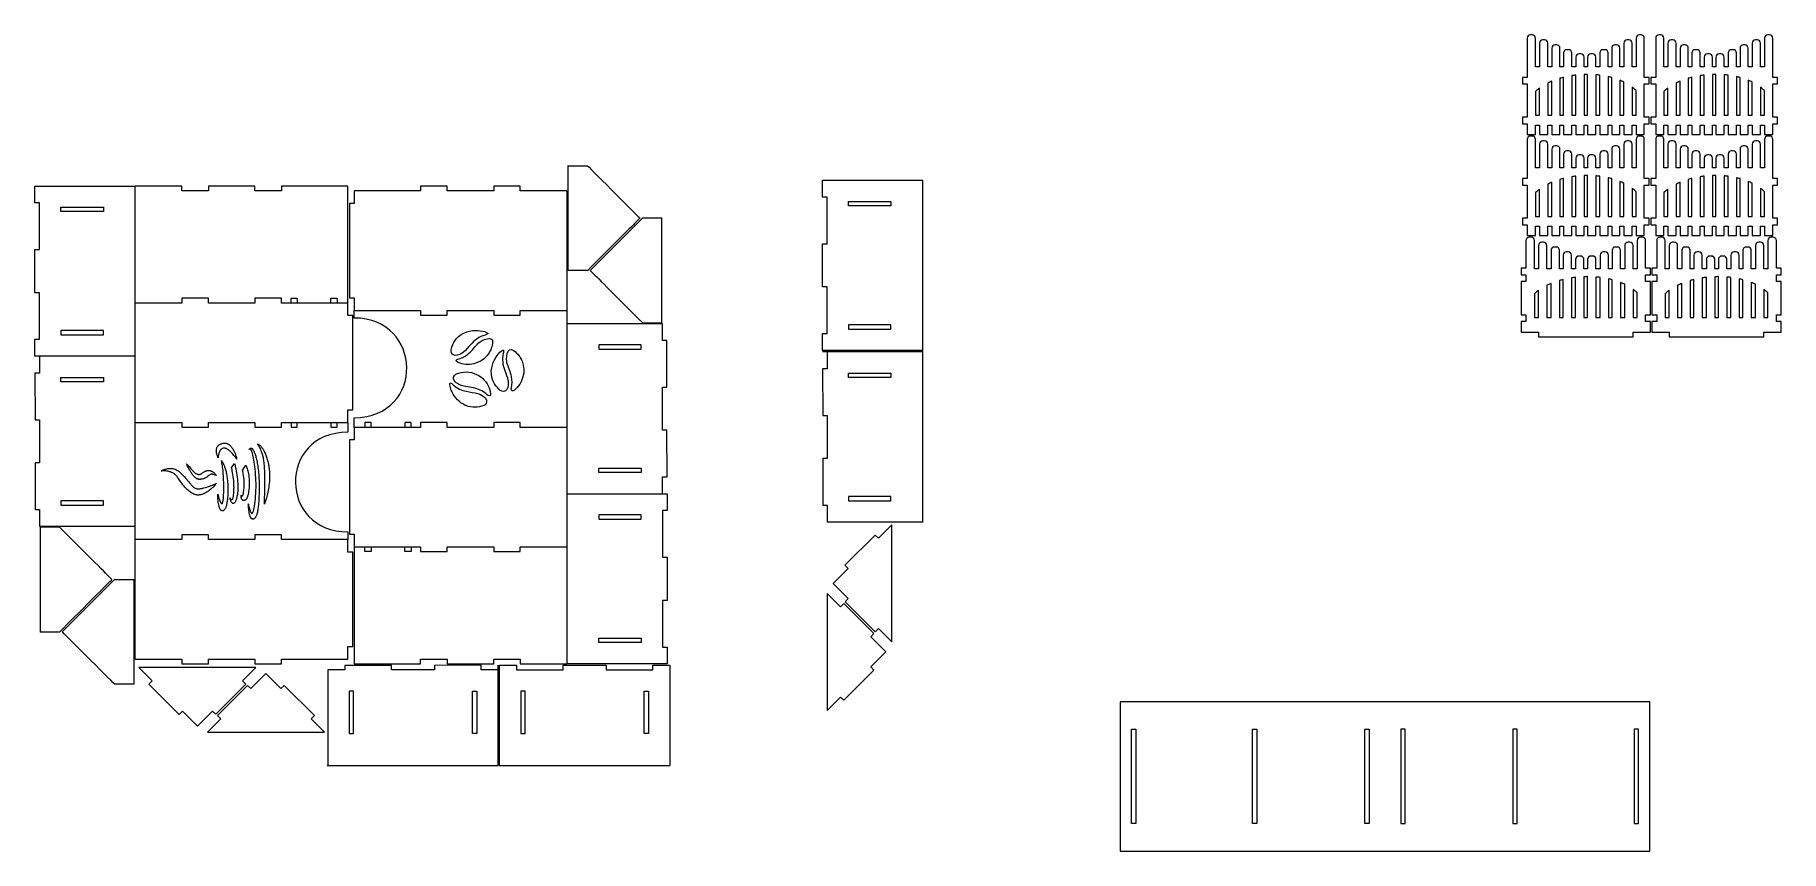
# Model space of a CAD drawing. Header units: millimetres. Extents: x -2221 to -1111, y -254 to 266.
import ezdxf

# ---------------------------------------------------------------- set-up
doc = ezdxf.new("R2010")
doc.units = ezdxf.units.MM
doc.header["$MEASUREMENT"] = 0
doc.layers.add('layer 1', color=7, linetype='Continuous')

msp = doc.modelspace()

# ---------------------------------------------------------------- linework, layer by layer
at = {"layer": 'layer 1', "color": 250, "lineweight": 9}
for points, knots in [([(-1271.9395, 263.7031), (-1271.9395, 264.8504), (-1271.0062, 265.7891), (-1269.8654, 265.7891), (-1269.8654, 265.7891), (-1269.8654, 265.7891), (-1268.8283, 265.7891), (-1268.8283, 265.7891), (-1268.8283, 265.7891), (-1267.6875, 265.7891), (-1266.754, 264.8504), (-1266.754, 263.7031), (-1266.754, 263.7031), (-1266.754, 263.7031), (-1266.754, 245.5197), (-1266.754, 245.5197), (-1266.754, 245.5197), (-1266.754, 245.5197), (-1264.1613, 245.5197), (-1264.1613, 245.5197), (-1264.1613, 245.5197), (-1264.1613, 245.5197), (-1264.1613, 260.5416), (-1264.1613, 260.5416), (-1264.1613, 260.5416), (-1264.1613, 261.6889), (-1263.228, 262.6276), (-1262.0873, 262.6276), (-1262.0873, 262.6276), (-1262.0873, 262.6276), (-1261.0501, 262.6276), (-1261.0501, 262.6276), (-1261.0501, 262.6276), (-1259.9094, 262.6276), (-1258.9759, 261.6889), (-1258.9759, 260.5416), (-1258.9759, 260.5416), (-1258.9759, 260.5416), (-1258.9759, 245.5197), (-1258.9759, 245.5197), (-1258.9759, 245.5197), (-1258.9759, 245.5197), (-1256.3831, 245.5197), (-1256.3831, 245.5197), (-1256.3831, 245.5197), (-1256.3831, 245.5197), (-1256.3831, 257.4141), (-1256.3831, 257.4141), (-1256.3831, 257.4141), (-1256.3831, 258.5614), (-1255.4497, 259.5001), (-1254.3091, 259.5001), (-1254.3091, 259.5001), (-1254.3091, 259.5001), (-1253.2718, 259.5001), (-1253.2718, 259.5001), (-1253.2718, 259.5001), (-1252.1311, 259.5001), (-1251.1978, 258.5614), (-1251.1978, 257.4141), (-1251.1978, 257.4141), (-1251.1978, 257.4141), (-1251.1978, 245.5197), (-1251.1978, 245.5197), (-1251.1978, 245.5197), (-1251.1978, 245.5197), (-1248.8439, 245.5197), (-1248.8439, 245.5197), (-1248.8439, 245.5197), (-1248.8439, 245.5197), (-1248.8439, 254.2868), (-1248.8439, 254.2868), (-1248.8439, 254.2868), (-1248.8439, 255.4341), (-1247.9106, 256.3727), (-1246.7697, 256.3727), (-1246.7697, 256.3727), (-1246.7697, 256.3727), (-1245.7328, 256.3727), (-1245.7328, 256.3727), (-1245.7328, 256.3727), (-1244.5919, 256.3727), (-1243.6585, 255.4341), (-1243.6585, 254.2868), (-1243.6585, 254.2868), (-1243.6585, 254.2868), (-1243.6585, 245.5197), (-1243.6585, 245.5197), (-1243.6585, 245.5197), (-1243.6585, 245.5197), (-1241.0658, 245.5197), (-1241.0658, 245.5197), (-1241.0658, 245.5197), (-1241.0658, 245.5197), (-1241.0658, 251.6653), (-1241.0658, 251.6653), (-1241.0658, 251.6653), (-1241.0658, 252.8125), (-1240.1324, 253.7513), (-1238.9917, 253.7513), (-1238.9917, 253.7513), (-1238.9917, 253.7513), (-1237.9545, 253.7513), (-1237.9545, 253.7513), (-1237.9545, 253.7513), (-1236.8137, 253.7513), (-1235.8802, 252.8125), (-1235.8802, 251.6653), (-1235.8802, 251.6653), (-1235.8802, 251.6653), (-1235.8802, 245.5197), (-1235.8802, 245.5197), (-1235.8802, 245.5197), (-1235.8802, 245.5197), (-1233.5778, 245.5197), (-1233.5778, 245.5197), (-1233.5778, 245.5197), (-1233.5778, 245.5197), (-1233.5778, 251.6653), (-1233.5778, 251.6653), (-1233.5778, 251.6653), (-1233.5778, 252.8125), (-1232.6443, 253.7513), (-1231.5035, 253.7513), (-1231.5035, 253.7513), (-1231.5035, 253.7513), (-1230.4664, 253.7513), (-1230.4664, 253.7513), (-1230.4664, 253.7513), (-1229.3257, 253.7513), (-1228.3922, 252.8125), (-1228.3922, 251.6653), (-1228.3922, 251.6653), (-1228.3922, 251.6653), (-1228.3922, 245.5197), (-1228.3922, 245.5197), (-1228.3922, 245.5197), (-1228.3922, 245.5197), (-1225.7995, 245.5197), (-1225.7995, 245.5197), (-1225.7995, 245.5197), (-1225.7995, 245.5197), (-1225.7995, 254.2868), (-1225.7995, 254.2868), (-1225.7995, 254.2868), (-1225.7995, 255.4341), (-1224.8662, 256.3727), (-1223.7252, 256.3727), (-1223.7252, 256.3727), (-1223.7252, 256.3727), (-1222.6883, 256.3727), (-1222.6883, 256.3727), (-1222.6883, 256.3727), (-1221.5475, 256.3727), (-1220.6141, 255.4341), (-1220.6141, 254.2868), (-1220.6141, 254.2868), (-1220.6141, 254.2868), (-1220.6141, 245.5197), (-1220.6141, 245.5197), (-1220.6141, 245.5197), (-1220.6141, 245.5197), (-1218.2604, 245.5197), (-1218.2604, 245.5197), (-1218.2604, 245.5197), (-1218.2604, 245.5197), (-1218.2604, 257.4141), (-1218.2604, 257.4141), (-1218.2604, 257.4141), (-1218.2604, 258.5614), (-1217.3269, 259.5001), (-1216.1862, 259.5001), (-1216.1862, 259.5001), (-1216.1862, 259.5001), (-1215.149, 259.5001), (-1215.149, 259.5001), (-1215.149, 259.5001), (-1214.0083, 259.5001), (-1213.075, 258.5614), (-1213.075, 257.4141), (-1213.075, 257.4141), (-1213.075, 257.4141), (-1213.075, 245.5197), (-1213.075, 245.5197), (-1213.075, 245.5197), (-1213.075, 245.5197), (-1210.4821, 245.5197), (-1210.4821, 245.5197), (-1210.4821, 245.5197), (-1210.4821, 245.5197), (-1210.4821, 260.5416), (-1210.4821, 260.5416), (-1210.4821, 260.5416), (-1210.4821, 261.6889), (-1209.5486, 262.6276), (-1208.4079, 262.6276), (-1208.4079, 262.6276), (-1208.4079, 262.6276), (-1207.3709, 262.6276), (-1207.3709, 262.6276), (-1207.3709, 262.6276), (-1206.2301, 262.6276), (-1205.2967, 261.6889), (-1205.2967, 260.5416), (-1205.2967, 260.5416), (-1205.2967, 260.5416), (-1205.2967, 245.5197), (-1205.2967, 245.5197), (-1205.2967, 245.5197), (-1205.2967, 245.5197), (-1202.704, 245.5197), (-1202.704, 245.5197), (-1202.704, 245.5197), (-1202.704, 245.5197), (-1202.704, 263.7031), (-1202.704, 263.7031), (-1202.704, 263.7031), (-1202.704, 264.8504), (-1201.7707, 265.7891), (-1200.6297, 265.7891), (-1200.6297, 265.7891), (-1200.6297, 265.7891), (-1199.5926, 265.7891), (-1199.5926, 265.7891), (-1199.5926, 265.7891), (-1198.4519, 265.7891), (-1197.5185, 264.8503), (-1197.5185, 263.7031), (-1197.5185, 263.7031), (-1197.5185, 263.7031), (-1197.5185, 238.786), (-1197.5185, 238.786), (-1197.5185, 238.786), (-1197.5185, 238.786), (-1194.5185, 238.786), (-1194.5185, 238.786), (-1194.5185, 238.786), (-1194.5185, 238.786), (-1194.5185, 234.5575), (-1194.5185, 234.5575), (-1194.5185, 234.5575), (-1194.5185, 234.5575), (-1197.5185, 234.5575), (-1197.5185, 234.5575), (-1197.5185, 234.5575), (-1197.5185, 234.5575), (-1197.5185, 213.4152), (-1197.5185, 213.4152), (-1197.5185, 213.4152), (-1197.5185, 213.4152), (-1194.5185, 213.4152), (-1194.5185, 213.4152), (-1194.5185, 213.4152), (-1194.5185, 213.4152), (-1194.5185, 209.1867), (-1194.5185, 209.1867), (-1194.5185, 209.1867), (-1194.5185, 209.1867), (-1197.5185, 209.1867), (-1197.5185, 209.1867), (-1197.5185, 209.1867), (-1197.5185, 209.1867), (-1197.5185, 202.4212), (-1197.5185, 202.4212), (-1197.5185, 202.4212), (-1197.5185, 202.4212), (-1202.704, 202.4212), (-1202.704, 202.4212), (-1202.704, 202.4212), (-1202.704, 202.4212), (-1202.704, 208.358), (-1202.704, 208.358), (-1202.704, 208.358), (-1202.704, 208.358), (-1205.2967, 208.358), (-1205.2967, 208.358), (-1205.2967, 208.358), (-1205.2967, 208.358), (-1205.2967, 202.4212), (-1205.2967, 202.4212), (-1205.2967, 202.4212), (-1205.2967, 202.4212), (-1210.4821, 202.4212), (-1210.4821, 202.4212), (-1210.4821, 202.4212), (-1210.4821, 202.4212), (-1210.4821, 208.358), (-1210.4821, 208.358), (-1210.4821, 208.358), (-1210.4821, 208.358), (-1213.075, 208.358), (-1213.075, 208.358), (-1213.075, 208.358), (-1213.075, 208.358), (-1213.075, 202.4212), (-1213.075, 202.4212), (-1213.075, 202.4212), (-1213.075, 202.4212), (-1218.2604, 202.4212), (-1218.2604, 202.4212), (-1218.2604, 202.4212), (-1218.2604, 202.4212), (-1218.2604, 208.358), (-1218.2604, 208.358), (-1218.2604, 208.358), (-1218.2604, 208.358), (-1220.6141, 208.358), (-1220.6141, 208.358), (-1220.6141, 208.358), (-1220.6141, 208.358), (-1220.6141, 202.4212), (-1220.6141, 202.4212), (-1220.6141, 202.4212), (-1220.6141, 202.4212), (-1225.7995, 202.4212), (-1225.7995, 202.4212), (-1225.7995, 202.4212), (-1225.7995, 202.4212), (-1225.7995, 208.358), (-1225.7995, 208.358), (-1225.7995, 208.358), (-1225.7995, 208.358), (-1228.3922, 208.358), (-1228.3922, 208.358), (-1228.3922, 208.358), (-1228.3922, 208.358), (-1228.3922, 202.4212), (-1228.3922, 202.4212), (-1228.3922, 202.4212), (-1228.3922, 202.4212), (-1233.5778, 202.4212), (-1233.5778, 202.4212), (-1233.5778, 202.4212), (-1233.5778, 202.4212), (-1233.5778, 208.358), (-1233.5778, 208.358), (-1233.5778, 208.358), (-1233.5778, 208.358), (-1235.8802, 208.358), (-1235.8802, 208.358), (-1235.8802, 208.358), (-1235.8802, 208.358), (-1235.8802, 202.4212), (-1235.8802, 202.4212), (-1235.8802, 202.4212), (-1235.8802, 202.4212), (-1241.0658, 202.4212), (-1241.0658, 202.4212), (-1241.0658, 202.4212), (-1241.0658, 202.4212), (-1241.0658, 208.358), (-1241.0658, 208.358), (-1241.0658, 208.358), (-1241.0658, 208.358), (-1243.6585, 208.358), (-1243.6585, 208.358), (-1243.6585, 208.358), (-1243.6585, 208.358), (-1243.6585, 202.4212), (-1243.6585, 202.4212), (-1243.6585, 202.4212), (-1243.6585, 202.4212), (-1248.8439, 202.4212), (-1248.8439, 202.4212), (-1248.8439, 202.4212), (-1248.8439, 202.4212), (-1248.8439, 208.358), (-1248.8439, 208.358), (-1248.8439, 208.358), (-1248.8439, 208.358), (-1251.1978, 208.358), (-1251.1978, 208.358), (-1251.1978, 208.358), (-1251.1978, 208.358), (-1251.1978, 202.4212), (-1251.1978, 202.4212), (-1251.1978, 202.4212), (-1251.1978, 202.4212), (-1256.3831, 202.4212), (-1256.3831, 202.4212), (-1256.3831, 202.4212), (-1256.3831, 202.4212), (-1256.3831, 208.358), (-1256.3831, 208.358), (-1256.3831, 208.358), (-1256.3831, 208.358), (-1258.9759, 208.358), (-1258.9759, 208.358), (-1258.9759, 208.358), (-1258.9759, 208.358), (-1258.9759, 202.4212), (-1258.9759, 202.4212), (-1258.9759, 202.4212), (-1258.9759, 202.4212), (-1264.1613, 202.4212), (-1264.1613, 202.4212), (-1264.1613, 202.4212), (-1264.1613, 202.4212), (-1264.1613, 208.358), (-1264.1613, 208.358), (-1264.1613, 208.358), (-1264.1613, 208.358), (-1266.754, 208.358), (-1266.754, 208.358), (-1266.754, 208.358), (-1266.754, 208.358), (-1266.754, 202.4212), (-1266.754, 202.4212), (-1266.754, 202.4212), (-1266.754, 202.4212), (-1271.9395, 202.4212), (-1271.9395, 202.4212), (-1271.9395, 202.4212), (-1271.9395, 202.4212), (-1271.9395, 209.1867), (-1271.9395, 209.1867), (-1271.9395, 209.1867), (-1271.9395, 209.1867), (-1274.9395, 209.1867), (-1274.9395, 209.1867), (-1274.9395, 209.1867), (-1274.9395, 209.1867), (-1274.9395, 213.4152), (-1274.9395, 213.4152), (-1274.9395, 213.4152), (-1274.9395, 213.4152), (-1271.9395, 213.4152), (-1271.9395, 213.4152), (-1271.9395, 213.4152), (-1271.9395, 213.4152), (-1271.9395, 234.5575), (-1271.9395, 234.5575), (-1271.9395, 234.5575), (-1271.9395, 234.5575), (-1274.9395, 234.5575), (-1274.9395, 234.5575), (-1274.9395, 234.5575), (-1274.9395, 234.5575), (-1274.9395, 238.786), (-1274.9395, 238.786), (-1274.9395, 238.786), (-1274.9395, 238.786), (-1271.9395, 238.786), (-1271.9395, 238.786), (-1271.9395, 238.786), (-1271.9395, 238.786), (-1271.9395, 263.7031), (-1271.9395, 263.7031)], [0, 0, 0, 0, 0.008849558, 0.008849558, 0.008849558, 0.008849558, 0.017699115, 0.017699115, 0.017699115, 0.017699115, 0.026548673, 0.026548673, 0.026548673, 0.026548673, 0.03539823, 0.03539823, 0.03539823, 0.03539823, 0.044247788, 0.044247788, 0.044247788, 0.044247788, 0.053097345, 0.053097345, 0.053097345, 0.053097345, 0.061946903, 0.061946903, 0.061946903, 0.061946903, 0.07079646, 0.07079646, 0.07079646, 0.07079646, 0.079646018, 0.079646018, 0.079646018, 0.079646018, 0.088495575, 0.088495575, 0.088495575, 0.088495575, 0.097345133, 0.097345133, 0.097345133, 0.097345133, 0.10619469, 0.10619469, 0.10619469, 0.10619469, 0.115044248, 0.115044248, 0.115044248, 0.115044248, 0.123893805, 0.123893805, 0.123893805, 0.123893805, 0.132743363, 0.132743363, 0.132743363, 0.132743363, 0.14159292, 0.14159292, 0.14159292, 0.14159292, 0.150442478, 0.150442478, 0.150442478, 0.150442478, 0.159292035, 0.159292035, 0.159292035, 0.159292035, 0.168141593, 0.168141593, 0.168141593, 0.168141593, 0.17699115, 0.17699115, 0.17699115, 0.17699115, 0.185840708, 0.185840708, 0.185840708, 0.185840708, 0.194690265, 0.194690265, 0.194690265, 0.194690265, 0.203539823, 0.203539823, 0.203539823, 0.203539823, 0.212389381, 0.212389381, 0.212389381, 0.212389381, 0.221238938, 0.221238938, 0.221238938, 0.221238938, 0.230088496, 0.230088496, 0.230088496, 0.230088496, 0.238938053, 0.238938053, 0.238938053, 0.238938053, 0.247787611, 0.247787611, 0.247787611, 0.247787611, 0.256637168, 0.256637168, 0.256637168, 0.256637168, 0.265486726, 0.265486726, 0.265486726, 0.265486726, 0.274336283, 0.274336283, 0.274336283, 0.274336283, 0.283185841, 0.283185841, 0.283185841, 0.283185841, 0.292035398, 0.292035398, 0.292035398, 0.292035398, 0.300884956, 0.300884956, 0.300884956, 0.300884956, 0.309734513, 0.309734513, 0.309734513, 0.309734513, 0.318584071, 0.318584071, 0.318584071, 0.318584071, 0.327433628, 0.327433628, 0.327433628, 0.327433628, 0.336283186, 0.336283186, 0.336283186, 0.336283186, 0.345132743, 0.345132743, 0.345132743, 0.345132743, 0.353982301, 0.353982301, 0.353982301, 0.353982301, 0.362831858, 0.362831858, 0.362831858, 0.362831858, 0.371681416, 0.371681416, 0.371681416, 0.371681416, 0.380530973, 0.380530973, 0.380530973, 0.380530973, 0.389380531, 0.389380531, 0.389380531, 0.389380531, 0.398230088, 0.398230088, 0.398230088, 0.398230088, 0.407079646, 0.407079646, 0.407079646, 0.407079646, 0.415929204, 0.415929204, 0.415929204, 0.415929204, 0.424778761, 0.424778761, 0.424778761, 0.424778761, 0.433628319, 0.433628319, 0.433628319, 0.433628319, 0.442477876, 0.442477876, 0.442477876, 0.442477876, 0.451327434, 0.451327434, 0.451327434, 0.451327434, 0.460176991, 0.460176991, 0.460176991, 0.460176991, 0.469026549, 0.469026549, 0.469026549, 0.469026549, 0.477876106, 0.477876106, 0.477876106, 0.477876106, 0.486725664, 0.486725664, 0.486725664, 0.486725664, 0.495575221, 0.495575221, 0.495575221, 0.495575221, 0.504424779, 0.504424779, 0.504424779, 0.504424779, 0.513274336, 0.513274336, 0.513274336, 0.513274336, 0.522123894, 0.522123894, 0.522123894, 0.522123894, 0.530973451, 0.530973451, 0.530973451, 0.530973451, 0.539823009, 0.539823009, 0.539823009, 0.539823009, 0.548672566, 0.548672566, 0.548672566, 0.548672566, 0.557522124, 0.557522124, 0.557522124, 0.557522124, 0.566371681, 0.566371681, 0.566371681, 0.566371681, 0.575221239, 0.575221239, 0.575221239, 0.575221239, 0.584070796, 0.584070796, 0.584070796, 0.584070796, 0.592920354, 0.592920354, 0.592920354, 0.592920354, 0.601769912, 0.601769912, 0.601769912, 0.601769912, 0.610619469, 0.610619469, 0.610619469, 0.610619469, 0.619469027, 0.619469027, 0.619469027, 0.619469027, 0.628318584, 0.628318584, 0.628318584, 0.628318584, 0.637168142, 0.637168142, 0.637168142, 0.637168142, 0.646017699, 0.646017699, 0.646017699, 0.646017699, 0.654867257, 0.654867257, 0.654867257, 0.654867257, 0.663716814, 0.663716814, 0.663716814, 0.663716814, 0.672566372, 0.672566372, 0.672566372, 0.672566372, 0.681415929, 0.681415929, 0.681415929, 0.681415929, 0.690265487, 0.690265487, 0.690265487, 0.690265487, 0.699115044, 0.699115044, 0.699115044, 0.699115044, 0.707964602, 0.707964602, 0.707964602, 0.707964602, 0.716814159, 0.716814159, 0.716814159, 0.716814159, 0.725663717, 0.725663717, 0.725663717, 0.725663717, 0.734513274, 0.734513274, 0.734513274, 0.734513274, 0.743362832, 0.743362832, 0.743362832, 0.743362832, 0.752212389, 0.752212389, 0.752212389, 0.752212389, 0.761061947, 0.761061947, 0.761061947, 0.761061947, 0.769911504, 0.769911504, 0.769911504, 0.769911504, 0.778761062, 0.778761062, 0.778761062, 0.778761062, 0.787610619, 0.787610619, 0.787610619, 0.787610619, 0.796460177, 0.796460177, 0.796460177, 0.796460177, 0.805309735, 0.805309735, 0.805309735, 0.805309735, 0.814159292, 0.814159292, 0.814159292, 0.814159292, 0.82300885, 0.82300885, 0.82300885, 0.82300885, 0.831858407, 0.831858407, 0.831858407, 0.831858407, 0.840707965, 0.840707965, 0.840707965, 0.840707965, 0.849557522, 0.849557522, 0.849557522, 0.849557522, 0.85840708, 0.85840708, 0.85840708, 0.85840708, 0.867256637, 0.867256637, 0.867256637, 0.867256637, 0.876106195, 0.876106195, 0.876106195, 0.876106195, 0.884955752, 0.884955752, 0.884955752, 0.884955752, 0.89380531, 0.89380531, 0.89380531, 0.89380531, 0.902654867, 0.902654867, 0.902654867, 0.902654867, 0.911504425, 0.911504425, 0.911504425, 0.911504425, 0.920353982, 0.920353982, 0.920353982, 0.920353982, 0.92920354, 0.92920354, 0.92920354, 0.92920354, 0.938053097, 0.938053097, 0.938053097, 0.938053097, 0.946902655, 0.946902655, 0.946902655, 0.946902655, 0.955752212, 0.955752212, 0.955752212, 0.955752212, 0.96460177, 0.96460177, 0.96460177, 0.96460177, 0.973451327, 0.973451327, 0.973451327, 0.973451327, 0.982300885, 0.982300885, 0.982300885, 0.982300885, 1, 1, 1, 1]), ([(-1190.2837, 263.7031), (-1190.2837, 264.8504), (-1189.3504, 265.7891), (-1188.2096, 265.7891), (-1188.2096, 265.7891), (-1188.2096, 265.7891), (-1187.1725, 265.7891), (-1187.1725, 265.7891), (-1187.1725, 265.7891), (-1186.0317, 265.7891), (-1185.0982, 264.8504), (-1185.0982, 263.7031), (-1185.0982, 263.7031), (-1185.0982, 263.7031), (-1185.0982, 245.5197), (-1185.0982, 245.5197), (-1185.0982, 245.5197), (-1185.0982, 245.5197), (-1182.5055, 245.5197), (-1182.5055, 245.5197), (-1182.5055, 245.5197), (-1182.5055, 245.5197), (-1182.5055, 260.5416), (-1182.5055, 260.5416), (-1182.5055, 260.5416), (-1182.5055, 261.6889), (-1181.5722, 262.6276), (-1180.4315, 262.6276), (-1180.4315, 262.6276), (-1180.4315, 262.6276), (-1179.3943, 262.6276), (-1179.3943, 262.6276), (-1179.3943, 262.6276), (-1178.2536, 262.6276), (-1177.3201, 261.6889), (-1177.3201, 260.5416), (-1177.3201, 260.5416), (-1177.3201, 260.5416), (-1177.3201, 245.5197), (-1177.3201, 245.5197), (-1177.3201, 245.5197), (-1177.3201, 245.5197), (-1174.7273, 245.5197), (-1174.7273, 245.5197), (-1174.7273, 245.5197), (-1174.7273, 245.5197), (-1174.7273, 257.4141), (-1174.7273, 257.4141), (-1174.7273, 257.4141), (-1174.7273, 258.5614), (-1173.7939, 259.5001), (-1172.6533, 259.5001), (-1172.6533, 259.5001), (-1172.6533, 259.5001), (-1171.616, 259.5001), (-1171.616, 259.5001), (-1171.616, 259.5001), (-1170.4753, 259.5001), (-1169.542, 258.5614), (-1169.542, 257.4141), (-1169.542, 257.4141), (-1169.542, 257.4141), (-1169.542, 245.5197), (-1169.542, 245.5197), (-1169.542, 245.5197), (-1169.542, 245.5197), (-1167.1881, 245.5197), (-1167.1881, 245.5197), (-1167.1881, 245.5197), (-1167.1881, 245.5197), (-1167.1881, 254.2868), (-1167.1881, 254.2868), (-1167.1881, 254.2868), (-1167.1881, 255.4341), (-1166.2548, 256.3727), (-1165.1139, 256.3727), (-1165.1139, 256.3727), (-1165.1139, 256.3727), (-1164.077, 256.3727), (-1164.077, 256.3727), (-1164.077, 256.3727), (-1162.9361, 256.3727), (-1162.0027, 255.4341), (-1162.0027, 254.2868), (-1162.0027, 254.2868), (-1162.0027, 254.2868), (-1162.0027, 245.5197), (-1162.0027, 245.5197), (-1162.0027, 245.5197), (-1162.0027, 245.5197), (-1159.41, 245.5197), (-1159.41, 245.5197), (-1159.41, 245.5197), (-1159.41, 245.5197), (-1159.41, 251.6653), (-1159.41, 251.6653), (-1159.41, 251.6653), (-1159.41, 252.8125), (-1158.4766, 253.7513), (-1157.3359, 253.7513), (-1157.3359, 253.7513), (-1157.3359, 253.7513), (-1156.2987, 253.7513), (-1156.2987, 253.7513), (-1156.2987, 253.7513), (-1155.1579, 253.7513), (-1154.2244, 252.8125), (-1154.2244, 251.6653), (-1154.2244, 251.6653), (-1154.2244, 251.6653), (-1154.2244, 245.5197), (-1154.2244, 245.5197), (-1154.2244, 245.5197), (-1154.2244, 245.5197), (-1151.922, 245.5197), (-1151.922, 245.5197), (-1151.922, 245.5197), (-1151.922, 245.5197), (-1151.922, 251.6653), (-1151.922, 251.6653), (-1151.922, 251.6653), (-1151.922, 252.8125), (-1150.9885, 253.7513), (-1149.8477, 253.7513), (-1149.8477, 253.7513), (-1149.8477, 253.7513), (-1148.8106, 253.7513), (-1148.8106, 253.7513), (-1148.8106, 253.7513), (-1147.6699, 253.7513), (-1146.7364, 252.8125), (-1146.7364, 251.6653), (-1146.7364, 251.6653), (-1146.7364, 251.6653), (-1146.7364, 245.5197), (-1146.7364, 245.5197), (-1146.7364, 245.5197), (-1146.7364, 245.5197), (-1144.1437, 245.5197), (-1144.1437, 245.5197), (-1144.1437, 245.5197), (-1144.1437, 245.5197), (-1144.1437, 254.2868), (-1144.1437, 254.2868), (-1144.1437, 254.2868), (-1144.1437, 255.4341), (-1143.2104, 256.3727), (-1142.0694, 256.3727), (-1142.0694, 256.3727), (-1142.0694, 256.3727), (-1141.0325, 256.3727), (-1141.0325, 256.3727), (-1141.0325, 256.3727), (-1139.8917, 256.3727), (-1138.9583, 255.4341), (-1138.9583, 254.2868), (-1138.9583, 254.2868), (-1138.9583, 254.2868), (-1138.9583, 245.5197), (-1138.9583, 245.5197), (-1138.9583, 245.5197), (-1138.9583, 245.5197), (-1136.6046, 245.5197), (-1136.6046, 245.5197), (-1136.6046, 245.5197), (-1136.6046, 245.5197), (-1136.6046, 257.4141), (-1136.6046, 257.4141), (-1136.6046, 257.4141), (-1136.6046, 258.5614), (-1135.6711, 259.5001), (-1134.5304, 259.5001), (-1134.5304, 259.5001), (-1134.5304, 259.5001), (-1133.4932, 259.5001), (-1133.4932, 259.5001), (-1133.4932, 259.5001), (-1132.3525, 259.5001), (-1131.4192, 258.5614), (-1131.4192, 257.4141), (-1131.4192, 257.4141), (-1131.4192, 257.4141), (-1131.4192, 245.5197), (-1131.4192, 245.5197), (-1131.4192, 245.5197), (-1131.4192, 245.5197), (-1128.8263, 245.5197), (-1128.8263, 245.5197), (-1128.8263, 245.5197), (-1128.8263, 245.5197), (-1128.8263, 260.5416), (-1128.8263, 260.5416), (-1128.8263, 260.5416), (-1128.8263, 261.6889), (-1127.8928, 262.6276), (-1126.7521, 262.6276), (-1126.7521, 262.6276), (-1126.7521, 262.6276), (-1125.7151, 262.6276), (-1125.7151, 262.6276), (-1125.7151, 262.6276), (-1124.5743, 262.6276), (-1123.6409, 261.6889), (-1123.6409, 260.5416), (-1123.6409, 260.5416), (-1123.6409, 260.5416), (-1123.6409, 245.5197), (-1123.6409, 245.5197), (-1123.6409, 245.5197), (-1123.6409, 245.5197), (-1121.0482, 245.5197), (-1121.0482, 245.5197), (-1121.0482, 245.5197), (-1121.0482, 245.5197), (-1121.0482, 263.7031), (-1121.0482, 263.7031), (-1121.0482, 263.7031), (-1121.0482, 264.8504), (-1120.1149, 265.7891), (-1118.9739, 265.7891), (-1118.9739, 265.7891), (-1118.9739, 265.7891), (-1117.9368, 265.7891), (-1117.9368, 265.7891), (-1117.9368, 265.7891), (-1116.7961, 265.7891), (-1115.8627, 264.8503), (-1115.8627, 263.7031), (-1115.8627, 263.7031), (-1115.8627, 263.7031), (-1115.8627, 238.786), (-1115.8627, 238.786), (-1115.8627, 238.786), (-1115.8627, 238.786), (-1112.8627, 238.786), (-1112.8627, 238.786), (-1112.8627, 238.786), (-1112.8627, 238.786), (-1112.8627, 234.5575), (-1112.8627, 234.5575), (-1112.8627, 234.5575), (-1112.8627, 234.5575), (-1115.8627, 234.5575), (-1115.8627, 234.5575), (-1115.8627, 234.5575), (-1115.8627, 234.5575), (-1115.8627, 213.4152), (-1115.8627, 213.4152), (-1115.8627, 213.4152), (-1115.8627, 213.4152), (-1112.8627, 213.4152), (-1112.8627, 213.4152), (-1112.8627, 213.4152), (-1112.8627, 213.4152), (-1112.8627, 209.1867), (-1112.8627, 209.1867), (-1112.8627, 209.1867), (-1112.8627, 209.1867), (-1115.8627, 209.1867), (-1115.8627, 209.1867), (-1115.8627, 209.1867), (-1115.8627, 209.1867), (-1115.8627, 202.4212), (-1115.8627, 202.4212), (-1115.8627, 202.4212), (-1115.8627, 202.4212), (-1121.0482, 202.4212), (-1121.0482, 202.4212), (-1121.0482, 202.4212), (-1121.0482, 202.4212), (-1121.0482, 208.358), (-1121.0482, 208.358), (-1121.0482, 208.358), (-1121.0482, 208.358), (-1123.6409, 208.358), (-1123.6409, 208.358), (-1123.6409, 208.358), (-1123.6409, 208.358), (-1123.6409, 202.4212), (-1123.6409, 202.4212), (-1123.6409, 202.4212), (-1123.6409, 202.4212), (-1128.8263, 202.4212), (-1128.8263, 202.4212), (-1128.8263, 202.4212), (-1128.8263, 202.4212), (-1128.8263, 208.358), (-1128.8263, 208.358), (-1128.8263, 208.358), (-1128.8263, 208.358), (-1131.4192, 208.358), (-1131.4192, 208.358), (-1131.4192, 208.358), (-1131.4192, 208.358), (-1131.4192, 202.4212), (-1131.4192, 202.4212), (-1131.4192, 202.4212), (-1131.4192, 202.4212), (-1136.6046, 202.4212), (-1136.6046, 202.4212), (-1136.6046, 202.4212), (-1136.6046, 202.4212), (-1136.6046, 208.358), (-1136.6046, 208.358), (-1136.6046, 208.358), (-1136.6046, 208.358), (-1138.9583, 208.358), (-1138.9583, 208.358), (-1138.9583, 208.358), (-1138.9583, 208.358), (-1138.9583, 202.4212), (-1138.9583, 202.4212), (-1138.9583, 202.4212), (-1138.9583, 202.4212), (-1144.1437, 202.4212), (-1144.1437, 202.4212), (-1144.1437, 202.4212), (-1144.1437, 202.4212), (-1144.1437, 208.358), (-1144.1437, 208.358), (-1144.1437, 208.358), (-1144.1437, 208.358), (-1146.7364, 208.358), (-1146.7364, 208.358), (-1146.7364, 208.358), (-1146.7364, 208.358), (-1146.7364, 202.4212), (-1146.7364, 202.4212), (-1146.7364, 202.4212), (-1146.7364, 202.4212), (-1151.922, 202.4212), (-1151.922, 202.4212), (-1151.922, 202.4212), (-1151.922, 202.4212), (-1151.922, 208.358), (-1151.922, 208.358), (-1151.922, 208.358), (-1151.922, 208.358), (-1154.2244, 208.358), (-1154.2244, 208.358), (-1154.2244, 208.358), (-1154.2244, 208.358), (-1154.2244, 202.4212), (-1154.2244, 202.4212), (-1154.2244, 202.4212), (-1154.2244, 202.4212), (-1159.41, 202.4212), (-1159.41, 202.4212), (-1159.41, 202.4212), (-1159.41, 202.4212), (-1159.41, 208.358), (-1159.41, 208.358), (-1159.41, 208.358), (-1159.41, 208.358), (-1162.0027, 208.358), (-1162.0027, 208.358), (-1162.0027, 208.358), (-1162.0027, 208.358), (-1162.0027, 202.4212), (-1162.0027, 202.4212), (-1162.0027, 202.4212), (-1162.0027, 202.4212), (-1167.1881, 202.4212), (-1167.1881, 202.4212), (-1167.1881, 202.4212), (-1167.1881, 202.4212), (-1167.1881, 208.358), (-1167.1881, 208.358), (-1167.1881, 208.358), (-1167.1881, 208.358), (-1169.542, 208.358), (-1169.542, 208.358), (-1169.542, 208.358), (-1169.542, 208.358), (-1169.542, 202.4212), (-1169.542, 202.4212), (-1169.542, 202.4212), (-1169.542, 202.4212), (-1174.7273, 202.4212), (-1174.7273, 202.4212), (-1174.7273, 202.4212), (-1174.7273, 202.4212), (-1174.7273, 208.358), (-1174.7273, 208.358), (-1174.7273, 208.358), (-1174.7273, 208.358), (-1177.3201, 208.358), (-1177.3201, 208.358), (-1177.3201, 208.358), (-1177.3201, 208.358), (-1177.3201, 202.4212), (-1177.3201, 202.4212), (-1177.3201, 202.4212), (-1177.3201, 202.4212), (-1182.5055, 202.4212), (-1182.5055, 202.4212), (-1182.5055, 202.4212), (-1182.5055, 202.4212), (-1182.5055, 208.358), (-1182.5055, 208.358), (-1182.5055, 208.358), (-1182.5055, 208.358), (-1185.0982, 208.358), (-1185.0982, 208.358), (-1185.0982, 208.358), (-1185.0982, 208.358), (-1185.0982, 202.4212), (-1185.0982, 202.4212), (-1185.0982, 202.4212), (-1185.0982, 202.4212), (-1190.2837, 202.4212), (-1190.2837, 202.4212), (-1190.2837, 202.4212), (-1190.2837, 202.4212), (-1190.2837, 209.1867), (-1190.2837, 209.1867), (-1190.2837, 209.1867), (-1190.2837, 209.1867), (-1193.2837, 209.1867), (-1193.2837, 209.1867), (-1193.2837, 209.1867), (-1193.2837, 209.1867), (-1193.2837, 213.4152), (-1193.2837, 213.4152), (-1193.2837, 213.4152), (-1193.2837, 213.4152), (-1190.2837, 213.4152), (-1190.2837, 213.4152), (-1190.2837, 213.4152), (-1190.2837, 213.4152), (-1190.2837, 234.5575), (-1190.2837, 234.5575), (-1190.2837, 234.5575), (-1190.2837, 234.5575), (-1193.2837, 234.5575), (-1193.2837, 234.5575), (-1193.2837, 234.5575), (-1193.2837, 234.5575), (-1193.2837, 238.786), (-1193.2837, 238.786), (-1193.2837, 238.786), (-1193.2837, 238.786), (-1190.2837, 238.786), (-1190.2837, 238.786), (-1190.2837, 238.786), (-1190.2837, 238.786), (-1190.2837, 263.7031), (-1190.2837, 263.7031)], [0, 0, 0, 0, 0.008849558, 0.008849558, 0.008849558, 0.008849558, 0.017699115, 0.017699115, 0.017699115, 0.017699115, 0.026548673, 0.026548673, 0.026548673, 0.026548673, 0.03539823, 0.03539823, 0.03539823, 0.03539823, 0.044247788, 0.044247788, 0.044247788, 0.044247788, 0.053097345, 0.053097345, 0.053097345, 0.053097345, 0.061946903, 0.061946903, 0.061946903, 0.061946903, 0.07079646, 0.07079646, 0.07079646, 0.07079646, 0.079646018, 0.079646018, 0.079646018, 0.079646018, 0.088495575, 0.088495575, 0.088495575, 0.088495575, 0.097345133, 0.097345133, 0.097345133, 0.097345133, 0.10619469, 0.10619469, 0.10619469, 0.10619469, 0.115044248, 0.115044248, 0.115044248, 0.115044248, 0.123893805, 0.123893805, 0.123893805, 0.123893805, 0.132743363, 0.132743363, 0.132743363, 0.132743363, 0.14159292, 0.14159292, 0.14159292, 0.14159292, 0.150442478, 0.150442478, 0.150442478, 0.150442478, 0.159292035, 0.159292035, 0.159292035, 0.159292035, 0.168141593, 0.168141593, 0.168141593, 0.168141593, 0.17699115, 0.17699115, 0.17699115, 0.17699115, 0.185840708, 0.185840708, 0.185840708, 0.185840708, 0.194690265, 0.194690265, 0.194690265, 0.194690265, 0.203539823, 0.203539823, 0.203539823, 0.203539823, 0.212389381, 0.212389381, 0.212389381, 0.212389381, 0.221238938, 0.221238938, 0.221238938, 0.221238938, 0.230088496, 0.230088496, 0.230088496, 0.230088496, 0.238938053, 0.238938053, 0.238938053, 0.238938053, 0.247787611, 0.247787611, 0.247787611, 0.247787611, 0.256637168, 0.256637168, 0.256637168, 0.256637168, 0.265486726, 0.265486726, 0.265486726, 0.265486726, 0.274336283, 0.274336283, 0.274336283, 0.274336283, 0.283185841, 0.283185841, 0.283185841, 0.283185841, 0.292035398, 0.292035398, 0.292035398, 0.292035398, 0.300884956, 0.300884956, 0.300884956, 0.300884956, 0.309734513, 0.309734513, 0.309734513, 0.309734513, 0.318584071, 0.318584071, 0.318584071, 0.318584071, 0.327433628, 0.327433628, 0.327433628, 0.327433628, 0.336283186, 0.336283186, 0.336283186, 0.336283186, 0.345132743, 0.345132743, 0.345132743, 0.345132743, 0.353982301, 0.353982301, 0.353982301, 0.353982301, 0.362831858, 0.362831858, 0.362831858, 0.362831858, 0.371681416, 0.371681416, 0.371681416, 0.371681416, 0.380530973, 0.380530973, 0.380530973, 0.380530973, 0.389380531, 0.389380531, 0.389380531, 0.389380531, 0.398230088, 0.398230088, 0.398230088, 0.398230088, 0.407079646, 0.407079646, 0.407079646, 0.407079646, 0.415929204, 0.415929204, 0.415929204, 0.415929204, 0.424778761, 0.424778761, 0.424778761, 0.424778761, 0.433628319, 0.433628319, 0.433628319, 0.433628319, 0.442477876, 0.442477876, 0.442477876, 0.442477876, 0.451327434, 0.451327434, 0.451327434, 0.451327434, 0.460176991, 0.460176991, 0.460176991, 0.460176991, 0.469026549, 0.469026549, 0.469026549, 0.469026549, 0.477876106, 0.477876106, 0.477876106, 0.477876106, 0.486725664, 0.486725664, 0.486725664, 0.486725664, 0.495575221, 0.495575221, 0.495575221, 0.495575221, 0.504424779, 0.504424779, 0.504424779, 0.504424779, 0.513274336, 0.513274336, 0.513274336, 0.513274336, 0.522123894, 0.522123894, 0.522123894, 0.522123894, 0.530973451, 0.530973451, 0.530973451, 0.530973451, 0.539823009, 0.539823009, 0.539823009, 0.539823009, 0.548672566, 0.548672566, 0.548672566, 0.548672566, 0.557522124, 0.557522124, 0.557522124, 0.557522124, 0.566371681, 0.566371681, 0.566371681, 0.566371681, 0.575221239, 0.575221239, 0.575221239, 0.575221239, 0.584070796, 0.584070796, 0.584070796, 0.584070796, 0.592920354, 0.592920354, 0.592920354, 0.592920354, 0.601769912, 0.601769912, 0.601769912, 0.601769912, 0.610619469, 0.610619469, 0.610619469, 0.610619469, 0.619469027, 0.619469027, 0.619469027, 0.619469027, 0.628318584, 0.628318584, 0.628318584, 0.628318584, 0.637168142, 0.637168142, 0.637168142, 0.637168142, 0.646017699, 0.646017699, 0.646017699, 0.646017699, 0.654867257, 0.654867257, 0.654867257, 0.654867257, 0.663716814, 0.663716814, 0.663716814, 0.663716814, 0.672566372, 0.672566372, 0.672566372, 0.672566372, 0.681415929, 0.681415929, 0.681415929, 0.681415929, 0.690265487, 0.690265487, 0.690265487, 0.690265487, 0.699115044, 0.699115044, 0.699115044, 0.699115044, 0.707964602, 0.707964602, 0.707964602, 0.707964602, 0.716814159, 0.716814159, 0.716814159, 0.716814159, 0.725663717, 0.725663717, 0.725663717, 0.725663717, 0.734513274, 0.734513274, 0.734513274, 0.734513274, 0.743362832, 0.743362832, 0.743362832, 0.743362832, 0.752212389, 0.752212389, 0.752212389, 0.752212389, 0.761061947, 0.761061947, 0.761061947, 0.761061947, 0.769911504, 0.769911504, 0.769911504, 0.769911504, 0.778761062, 0.778761062, 0.778761062, 0.778761062, 0.787610619, 0.787610619, 0.787610619, 0.787610619, 0.796460177, 0.796460177, 0.796460177, 0.796460177, 0.805309735, 0.805309735, 0.805309735, 0.805309735, 0.814159292, 0.814159292, 0.814159292, 0.814159292, 0.82300885, 0.82300885, 0.82300885, 0.82300885, 0.831858407, 0.831858407, 0.831858407, 0.831858407, 0.840707965, 0.840707965, 0.840707965, 0.840707965, 0.849557522, 0.849557522, 0.849557522, 0.849557522, 0.85840708, 0.85840708, 0.85840708, 0.85840708, 0.867256637, 0.867256637, 0.867256637, 0.867256637, 0.876106195, 0.876106195, 0.876106195, 0.876106195, 0.884955752, 0.884955752, 0.884955752, 0.884955752, 0.89380531, 0.89380531, 0.89380531, 0.89380531, 0.902654867, 0.902654867, 0.902654867, 0.902654867, 0.911504425, 0.911504425, 0.911504425, 0.911504425, 0.920353982, 0.920353982, 0.920353982, 0.920353982, 0.92920354, 0.92920354, 0.92920354, 0.92920354, 0.938053097, 0.938053097, 0.938053097, 0.938053097, 0.946902655, 0.946902655, 0.946902655, 0.946902655, 0.955752212, 0.955752212, 0.955752212, 0.955752212, 0.96460177, 0.96460177, 0.96460177, 0.96460177, 0.973451327, 0.973451327, 0.973451327, 0.973451327, 0.982300885, 0.982300885, 0.982300885, 0.982300885, 1, 1, 1, 1]), ([(-1256.3831, 214.6137), (-1256.3831, 214.6137), (-1258.9759, 214.6137), (-1258.9759, 214.6137), (-1258.9759, 214.6137), (-1258.9759, 214.6137), (-1258.9759, 235.1215), (-1258.9759, 235.1215), (-1258.9759, 235.1215), (-1258.1362, 235.5456), (-1257.2699, 235.9441), (-1256.3831, 236.32), (-1256.3831, 236.32), (-1256.3831, 236.32), (-1256.3831, 214.6137), (-1256.3831, 214.6137)], [0, 0, 0, 0, 0.2, 0.2, 0.2, 0.2, 0.4, 0.4, 0.4, 0.4, 0.6, 0.6, 0.6, 0.6, 1, 1, 1, 1]), ([(-1248.8439, 214.6137), (-1248.8439, 214.6137), (-1251.1978, 214.6137), (-1251.1978, 214.6137), (-1251.1978, 214.6137), (-1251.1978, 214.6137), (-1251.1978, 238.1767), (-1251.1978, 238.1767), (-1251.1978, 238.1767), (-1250.4227, 238.4072), (-1249.6384, 238.6233), (-1248.8439, 238.822), (-1248.8439, 238.822), (-1248.8439, 238.822), (-1248.8439, 214.6137), (-1248.8439, 214.6137)], [0, 0, 0, 0, 0.2, 0.2, 0.2, 0.2, 0.4, 0.4, 0.4, 0.4, 0.6, 0.6, 0.6, 0.6, 1, 1, 1, 1]), ([(-1241.0658, 214.6137), (-1241.0658, 214.6137), (-1243.6585, 214.6137), (-1243.6585, 214.6137), (-1243.6585, 214.6137), (-1243.6585, 214.6137), (-1243.6585, 239.8714), (-1243.6585, 239.8714), (-1243.6585, 239.8714), (-1242.8001, 240.0062), (-1241.9347, 240.1202), (-1241.0658, 240.2191), (-1241.0658, 240.2191), (-1241.0658, 240.2191), (-1241.0658, 214.6137), (-1241.0658, 214.6137)], [0, 0, 0, 0, 0.2, 0.2, 0.2, 0.2, 0.4, 0.4, 0.4, 0.4, 0.6, 0.6, 0.6, 0.6, 1, 1, 1, 1]), ([(-1233.5778, 214.6137), (-1233.5778, 214.6137), (-1235.8802, 214.6137), (-1235.8802, 214.6137), (-1235.8802, 214.6137), (-1235.8802, 214.6137), (-1235.8802, 240.6022), (-1235.8802, 240.6022), (-1235.8802, 240.6022), (-1235.1127, 240.6282), (-1234.3452, 240.6408), (-1233.5778, 240.6398), (-1233.5778, 240.6398), (-1233.5778, 240.6398), (-1233.5778, 214.6137), (-1233.5778, 214.6137)], [0, 0, 0, 0, 0.2, 0.2, 0.2, 0.2, 0.4, 0.4, 0.4, 0.4, 0.6, 0.6, 0.6, 0.6, 1, 1, 1, 1]), ([(-1225.7995, 214.6137), (-1225.7995, 214.6137), (-1228.3922, 214.6137), (-1228.3922, 214.6137), (-1228.3922, 214.6137), (-1228.3922, 214.6137), (-1228.3922, 240.4182), (-1228.3922, 240.4182), (-1228.3922, 240.4182), (-1227.5234, 240.3459), (-1226.6574, 240.2601), (-1225.7995, 240.1508), (-1225.7995, 240.1508), (-1225.7995, 240.1508), (-1225.7995, 214.6137), (-1225.7995, 214.6137)], [0, 0, 0, 0, 0.2, 0.2, 0.2, 0.2, 0.4, 0.4, 0.4, 0.4, 0.6, 0.6, 0.6, 0.6, 1, 1, 1, 1]), ([(-1218.2604, 214.6137), (-1218.2604, 214.6137), (-1220.6141, 214.6137), (-1220.6141, 214.6137), (-1220.6141, 214.6137), (-1220.6141, 214.6137), (-1220.6141, 239.2481), (-1220.6141, 239.2481), (-1220.6141, 239.2481), (-1219.8187, 239.0693), (-1219.0356, 238.8688), (-1218.2604, 238.6565), (-1218.2604, 238.6565), (-1218.2604, 238.6565), (-1218.2604, 214.6137), (-1218.2604, 214.6137)], [0, 0, 0, 0, 0.2, 0.2, 0.2, 0.2, 0.4, 0.4, 0.4, 0.4, 0.6, 0.6, 0.6, 0.6, 1, 1, 1, 1]), ([(-1210.4821, 214.6137), (-1210.4821, 214.6137), (-1213.075, 214.6137), (-1213.075, 214.6137), (-1213.075, 214.6137), (-1213.075, 214.6137), (-1213.075, 236.9053), (-1213.075, 236.9053), (-1213.075, 236.9053), (-1212.1868, 236.5425), (-1211.3217, 236.1526), (-1210.4821, 235.7358), (-1210.4821, 235.7358), (-1210.4821, 235.7358), (-1210.4821, 214.6137), (-1210.4821, 214.6137)], [0, 0, 0, 0, 0.2, 0.2, 0.2, 0.2, 0.4, 0.4, 0.4, 0.4, 0.6, 0.6, 0.6, 0.6, 1, 1, 1, 1]), ([(-1174.7273, 214.6137), (-1174.7273, 214.6137), (-1177.3201, 214.6137), (-1177.3201, 214.6137), (-1177.3201, 214.6137), (-1177.3201, 214.6137), (-1177.3201, 235.1215), (-1177.3201, 235.1215), (-1177.3201, 235.1215), (-1176.4804, 235.5456), (-1175.6141, 235.9441), (-1174.7273, 236.32), (-1174.7273, 236.32), (-1174.7273, 236.32), (-1174.7273, 214.6137), (-1174.7273, 214.6137)], [0, 0, 0, 0, 0.2, 0.2, 0.2, 0.2, 0.4, 0.4, 0.4, 0.4, 0.6, 0.6, 0.6, 0.6, 1, 1, 1, 1]), ([(-1167.1881, 214.6137), (-1167.1881, 214.6137), (-1169.542, 214.6137), (-1169.542, 214.6137), (-1169.542, 214.6137), (-1169.542, 214.6137), (-1169.542, 238.1767), (-1169.542, 238.1767), (-1169.542, 238.1767), (-1168.7669, 238.4072), (-1167.9826, 238.6233), (-1167.1881, 238.822), (-1167.1881, 238.822), (-1167.1881, 238.822), (-1167.1881, 214.6137), (-1167.1881, 214.6137)], [0, 0, 0, 0, 0.2, 0.2, 0.2, 0.2, 0.4, 0.4, 0.4, 0.4, 0.6, 0.6, 0.6, 0.6, 1, 1, 1, 1]), ([(-1159.41, 214.6137), (-1159.41, 214.6137), (-1162.0027, 214.6137), (-1162.0027, 214.6137), (-1162.0027, 214.6137), (-1162.0027, 214.6137), (-1162.0027, 239.8714), (-1162.0027, 239.8714), (-1162.0027, 239.8714), (-1161.1443, 240.0062), (-1160.2789, 240.1202), (-1159.41, 240.2191), (-1159.41, 240.2191), (-1159.41, 240.2191), (-1159.41, 214.6137), (-1159.41, 214.6137)], [0, 0, 0, 0, 0.2, 0.2, 0.2, 0.2, 0.4, 0.4, 0.4, 0.4, 0.6, 0.6, 0.6, 0.6, 1, 1, 1, 1]), ([(-1151.922, 214.6137), (-1151.922, 214.6137), (-1154.2244, 214.6137), (-1154.2244, 214.6137), (-1154.2244, 214.6137), (-1154.2244, 214.6137), (-1154.2244, 240.6022), (-1154.2244, 240.6022), (-1154.2244, 240.6022), (-1153.4569, 240.6282), (-1152.6894, 240.6408), (-1151.922, 240.6398), (-1151.922, 240.6398), (-1151.922, 240.6398), (-1151.922, 214.6137), (-1151.922, 214.6137)], [0, 0, 0, 0, 0.2, 0.2, 0.2, 0.2, 0.4, 0.4, 0.4, 0.4, 0.6, 0.6, 0.6, 0.6, 1, 1, 1, 1]), ([(-1144.1437, 214.6137), (-1144.1437, 214.6137), (-1146.7364, 214.6137), (-1146.7364, 214.6137), (-1146.7364, 214.6137), (-1146.7364, 214.6137), (-1146.7364, 240.4182), (-1146.7364, 240.4182), (-1146.7364, 240.4182), (-1145.8676, 240.3459), (-1145.0016, 240.2601), (-1144.1437, 240.1508), (-1144.1437, 240.1508), (-1144.1437, 240.1508), (-1144.1437, 214.6137), (-1144.1437, 214.6137)], [0, 0, 0, 0, 0.2, 0.2, 0.2, 0.2, 0.4, 0.4, 0.4, 0.4, 0.6, 0.6, 0.6, 0.6, 1, 1, 1, 1]), ([(-1136.6046, 214.6137), (-1136.6046, 214.6137), (-1138.9583, 214.6137), (-1138.9583, 214.6137), (-1138.9583, 214.6137), (-1138.9583, 214.6137), (-1138.9583, 239.2481), (-1138.9583, 239.2481), (-1138.9583, 239.2481), (-1138.1629, 239.0693), (-1137.3798, 238.8688), (-1136.6046, 238.6565), (-1136.6046, 238.6565), (-1136.6046, 238.6565), (-1136.6046, 214.6137), (-1136.6046, 214.6137)], [0, 0, 0, 0, 0.2, 0.2, 0.2, 0.2, 0.4, 0.4, 0.4, 0.4, 0.6, 0.6, 0.6, 0.6, 1, 1, 1, 1]), ([(-1128.8263, 214.6137), (-1128.8263, 214.6137), (-1131.4192, 214.6137), (-1131.4192, 214.6137), (-1131.4192, 214.6137), (-1131.4192, 214.6137), (-1131.4192, 236.9053), (-1131.4192, 236.9053), (-1131.4192, 236.9053), (-1130.531, 236.5425), (-1129.6659, 236.1526), (-1128.8263, 235.7358), (-1128.8263, 235.7358), (-1128.8263, 235.7358), (-1128.8263, 214.6137), (-1128.8263, 214.6137)], [0, 0, 0, 0, 0.2, 0.2, 0.2, 0.2, 0.4, 0.4, 0.4, 0.4, 0.6, 0.6, 0.6, 0.6, 1, 1, 1, 1]), ([(-1264.1613, 214.6137), (-1264.1613, 214.6137), (-1266.754, 214.6137), (-1266.754, 214.6137), (-1266.754, 214.6137), (-1266.754, 214.6137), (-1266.754, 229.7753), (-1266.754, 229.7753), (-1266.754, 229.7753), (-1265.9457, 230.5382), (-1265.0825, 231.2658), (-1264.1613, 231.9502), (-1264.1613, 231.9502), (-1264.1613, 231.9502), (-1264.1613, 214.6137), (-1264.1613, 214.6137)], [0, 0, 0, 0, 0.2, 0.2, 0.2, 0.2, 0.4, 0.4, 0.4, 0.4, 0.6, 0.6, 0.6, 0.6, 1, 1, 1, 1]), ([(-1202.704, 214.6137), (-1202.704, 214.6137), (-1205.2967, 214.6137), (-1205.2967, 214.6137), (-1205.2967, 214.6137), (-1205.2967, 214.6137), (-1205.2967, 232.5564), (-1205.2967, 232.5564), (-1205.2967, 232.5564), (-1204.3745, 231.8579), (-1203.5094, 231.1119), (-1202.704, 230.321), (-1202.704, 230.321), (-1202.704, 230.321), (-1202.704, 214.6137), (-1202.704, 214.6137)], [0, 0, 0, 0, 0.2, 0.2, 0.2, 0.2, 0.4, 0.4, 0.4, 0.4, 0.6, 0.6, 0.6, 0.6, 1, 1, 1, 1]), ([(-1182.5055, 214.6137), (-1182.5055, 214.6137), (-1185.0982, 214.6137), (-1185.0982, 214.6137), (-1185.0982, 214.6137), (-1185.0982, 214.6137), (-1185.0982, 229.7753), (-1185.0982, 229.7753), (-1185.0982, 229.7753), (-1184.2899, 230.5382), (-1183.4267, 231.2658), (-1182.5055, 231.9502), (-1182.5055, 231.9502), (-1182.5055, 231.9502), (-1182.5055, 214.6137), (-1182.5055, 214.6137)], [0, 0, 0, 0, 0.2, 0.2, 0.2, 0.2, 0.4, 0.4, 0.4, 0.4, 0.6, 0.6, 0.6, 0.6, 1, 1, 1, 1]), ([(-1121.0482, 214.6137), (-1121.0482, 214.6137), (-1123.6409, 214.6137), (-1123.6409, 214.6137), (-1123.6409, 214.6137), (-1123.6409, 214.6137), (-1123.6409, 232.5564), (-1123.6409, 232.5564), (-1123.6409, 232.5564), (-1122.7187, 231.8579), (-1121.8536, 231.1119), (-1121.0482, 230.321), (-1121.0482, 230.321), (-1121.0482, 230.321), (-1121.0482, 214.6137), (-1121.0482, 214.6137)], [0, 0, 0, 0, 0.2, 0.2, 0.2, 0.2, 0.4, 0.4, 0.4, 0.4, 0.6, 0.6, 0.6, 0.6, 1, 1, 1, 1]), ([(-1271.9395, 199.3564), (-1271.9395, 200.5037), (-1271.0062, 201.4424), (-1269.8654, 201.4424), (-1269.8654, 201.4424), (-1269.8654, 201.4424), (-1268.8283, 201.4424), (-1268.8283, 201.4424), (-1268.8283, 201.4424), (-1267.6875, 201.4424), (-1266.754, 200.5037), (-1266.754, 199.3564), (-1266.754, 199.3564), (-1266.754, 199.3564), (-1266.754, 181.173), (-1266.754, 181.173), (-1266.754, 181.173), (-1266.754, 181.173), (-1264.1613, 181.173), (-1264.1613, 181.173), (-1264.1613, 181.173), (-1264.1613, 181.173), (-1264.1613, 196.1949), (-1264.1613, 196.1949), (-1264.1613, 196.1949), (-1264.1613, 197.3422), (-1263.228, 198.2809), (-1262.0873, 198.2809), (-1262.0873, 198.2809), (-1262.0873, 198.2809), (-1261.0501, 198.2809), (-1261.0501, 198.2809), (-1261.0501, 198.2809), (-1259.9094, 198.2809), (-1258.9759, 197.3422), (-1258.9759, 196.1949), (-1258.9759, 196.1949), (-1258.9759, 196.1949), (-1258.9759, 181.173), (-1258.9759, 181.173), (-1258.9759, 181.173), (-1258.9759, 181.173), (-1256.3831, 181.173), (-1256.3831, 181.173), (-1256.3831, 181.173), (-1256.3831, 181.173), (-1256.3831, 193.0674), (-1256.3831, 193.0674), (-1256.3831, 193.0674), (-1256.3831, 194.2147), (-1255.4497, 195.1534), (-1254.3091, 195.1534), (-1254.3091, 195.1534), (-1254.3091, 195.1534), (-1253.2718, 195.1534), (-1253.2718, 195.1534), (-1253.2718, 195.1534), (-1252.1311, 195.1534), (-1251.1978, 194.2147), (-1251.1978, 193.0674), (-1251.1978, 193.0674), (-1251.1978, 193.0674), (-1251.1978, 181.173), (-1251.1978, 181.173), (-1251.1978, 181.173), (-1251.1978, 181.173), (-1248.8439, 181.173), (-1248.8439, 181.173), (-1248.8439, 181.173), (-1248.8439, 181.173), (-1248.8439, 189.9401), (-1248.8439, 189.9401), (-1248.8439, 189.9401), (-1248.8439, 191.0874), (-1247.9106, 192.026), (-1246.7697, 192.026), (-1246.7697, 192.026), (-1246.7697, 192.026), (-1245.7328, 192.026), (-1245.7328, 192.026), (-1245.7328, 192.026), (-1244.5919, 192.026), (-1243.6585, 191.0874), (-1243.6585, 189.9401), (-1243.6585, 189.9401), (-1243.6585, 189.9401), (-1243.6585, 181.173), (-1243.6585, 181.173), (-1243.6585, 181.173), (-1243.6585, 181.173), (-1241.0658, 181.173), (-1241.0658, 181.173), (-1241.0658, 181.173), (-1241.0658, 181.173), (-1241.0658, 187.3186), (-1241.0658, 187.3186), (-1241.0658, 187.3186), (-1241.0658, 188.4658), (-1240.1324, 189.4046), (-1238.9917, 189.4046), (-1238.9917, 189.4046), (-1238.9917, 189.4046), (-1237.9545, 189.4046), (-1237.9545, 189.4046), (-1237.9545, 189.4046), (-1236.8137, 189.4046), (-1235.8802, 188.4658), (-1235.8802, 187.3186), (-1235.8802, 187.3186), (-1235.8802, 187.3186), (-1235.8802, 181.173), (-1235.8802, 181.173), (-1235.8802, 181.173), (-1235.8802, 181.173), (-1233.5778, 181.173), (-1233.5778, 181.173), (-1233.5778, 181.173), (-1233.5778, 181.173), (-1233.5778, 187.3186), (-1233.5778, 187.3186), (-1233.5778, 187.3186), (-1233.5778, 188.4658), (-1232.6443, 189.4046), (-1231.5035, 189.4046), (-1231.5035, 189.4046), (-1231.5035, 189.4046), (-1230.4664, 189.4046), (-1230.4664, 189.4046), (-1230.4664, 189.4046), (-1229.3257, 189.4046), (-1228.3922, 188.4658), (-1228.3922, 187.3186), (-1228.3922, 187.3186), (-1228.3922, 187.3186), (-1228.3922, 181.173), (-1228.3922, 181.173), (-1228.3922, 181.173), (-1228.3922, 181.173), (-1225.7995, 181.173), (-1225.7995, 181.173), (-1225.7995, 181.173), (-1225.7995, 181.173), (-1225.7995, 189.9401), (-1225.7995, 189.9401), (-1225.7995, 189.9401), (-1225.7995, 191.0874), (-1224.8662, 192.026), (-1223.7252, 192.026), (-1223.7252, 192.026), (-1223.7252, 192.026), (-1222.6883, 192.026), (-1222.6883, 192.026), (-1222.6883, 192.026), (-1221.5475, 192.026), (-1220.6141, 191.0874), (-1220.6141, 189.9401), (-1220.6141, 189.9401), (-1220.6141, 189.9401), (-1220.6141, 181.173), (-1220.6141, 181.173), (-1220.6141, 181.173), (-1220.6141, 181.173), (-1218.2604, 181.173), (-1218.2604, 181.173), (-1218.2604, 181.173), (-1218.2604, 181.173), (-1218.2604, 193.0674), (-1218.2604, 193.0674), (-1218.2604, 193.0674), (-1218.2604, 194.2147), (-1217.3269, 195.1534), (-1216.1862, 195.1534), (-1216.1862, 195.1534), (-1216.1862, 195.1534), (-1215.149, 195.1534), (-1215.149, 195.1534), (-1215.149, 195.1534), (-1214.0083, 195.1534), (-1213.075, 194.2147), (-1213.075, 193.0674), (-1213.075, 193.0674), (-1213.075, 193.0674), (-1213.075, 181.173), (-1213.075, 181.173), (-1213.075, 181.173), (-1213.075, 181.173), (-1210.4821, 181.173), (-1210.4821, 181.173), (-1210.4821, 181.173), (-1210.4821, 181.173), (-1210.4821, 196.1949), (-1210.4821, 196.1949), (-1210.4821, 196.1949), (-1210.4821, 197.3422), (-1209.5486, 198.2809), (-1208.4079, 198.2809), (-1208.4079, 198.2809), (-1208.4079, 198.2809), (-1207.3709, 198.2809), (-1207.3709, 198.2809), (-1207.3709, 198.2809), (-1206.2301, 198.2809), (-1205.2967, 197.3422), (-1205.2967, 196.1949), (-1205.2967, 196.1949), (-1205.2967, 196.1949), (-1205.2967, 181.173), (-1205.2967, 181.173), (-1205.2967, 181.173), (-1205.2967, 181.173), (-1202.704, 181.173), (-1202.704, 181.173), (-1202.704, 181.173), (-1202.704, 181.173), (-1202.704, 199.3564), (-1202.704, 199.3564), (-1202.704, 199.3564), (-1202.704, 200.5037), (-1201.7707, 201.4424), (-1200.6297, 201.4424), (-1200.6297, 201.4424), (-1200.6297, 201.4424), (-1199.5926, 201.4424), (-1199.5926, 201.4424), (-1199.5926, 201.4424), (-1198.4519, 201.4424), (-1197.5185, 200.5036), (-1197.5185, 199.3564), (-1197.5185, 199.3564), (-1197.5185, 199.3564), (-1197.5185, 174.4393), (-1197.5185, 174.4393), (-1197.5185, 174.4393), (-1197.5185, 174.4393), (-1194.5185, 174.4393), (-1194.5185, 174.4393), (-1194.5185, 174.4393), (-1194.5185, 174.4393), (-1194.5185, 170.2108), (-1194.5185, 170.2108), (-1194.5185, 170.2108), (-1194.5185, 170.2108), (-1197.5185, 170.2108), (-1197.5185, 170.2108), (-1197.5185, 170.2108), (-1197.5185, 170.2108), (-1197.5185, 149.0685), (-1197.5185, 149.0685), (-1197.5185, 149.0685), (-1197.5185, 149.0685), (-1194.5185, 149.0685), (-1194.5185, 149.0685), (-1194.5185, 149.0685), (-1194.5185, 149.0685), (-1194.5185, 144.84), (-1194.5185, 144.84), (-1194.5185, 144.84), (-1194.5185, 144.84), (-1197.5185, 144.84), (-1197.5185, 144.84), (-1197.5185, 144.84), (-1197.5185, 144.84), (-1197.5185, 138.0745), (-1197.5185, 138.0745), (-1197.5185, 138.0745), (-1197.5185, 138.0745), (-1202.704, 138.0745), (-1202.704, 138.0745), (-1202.704, 138.0745), (-1202.704, 138.0745), (-1202.704, 144.0113), (-1202.704, 144.0113), (-1202.704, 144.0113), (-1202.704, 144.0113), (-1205.2967, 144.0113), (-1205.2967, 144.0113), (-1205.2967, 144.0113), (-1205.2967, 144.0113), (-1205.2967, 138.0745), (-1205.2967, 138.0745), (-1205.2967, 138.0745), (-1205.2967, 138.0745), (-1210.4821, 138.0745), (-1210.4821, 138.0745), (-1210.4821, 138.0745), (-1210.4821, 138.0745), (-1210.4821, 144.0113), (-1210.4821, 144.0113), (-1210.4821, 144.0113), (-1210.4821, 144.0113), (-1213.075, 144.0113), (-1213.075, 144.0113), (-1213.075, 144.0113), (-1213.075, 144.0113), (-1213.075, 138.0745), (-1213.075, 138.0745), (-1213.075, 138.0745), (-1213.075, 138.0745), (-1218.2604, 138.0745), (-1218.2604, 138.0745), (-1218.2604, 138.0745), (-1218.2604, 138.0745), (-1218.2604, 144.0113), (-1218.2604, 144.0113), (-1218.2604, 144.0113), (-1218.2604, 144.0113), (-1220.6141, 144.0113), (-1220.6141, 144.0113), (-1220.6141, 144.0113), (-1220.6141, 144.0113), (-1220.6141, 138.0745), (-1220.6141, 138.0745), (-1220.6141, 138.0745), (-1220.6141, 138.0745), (-1225.7995, 138.0745), (-1225.7995, 138.0745), (-1225.7995, 138.0745), (-1225.7995, 138.0745), (-1225.7995, 144.0113), (-1225.7995, 144.0113), (-1225.7995, 144.0113), (-1225.7995, 144.0113), (-1228.3922, 144.0113), (-1228.3922, 144.0113), (-1228.3922, 144.0113), (-1228.3922, 144.0113), (-1228.3922, 138.0745), (-1228.3922, 138.0745), (-1228.3922, 138.0745), (-1228.3922, 138.0745), (-1233.5778, 138.0745), (-1233.5778, 138.0745), (-1233.5778, 138.0745), (-1233.5778, 138.0745), (-1233.5778, 144.0113), (-1233.5778, 144.0113), (-1233.5778, 144.0113), (-1233.5778, 144.0113), (-1235.8802, 144.0113), (-1235.8802, 144.0113), (-1235.8802, 144.0113), (-1235.8802, 144.0113), (-1235.8802, 138.0745), (-1235.8802, 138.0745), (-1235.8802, 138.0745), (-1235.8802, 138.0745), (-1241.0658, 138.0745), (-1241.0658, 138.0745), (-1241.0658, 138.0745), (-1241.0658, 138.0745), (-1241.0658, 144.0113), (-1241.0658, 144.0113), (-1241.0658, 144.0113), (-1241.0658, 144.0113), (-1243.6585, 144.0113), (-1243.6585, 144.0113), (-1243.6585, 144.0113), (-1243.6585, 144.0113), (-1243.6585, 138.0745), (-1243.6585, 138.0745), (-1243.6585, 138.0745), (-1243.6585, 138.0745), (-1248.8439, 138.0745), (-1248.8439, 138.0745), (-1248.8439, 138.0745), (-1248.8439, 138.0745), (-1248.8439, 144.0113), (-1248.8439, 144.0113), (-1248.8439, 144.0113), (-1248.8439, 144.0113), (-1251.1978, 144.0113), (-1251.1978, 144.0113), (-1251.1978, 144.0113), (-1251.1978, 144.0113), (-1251.1978, 138.0745), (-1251.1978, 138.0745), (-1251.1978, 138.0745), (-1251.1978, 138.0745), (-1256.3831, 138.0745), (-1256.3831, 138.0745), (-1256.3831, 138.0745), (-1256.3831, 138.0745), (-1256.3831, 144.0113), (-1256.3831, 144.0113), (-1256.3831, 144.0113), (-1256.3831, 144.0113), (-1258.9759, 144.0113), (-1258.9759, 144.0113), (-1258.9759, 144.0113), (-1258.9759, 144.0113), (-1258.9759, 138.0745), (-1258.9759, 138.0745), (-1258.9759, 138.0745), (-1258.9759, 138.0745), (-1264.1613, 138.0745), (-1264.1613, 138.0745), (-1264.1613, 138.0745), (-1264.1613, 138.0745), (-1264.1613, 144.0113), (-1264.1613, 144.0113), (-1264.1613, 144.0113), (-1264.1613, 144.0113), (-1266.754, 144.0113), (-1266.754, 144.0113), (-1266.754, 144.0113), (-1266.754, 144.0113), (-1266.754, 138.0745), (-1266.754, 138.0745), (-1266.754, 138.0745), (-1266.754, 138.0745), (-1271.9395, 138.0745), (-1271.9395, 138.0745), (-1271.9395, 138.0745), (-1271.9395, 138.0745), (-1271.9395, 144.84), (-1271.9395, 144.84), (-1271.9395, 144.84), (-1271.9395, 144.84), (-1274.9395, 144.84), (-1274.9395, 144.84), (-1274.9395, 144.84), (-1274.9395, 144.84), (-1274.9395, 149.0685), (-1274.9395, 149.0685), (-1274.9395, 149.0685), (-1274.9395, 149.0685), (-1271.9395, 149.0685), (-1271.9395, 149.0685), (-1271.9395, 149.0685), (-1271.9395, 149.0685), (-1271.9395, 170.2108), (-1271.9395, 170.2108), (-1271.9395, 170.2108), (-1271.9395, 170.2108), (-1274.9395, 170.2108), (-1274.9395, 170.2108), (-1274.9395, 170.2108), (-1274.9395, 170.2108), (-1274.9395, 174.4393), (-1274.9395, 174.4393), (-1274.9395, 174.4393), (-1274.9395, 174.4393), (-1271.9395, 174.4393), (-1271.9395, 174.4393), (-1271.9395, 174.4393), (-1271.9395, 174.4393), (-1271.9395, 199.3564), (-1271.9395, 199.3564)], [0, 0, 0, 0, 0.008849558, 0.008849558, 0.008849558, 0.008849558, 0.017699115, 0.017699115, 0.017699115, 0.017699115, 0.026548673, 0.026548673, 0.026548673, 0.026548673, 0.03539823, 0.03539823, 0.03539823, 0.03539823, 0.044247788, 0.044247788, 0.044247788, 0.044247788, 0.053097345, 0.053097345, 0.053097345, 0.053097345, 0.061946903, 0.061946903, 0.061946903, 0.061946903, 0.07079646, 0.07079646, 0.07079646, 0.07079646, 0.079646018, 0.079646018, 0.079646018, 0.079646018, 0.088495575, 0.088495575, 0.088495575, 0.088495575, 0.097345133, 0.097345133, 0.097345133, 0.097345133, 0.10619469, 0.10619469, 0.10619469, 0.10619469, 0.115044248, 0.115044248, 0.115044248, 0.115044248, 0.123893805, 0.123893805, 0.123893805, 0.123893805, 0.132743363, 0.132743363, 0.132743363, 0.132743363, 0.14159292, 0.14159292, 0.14159292, 0.14159292, 0.150442478, 0.150442478, 0.150442478, 0.150442478, 0.159292035, 0.159292035, 0.159292035, 0.159292035, 0.168141593, 0.168141593, 0.168141593, 0.168141593, 0.17699115, 0.17699115, 0.17699115, 0.17699115, 0.185840708, 0.185840708, 0.185840708, 0.185840708, 0.194690265, 0.194690265, 0.194690265, 0.194690265, 0.203539823, 0.203539823, 0.203539823, 0.203539823, 0.212389381, 0.212389381, 0.212389381, 0.212389381, 0.221238938, 0.221238938, 0.221238938, 0.221238938, 0.230088496, 0.230088496, 0.230088496, 0.230088496, 0.238938053, 0.238938053, 0.238938053, 0.238938053, 0.247787611, 0.247787611, 0.247787611, 0.247787611, 0.256637168, 0.256637168, 0.256637168, 0.256637168, 0.265486726, 0.265486726, 0.265486726, 0.265486726, 0.274336283, 0.274336283, 0.274336283, 0.274336283, 0.283185841, 0.283185841, 0.283185841, 0.283185841, 0.292035398, 0.292035398, 0.292035398, 0.292035398, 0.300884956, 0.300884956, 0.300884956, 0.300884956, 0.309734513, 0.309734513, 0.309734513, 0.309734513, 0.318584071, 0.318584071, 0.318584071, 0.318584071, 0.327433628, 0.327433628, 0.327433628, 0.327433628, 0.336283186, 0.336283186, 0.336283186, 0.336283186, 0.345132743, 0.345132743, 0.345132743, 0.345132743, 0.353982301, 0.353982301, 0.353982301, 0.353982301, 0.362831858, 0.362831858, 0.362831858, 0.362831858, 0.371681416, 0.371681416, 0.371681416, 0.371681416, 0.380530973, 0.380530973, 0.380530973, 0.380530973, 0.389380531, 0.389380531, 0.389380531, 0.389380531, 0.398230088, 0.398230088, 0.398230088, 0.398230088, 0.407079646, 0.407079646, 0.407079646, 0.407079646, 0.415929204, 0.415929204, 0.415929204, 0.415929204, 0.424778761, 0.424778761, 0.424778761, 0.424778761, 0.433628319, 0.433628319, 0.433628319, 0.433628319, 0.442477876, 0.442477876, 0.442477876, 0.442477876, 0.451327434, 0.451327434, 0.451327434, 0.451327434, 0.460176991, 0.460176991, 0.460176991, 0.460176991, 0.469026549, 0.469026549, 0.469026549, 0.469026549, 0.477876106, 0.477876106, 0.477876106, 0.477876106, 0.486725664, 0.486725664, 0.486725664, 0.486725664, 0.495575221, 0.495575221, 0.495575221, 0.495575221, 0.504424779, 0.504424779, 0.504424779, 0.504424779, 0.513274336, 0.513274336, 0.513274336, 0.513274336, 0.522123894, 0.522123894, 0.522123894, 0.522123894, 0.530973451, 0.530973451, 0.530973451, 0.530973451, 0.539823009, 0.539823009, 0.539823009, 0.539823009, 0.548672566, 0.548672566, 0.548672566, 0.548672566, 0.557522124, 0.557522124, 0.557522124, 0.557522124, 0.566371681, 0.566371681, 0.566371681, 0.566371681, 0.575221239, 0.575221239, 0.575221239, 0.575221239, 0.584070796, 0.584070796, 0.584070796, 0.584070796, 0.592920354, 0.592920354, 0.592920354, 0.592920354, 0.601769912, 0.601769912, 0.601769912, 0.601769912, 0.610619469, 0.610619469, 0.610619469, 0.610619469, 0.619469027, 0.619469027, 0.619469027, 0.619469027, 0.628318584, 0.628318584, 0.628318584, 0.628318584, 0.637168142, 0.637168142, 0.637168142, 0.637168142, 0.646017699, 0.646017699, 0.646017699, 0.646017699, 0.654867257, 0.654867257, 0.654867257, 0.654867257, 0.663716814, 0.663716814, 0.663716814, 0.663716814, 0.672566372, 0.672566372, 0.672566372, 0.672566372, 0.681415929, 0.681415929, 0.681415929, 0.681415929, 0.690265487, 0.690265487, 0.690265487, 0.690265487, 0.699115044, 0.699115044, 0.699115044, 0.699115044, 0.707964602, 0.707964602, 0.707964602, 0.707964602, 0.716814159, 0.716814159, 0.716814159, 0.716814159, 0.725663717, 0.725663717, 0.725663717, 0.725663717, 0.734513274, 0.734513274, 0.734513274, 0.734513274, 0.743362832, 0.743362832, 0.743362832, 0.743362832, 0.752212389, 0.752212389, 0.752212389, 0.752212389, 0.761061947, 0.761061947, 0.761061947, 0.761061947, 0.769911504, 0.769911504, 0.769911504, 0.769911504, 0.778761062, 0.778761062, 0.778761062, 0.778761062, 0.787610619, 0.787610619, 0.787610619, 0.787610619, 0.796460177, 0.796460177, 0.796460177, 0.796460177, 0.805309735, 0.805309735, 0.805309735, 0.805309735, 0.814159292, 0.814159292, 0.814159292, 0.814159292, 0.82300885, 0.82300885, 0.82300885, 0.82300885, 0.831858407, 0.831858407, 0.831858407, 0.831858407, 0.840707965, 0.840707965, 0.840707965, 0.840707965, 0.849557522, 0.849557522, 0.849557522, 0.849557522, 0.85840708, 0.85840708, 0.85840708, 0.85840708, 0.867256637, 0.867256637, 0.867256637, 0.867256637, 0.876106195, 0.876106195, 0.876106195, 0.876106195, 0.884955752, 0.884955752, 0.884955752, 0.884955752, 0.89380531, 0.89380531, 0.89380531, 0.89380531, 0.902654867, 0.902654867, 0.902654867, 0.902654867, 0.911504425, 0.911504425, 0.911504425, 0.911504425, 0.920353982, 0.920353982, 0.920353982, 0.920353982, 0.92920354, 0.92920354, 0.92920354, 0.92920354, 0.938053097, 0.938053097, 0.938053097, 0.938053097, 0.946902655, 0.946902655, 0.946902655, 0.946902655, 0.955752212, 0.955752212, 0.955752212, 0.955752212, 0.96460177, 0.96460177, 0.96460177, 0.96460177, 0.973451327, 0.973451327, 0.973451327, 0.973451327, 0.982300885, 0.982300885, 0.982300885, 0.982300885, 1, 1, 1, 1]), ([(-1190.2837, 199.3564), (-1190.2837, 200.5037), (-1189.3504, 201.4424), (-1188.2096, 201.4424), (-1188.2096, 201.4424), (-1188.2096, 201.4424), (-1187.1725, 201.4424), (-1187.1725, 201.4424), (-1187.1725, 201.4424), (-1186.0317, 201.4424), (-1185.0982, 200.5037), (-1185.0982, 199.3564), (-1185.0982, 199.3564), (-1185.0982, 199.3564), (-1185.0982, 181.173), (-1185.0982, 181.173), (-1185.0982, 181.173), (-1185.0982, 181.173), (-1182.5055, 181.173), (-1182.5055, 181.173), (-1182.5055, 181.173), (-1182.5055, 181.173), (-1182.5055, 196.1949), (-1182.5055, 196.1949), (-1182.5055, 196.1949), (-1182.5055, 197.3422), (-1181.5722, 198.2809), (-1180.4315, 198.2809), (-1180.4315, 198.2809), (-1180.4315, 198.2809), (-1179.3943, 198.2809), (-1179.3943, 198.2809), (-1179.3943, 198.2809), (-1178.2536, 198.2809), (-1177.3201, 197.3422), (-1177.3201, 196.1949), (-1177.3201, 196.1949), (-1177.3201, 196.1949), (-1177.3201, 181.173), (-1177.3201, 181.173), (-1177.3201, 181.173), (-1177.3201, 181.173), (-1174.7273, 181.173), (-1174.7273, 181.173), (-1174.7273, 181.173), (-1174.7273, 181.173), (-1174.7273, 193.0674), (-1174.7273, 193.0674), (-1174.7273, 193.0674), (-1174.7273, 194.2147), (-1173.7939, 195.1534), (-1172.6533, 195.1534), (-1172.6533, 195.1534), (-1172.6533, 195.1534), (-1171.616, 195.1534), (-1171.616, 195.1534), (-1171.616, 195.1534), (-1170.4753, 195.1534), (-1169.542, 194.2147), (-1169.542, 193.0674), (-1169.542, 193.0674), (-1169.542, 193.0674), (-1169.542, 181.173), (-1169.542, 181.173), (-1169.542, 181.173), (-1169.542, 181.173), (-1167.1881, 181.173), (-1167.1881, 181.173), (-1167.1881, 181.173), (-1167.1881, 181.173), (-1167.1881, 189.9401), (-1167.1881, 189.9401), (-1167.1881, 189.9401), (-1167.1881, 191.0874), (-1166.2548, 192.026), (-1165.1139, 192.026), (-1165.1139, 192.026), (-1165.1139, 192.026), (-1164.077, 192.026), (-1164.077, 192.026), (-1164.077, 192.026), (-1162.9361, 192.026), (-1162.0027, 191.0874), (-1162.0027, 189.9401), (-1162.0027, 189.9401), (-1162.0027, 189.9401), (-1162.0027, 181.173), (-1162.0027, 181.173), (-1162.0027, 181.173), (-1162.0027, 181.173), (-1159.41, 181.173), (-1159.41, 181.173), (-1159.41, 181.173), (-1159.41, 181.173), (-1159.41, 187.3186), (-1159.41, 187.3186), (-1159.41, 187.3186), (-1159.41, 188.4658), (-1158.4766, 189.4046), (-1157.3359, 189.4046), (-1157.3359, 189.4046), (-1157.3359, 189.4046), (-1156.2987, 189.4046), (-1156.2987, 189.4046), (-1156.2987, 189.4046), (-1155.1579, 189.4046), (-1154.2244, 188.4658), (-1154.2244, 187.3186), (-1154.2244, 187.3186), (-1154.2244, 187.3186), (-1154.2244, 181.173), (-1154.2244, 181.173), (-1154.2244, 181.173), (-1154.2244, 181.173), (-1151.922, 181.173), (-1151.922, 181.173), (-1151.922, 181.173), (-1151.922, 181.173), (-1151.922, 187.3186), (-1151.922, 187.3186), (-1151.922, 187.3186), (-1151.922, 188.4658), (-1150.9885, 189.4046), (-1149.8477, 189.4046), (-1149.8477, 189.4046), (-1149.8477, 189.4046), (-1148.8106, 189.4046), (-1148.8106, 189.4046), (-1148.8106, 189.4046), (-1147.6699, 189.4046), (-1146.7364, 188.4658), (-1146.7364, 187.3186), (-1146.7364, 187.3186), (-1146.7364, 187.3186), (-1146.7364, 181.173), (-1146.7364, 181.173), (-1146.7364, 181.173), (-1146.7364, 181.173), (-1144.1437, 181.173), (-1144.1437, 181.173), (-1144.1437, 181.173), (-1144.1437, 181.173), (-1144.1437, 189.9401), (-1144.1437, 189.9401), (-1144.1437, 189.9401), (-1144.1437, 191.0874), (-1143.2104, 192.026), (-1142.0694, 192.026), (-1142.0694, 192.026), (-1142.0694, 192.026), (-1141.0325, 192.026), (-1141.0325, 192.026), (-1141.0325, 192.026), (-1139.8917, 192.026), (-1138.9583, 191.0874), (-1138.9583, 189.9401), (-1138.9583, 189.9401), (-1138.9583, 189.9401), (-1138.9583, 181.173), (-1138.9583, 181.173), (-1138.9583, 181.173), (-1138.9583, 181.173), (-1136.6046, 181.173), (-1136.6046, 181.173), (-1136.6046, 181.173), (-1136.6046, 181.173), (-1136.6046, 193.0674), (-1136.6046, 193.0674), (-1136.6046, 193.0674), (-1136.6046, 194.2147), (-1135.6711, 195.1534), (-1134.5304, 195.1534), (-1134.5304, 195.1534), (-1134.5304, 195.1534), (-1133.4932, 195.1534), (-1133.4932, 195.1534), (-1133.4932, 195.1534), (-1132.3525, 195.1534), (-1131.4192, 194.2147), (-1131.4192, 193.0674), (-1131.4192, 193.0674), (-1131.4192, 193.0674), (-1131.4192, 181.173), (-1131.4192, 181.173), (-1131.4192, 181.173), (-1131.4192, 181.173), (-1128.8263, 181.173), (-1128.8263, 181.173), (-1128.8263, 181.173), (-1128.8263, 181.173), (-1128.8263, 196.1949), (-1128.8263, 196.1949), (-1128.8263, 196.1949), (-1128.8263, 197.3422), (-1127.8928, 198.2809), (-1126.7521, 198.2809), (-1126.7521, 198.2809), (-1126.7521, 198.2809), (-1125.7151, 198.2809), (-1125.7151, 198.2809), (-1125.7151, 198.2809), (-1124.5743, 198.2809), (-1123.6409, 197.3422), (-1123.6409, 196.1949), (-1123.6409, 196.1949), (-1123.6409, 196.1949), (-1123.6409, 181.173), (-1123.6409, 181.173), (-1123.6409, 181.173), (-1123.6409, 181.173), (-1121.0482, 181.173), (-1121.0482, 181.173), (-1121.0482, 181.173), (-1121.0482, 181.173), (-1121.0482, 199.3564), (-1121.0482, 199.3564), (-1121.0482, 199.3564), (-1121.0482, 200.5037), (-1120.1149, 201.4424), (-1118.9739, 201.4424), (-1118.9739, 201.4424), (-1118.9739, 201.4424), (-1117.9368, 201.4424), (-1117.9368, 201.4424), (-1117.9368, 201.4424), (-1116.7961, 201.4424), (-1115.8627, 200.5036), (-1115.8627, 199.3564), (-1115.8627, 199.3564), (-1115.8627, 199.3564), (-1115.8627, 174.4393), (-1115.8627, 174.4393), (-1115.8627, 174.4393), (-1115.8627, 174.4393), (-1112.8627, 174.4393), (-1112.8627, 174.4393), (-1112.8627, 174.4393), (-1112.8627, 174.4393), (-1112.8627, 170.2108), (-1112.8627, 170.2108), (-1112.8627, 170.2108), (-1112.8627, 170.2108), (-1115.8627, 170.2108), (-1115.8627, 170.2108), (-1115.8627, 170.2108), (-1115.8627, 170.2108), (-1115.8627, 149.0685), (-1115.8627, 149.0685), (-1115.8627, 149.0685), (-1115.8627, 149.0685), (-1112.8627, 149.0685), (-1112.8627, 149.0685), (-1112.8627, 149.0685), (-1112.8627, 149.0685), (-1112.8627, 144.84), (-1112.8627, 144.84), (-1112.8627, 144.84), (-1112.8627, 144.84), (-1115.8627, 144.84), (-1115.8627, 144.84), (-1115.8627, 144.84), (-1115.8627, 144.84), (-1115.8627, 138.0745), (-1115.8627, 138.0745), (-1115.8627, 138.0745), (-1115.8627, 138.0745), (-1121.0482, 138.0745), (-1121.0482, 138.0745), (-1121.0482, 138.0745), (-1121.0482, 138.0745), (-1121.0482, 144.0113), (-1121.0482, 144.0113), (-1121.0482, 144.0113), (-1121.0482, 144.0113), (-1123.6409, 144.0113), (-1123.6409, 144.0113), (-1123.6409, 144.0113), (-1123.6409, 144.0113), (-1123.6409, 138.0745), (-1123.6409, 138.0745), (-1123.6409, 138.0745), (-1123.6409, 138.0745), (-1128.8263, 138.0745), (-1128.8263, 138.0745), (-1128.8263, 138.0745), (-1128.8263, 138.0745), (-1128.8263, 144.0113), (-1128.8263, 144.0113), (-1128.8263, 144.0113), (-1128.8263, 144.0113), (-1131.4192, 144.0113), (-1131.4192, 144.0113), (-1131.4192, 144.0113), (-1131.4192, 144.0113), (-1131.4192, 138.0745), (-1131.4192, 138.0745), (-1131.4192, 138.0745), (-1131.4192, 138.0745), (-1136.6046, 138.0745), (-1136.6046, 138.0745), (-1136.6046, 138.0745), (-1136.6046, 138.0745), (-1136.6046, 144.0113), (-1136.6046, 144.0113), (-1136.6046, 144.0113), (-1136.6046, 144.0113), (-1138.9583, 144.0113), (-1138.9583, 144.0113), (-1138.9583, 144.0113), (-1138.9583, 144.0113), (-1138.9583, 138.0745), (-1138.9583, 138.0745), (-1138.9583, 138.0745), (-1138.9583, 138.0745), (-1144.1437, 138.0745), (-1144.1437, 138.0745), (-1144.1437, 138.0745), (-1144.1437, 138.0745), (-1144.1437, 144.0113), (-1144.1437, 144.0113), (-1144.1437, 144.0113), (-1144.1437, 144.0113), (-1146.7364, 144.0113), (-1146.7364, 144.0113), (-1146.7364, 144.0113), (-1146.7364, 144.0113), (-1146.7364, 138.0745), (-1146.7364, 138.0745), (-1146.7364, 138.0745), (-1146.7364, 138.0745), (-1151.922, 138.0745), (-1151.922, 138.0745), (-1151.922, 138.0745), (-1151.922, 138.0745), (-1151.922, 144.0113), (-1151.922, 144.0113), (-1151.922, 144.0113), (-1151.922, 144.0113), (-1154.2244, 144.0113), (-1154.2244, 144.0113), (-1154.2244, 144.0113), (-1154.2244, 144.0113), (-1154.2244, 138.0745), (-1154.2244, 138.0745), (-1154.2244, 138.0745), (-1154.2244, 138.0745), (-1159.41, 138.0745), (-1159.41, 138.0745), (-1159.41, 138.0745), (-1159.41, 138.0745), (-1159.41, 144.0113), (-1159.41, 144.0113), (-1159.41, 144.0113), (-1159.41, 144.0113), (-1162.0027, 144.0113), (-1162.0027, 144.0113), (-1162.0027, 144.0113), (-1162.0027, 144.0113), (-1162.0027, 138.0745), (-1162.0027, 138.0745), (-1162.0027, 138.0745), (-1162.0027, 138.0745), (-1167.1881, 138.0745), (-1167.1881, 138.0745), (-1167.1881, 138.0745), (-1167.1881, 138.0745), (-1167.1881, 144.0113), (-1167.1881, 144.0113), (-1167.1881, 144.0113), (-1167.1881, 144.0113), (-1169.542, 144.0113), (-1169.542, 144.0113), (-1169.542, 144.0113), (-1169.542, 144.0113), (-1169.542, 138.0745), (-1169.542, 138.0745), (-1169.542, 138.0745), (-1169.542, 138.0745), (-1174.7273, 138.0745), (-1174.7273, 138.0745), (-1174.7273, 138.0745), (-1174.7273, 138.0745), (-1174.7273, 144.0113), (-1174.7273, 144.0113), (-1174.7273, 144.0113), (-1174.7273, 144.0113), (-1177.3201, 144.0113), (-1177.3201, 144.0113), (-1177.3201, 144.0113), (-1177.3201, 144.0113), (-1177.3201, 138.0745), (-1177.3201, 138.0745), (-1177.3201, 138.0745), (-1177.3201, 138.0745), (-1182.5055, 138.0745), (-1182.5055, 138.0745), (-1182.5055, 138.0745), (-1182.5055, 138.0745), (-1182.5055, 144.0113), (-1182.5055, 144.0113), (-1182.5055, 144.0113), (-1182.5055, 144.0113), (-1185.0982, 144.0113), (-1185.0982, 144.0113), (-1185.0982, 144.0113), (-1185.0982, 144.0113), (-1185.0982, 138.0745), (-1185.0982, 138.0745), (-1185.0982, 138.0745), (-1185.0982, 138.0745), (-1190.2837, 138.0745), (-1190.2837, 138.0745), (-1190.2837, 138.0745), (-1190.2837, 138.0745), (-1190.2837, 144.84), (-1190.2837, 144.84), (-1190.2837, 144.84), (-1190.2837, 144.84), (-1193.2837, 144.84), (-1193.2837, 144.84), (-1193.2837, 144.84), (-1193.2837, 144.84), (-1193.2837, 149.0685), (-1193.2837, 149.0685), (-1193.2837, 149.0685), (-1193.2837, 149.0685), (-1190.2837, 149.0685), (-1190.2837, 149.0685), (-1190.2837, 149.0685), (-1190.2837, 149.0685), (-1190.2837, 170.2108), (-1190.2837, 170.2108), (-1190.2837, 170.2108), (-1190.2837, 170.2108), (-1193.2837, 170.2108), (-1193.2837, 170.2108), (-1193.2837, 170.2108), (-1193.2837, 170.2108), (-1193.2837, 174.4393), (-1193.2837, 174.4393), (-1193.2837, 174.4393), (-1193.2837, 174.4393), (-1190.2837, 174.4393), (-1190.2837, 174.4393), (-1190.2837, 174.4393), (-1190.2837, 174.4393), (-1190.2837, 199.3564), (-1190.2837, 199.3564)], [0, 0, 0, 0, 0.008849558, 0.008849558, 0.008849558, 0.008849558, 0.017699115, 0.017699115, 0.017699115, 0.017699115, 0.026548673, 0.026548673, 0.026548673, 0.026548673, 0.03539823, 0.03539823, 0.03539823, 0.03539823, 0.044247788, 0.044247788, 0.044247788, 0.044247788, 0.053097345, 0.053097345, 0.053097345, 0.053097345, 0.061946903, 0.061946903, 0.061946903, 0.061946903, 0.07079646, 0.07079646, 0.07079646, 0.07079646, 0.079646018, 0.079646018, 0.079646018, 0.079646018, 0.088495575, 0.088495575, 0.088495575, 0.088495575, 0.097345133, 0.097345133, 0.097345133, 0.097345133, 0.10619469, 0.10619469, 0.10619469, 0.10619469, 0.115044248, 0.115044248, 0.115044248, 0.115044248, 0.123893805, 0.123893805, 0.123893805, 0.123893805, 0.132743363, 0.132743363, 0.132743363, 0.132743363, 0.14159292, 0.14159292, 0.14159292, 0.14159292, 0.150442478, 0.150442478, 0.150442478, 0.150442478, 0.159292035, 0.159292035, 0.159292035, 0.159292035, 0.168141593, 0.168141593, 0.168141593, 0.168141593, 0.17699115, 0.17699115, 0.17699115, 0.17699115, 0.185840708, 0.185840708, 0.185840708, 0.185840708, 0.194690265, 0.194690265, 0.194690265, 0.194690265, 0.203539823, 0.203539823, 0.203539823, 0.203539823, 0.212389381, 0.212389381, 0.212389381, 0.212389381, 0.221238938, 0.221238938, 0.221238938, 0.221238938, 0.230088496, 0.230088496, 0.230088496, 0.230088496, 0.238938053, 0.238938053, 0.238938053, 0.238938053, 0.247787611, 0.247787611, 0.247787611, 0.247787611, 0.256637168, 0.256637168, 0.256637168, 0.256637168, 0.265486726, 0.265486726, 0.265486726, 0.265486726, 0.274336283, 0.274336283, 0.274336283, 0.274336283, 0.283185841, 0.283185841, 0.283185841, 0.283185841, 0.292035398, 0.292035398, 0.292035398, 0.292035398, 0.300884956, 0.300884956, 0.300884956, 0.300884956, 0.309734513, 0.309734513, 0.309734513, 0.309734513, 0.318584071, 0.318584071, 0.318584071, 0.318584071, 0.327433628, 0.327433628, 0.327433628, 0.327433628, 0.336283186, 0.336283186, 0.336283186, 0.336283186, 0.345132743, 0.345132743, 0.345132743, 0.345132743, 0.353982301, 0.353982301, 0.353982301, 0.353982301, 0.362831858, 0.362831858, 0.362831858, 0.362831858, 0.371681416, 0.371681416, 0.371681416, 0.371681416, 0.380530973, 0.380530973, 0.380530973, 0.380530973, 0.389380531, 0.389380531, 0.389380531, 0.389380531, 0.398230088, 0.398230088, 0.398230088, 0.398230088, 0.407079646, 0.407079646, 0.407079646, 0.407079646, 0.415929204, 0.415929204, 0.415929204, 0.415929204, 0.424778761, 0.424778761, 0.424778761, 0.424778761, 0.433628319, 0.433628319, 0.433628319, 0.433628319, 0.442477876, 0.442477876, 0.442477876, 0.442477876, 0.451327434, 0.451327434, 0.451327434, 0.451327434, 0.460176991, 0.460176991, 0.460176991, 0.460176991, 0.469026549, 0.469026549, 0.469026549, 0.469026549, 0.477876106, 0.477876106, 0.477876106, 0.477876106, 0.486725664, 0.486725664, 0.486725664, 0.486725664, 0.495575221, 0.495575221, 0.495575221, 0.495575221, 0.504424779, 0.504424779, 0.504424779, 0.504424779, 0.513274336, 0.513274336, 0.513274336, 0.513274336, 0.522123894, 0.522123894, 0.522123894, 0.522123894, 0.530973451, 0.530973451, 0.530973451, 0.530973451, 0.539823009, 0.539823009, 0.539823009, 0.539823009, 0.548672566, 0.548672566, 0.548672566, 0.548672566, 0.557522124, 0.557522124, 0.557522124, 0.557522124, 0.566371681, 0.566371681, 0.566371681, 0.566371681, 0.575221239, 0.575221239, 0.575221239, 0.575221239, 0.584070796, 0.584070796, 0.584070796, 0.584070796, 0.592920354, 0.592920354, 0.592920354, 0.592920354, 0.601769912, 0.601769912, 0.601769912, 0.601769912, 0.610619469, 0.610619469, 0.610619469, 0.610619469, 0.619469027, 0.619469027, 0.619469027, 0.619469027, 0.628318584, 0.628318584, 0.628318584, 0.628318584, 0.637168142, 0.637168142, 0.637168142, 0.637168142, 0.646017699, 0.646017699, 0.646017699, 0.646017699, 0.654867257, 0.654867257, 0.654867257, 0.654867257, 0.663716814, 0.663716814, 0.663716814, 0.663716814, 0.672566372, 0.672566372, 0.672566372, 0.672566372, 0.681415929, 0.681415929, 0.681415929, 0.681415929, 0.690265487, 0.690265487, 0.690265487, 0.690265487, 0.699115044, 0.699115044, 0.699115044, 0.699115044, 0.707964602, 0.707964602, 0.707964602, 0.707964602, 0.716814159, 0.716814159, 0.716814159, 0.716814159, 0.725663717, 0.725663717, 0.725663717, 0.725663717, 0.734513274, 0.734513274, 0.734513274, 0.734513274, 0.743362832, 0.743362832, 0.743362832, 0.743362832, 0.752212389, 0.752212389, 0.752212389, 0.752212389, 0.761061947, 0.761061947, 0.761061947, 0.761061947, 0.769911504, 0.769911504, 0.769911504, 0.769911504, 0.778761062, 0.778761062, 0.778761062, 0.778761062, 0.787610619, 0.787610619, 0.787610619, 0.787610619, 0.796460177, 0.796460177, 0.796460177, 0.796460177, 0.805309735, 0.805309735, 0.805309735, 0.805309735, 0.814159292, 0.814159292, 0.814159292, 0.814159292, 0.82300885, 0.82300885, 0.82300885, 0.82300885, 0.831858407, 0.831858407, 0.831858407, 0.831858407, 0.840707965, 0.840707965, 0.840707965, 0.840707965, 0.849557522, 0.849557522, 0.849557522, 0.849557522, 0.85840708, 0.85840708, 0.85840708, 0.85840708, 0.867256637, 0.867256637, 0.867256637, 0.867256637, 0.876106195, 0.876106195, 0.876106195, 0.876106195, 0.884955752, 0.884955752, 0.884955752, 0.884955752, 0.89380531, 0.89380531, 0.89380531, 0.89380531, 0.902654867, 0.902654867, 0.902654867, 0.902654867, 0.911504425, 0.911504425, 0.911504425, 0.911504425, 0.920353982, 0.920353982, 0.920353982, 0.920353982, 0.92920354, 0.92920354, 0.92920354, 0.92920354, 0.938053097, 0.938053097, 0.938053097, 0.938053097, 0.946902655, 0.946902655, 0.946902655, 0.946902655, 0.955752212, 0.955752212, 0.955752212, 0.955752212, 0.96460177, 0.96460177, 0.96460177, 0.96460177, 0.973451327, 0.973451327, 0.973451327, 0.973451327, 0.982300885, 0.982300885, 0.982300885, 0.982300885, 1, 1, 1, 1]), ([(-1869.8496, 182.5612), (-1865.9624, 178.674), (-1836.4425, 149.1541), (-1836.4425, 149.1541), (-1836.4425, 149.1541), (-1836.4425, 149.1541), (-1838.8345, 146.7621), (-1838.8345, 146.7621)], [0, 0, 0, 0, 0.333333333, 0.333333333, 0.333333333, 0.333333333, 1, 1, 1, 1]), ([(-1656.4587, 65.046), (-1656.4587, 65.046), (-1720.2996, 65.046), (-1720.2996, 65.046), (-1720.2996, 65.046), (-1720.2996, 65.046), (-1720.2996, 75.7799), (-1720.2996, 75.7799), (-1720.2996, 75.7799), (-1720.2996, 75.7799), (-1717.3467, 75.7799), (-1717.3467, 75.7799), (-1717.3467, 75.7799), (-1717.3467, 75.7799), (-1717.3467, 105.4592), (-1717.3467, 105.4592), (-1717.3467, 105.4592), (-1717.3467, 105.4592), (-1720.2996, 105.4592), (-1720.2996, 105.4592), (-1720.2996, 105.4592), (-1720.2996, 105.4592), (-1720.2996, 132.8816), (-1720.2996, 132.8816), (-1720.2996, 132.8816), (-1720.2996, 132.8816), (-1717.3467, 132.8816), (-1717.3467, 132.8816), (-1717.3467, 132.8816), (-1717.3467, 132.8816), (-1717.3467, 162.5609), (-1717.3467, 162.5609), (-1717.3467, 162.5609), (-1717.3467, 162.5609), (-1720.2996, 162.5609), (-1720.2996, 162.5609), (-1720.2996, 162.5609), (-1720.2996, 162.5609), (-1720.2996, 173.2948), (-1720.2996, 173.2948), (-1720.2996, 173.2948), (-1720.2996, 173.2948), (-1656.4587, 173.2948), (-1656.4587, 173.2948)], [0, 0, 0, 0, 0.083333333, 0.083333333, 0.083333333, 0.083333333, 0.166666667, 0.166666667, 0.166666667, 0.166666667, 0.25, 0.25, 0.25, 0.25, 0.333333333, 0.333333333, 0.333333333, 0.333333333, 0.416666667, 0.416666667, 0.416666667, 0.416666667, 0.5, 0.5, 0.5, 0.5, 0.583333333, 0.583333333, 0.583333333, 0.583333333, 0.666666667, 0.666666667, 0.666666667, 0.666666667, 0.75, 0.75, 0.75, 0.75, 0.833333333, 0.833333333, 0.833333333, 0.833333333, 1, 1, 1, 1]), ([(-1264.1613, 150.267), (-1264.1613, 150.267), (-1266.754, 150.267), (-1266.754, 150.267), (-1266.754, 150.267), (-1266.754, 150.267), (-1266.754, 165.4286), (-1266.754, 165.4286), (-1266.754, 165.4286), (-1265.9457, 166.1915), (-1265.0825, 166.9191), (-1264.1613, 167.6035), (-1264.1613, 167.6035), (-1264.1613, 167.6035), (-1264.1613, 150.267), (-1264.1613, 150.267)], [0, 0, 0, 0, 0.2, 0.2, 0.2, 0.2, 0.4, 0.4, 0.4, 0.4, 0.6, 0.6, 0.6, 0.6, 1, 1, 1, 1]), ([(-1256.3831, 150.267), (-1256.3831, 150.267), (-1258.9759, 150.267), (-1258.9759, 150.267), (-1258.9759, 150.267), (-1258.9759, 150.267), (-1258.9759, 170.7748), (-1258.9759, 170.7748), (-1258.9759, 170.7748), (-1258.1362, 171.1989), (-1257.2699, 171.5974), (-1256.3831, 171.9733), (-1256.3831, 171.9733), (-1256.3831, 171.9733), (-1256.3831, 150.267), (-1256.3831, 150.267)], [0, 0, 0, 0, 0.2, 0.2, 0.2, 0.2, 0.4, 0.4, 0.4, 0.4, 0.6, 0.6, 0.6, 0.6, 1, 1, 1, 1]), ([(-1248.8439, 150.267), (-1248.8439, 150.267), (-1251.1978, 150.267), (-1251.1978, 150.267), (-1251.1978, 150.267), (-1251.1978, 150.267), (-1251.1978, 173.83), (-1251.1978, 173.83), (-1251.1978, 173.83), (-1250.4227, 174.0605), (-1249.6384, 174.2766), (-1248.8439, 174.4753), (-1248.8439, 174.4753), (-1248.8439, 174.4753), (-1248.8439, 150.267), (-1248.8439, 150.267)], [0, 0, 0, 0, 0.2, 0.2, 0.2, 0.2, 0.4, 0.4, 0.4, 0.4, 0.6, 0.6, 0.6, 0.6, 1, 1, 1, 1]), ([(-1241.0658, 150.267), (-1241.0658, 150.267), (-1243.6585, 150.267), (-1243.6585, 150.267), (-1243.6585, 150.267), (-1243.6585, 150.267), (-1243.6585, 175.5247), (-1243.6585, 175.5247), (-1243.6585, 175.5247), (-1242.8001, 175.6595), (-1241.9347, 175.7735), (-1241.0658, 175.8724), (-1241.0658, 175.8724), (-1241.0658, 175.8724), (-1241.0658, 150.267), (-1241.0658, 150.267)], [0, 0, 0, 0, 0.2, 0.2, 0.2, 0.2, 0.4, 0.4, 0.4, 0.4, 0.6, 0.6, 0.6, 0.6, 1, 1, 1, 1]), ([(-1233.5778, 150.267), (-1233.5778, 150.267), (-1235.8802, 150.267), (-1235.8802, 150.267), (-1235.8802, 150.267), (-1235.8802, 150.267), (-1235.8802, 176.2555), (-1235.8802, 176.2555), (-1235.8802, 176.2555), (-1235.1127, 176.2815), (-1234.3452, 176.2941), (-1233.5778, 176.2931), (-1233.5778, 176.2931), (-1233.5778, 176.2931), (-1233.5778, 150.267), (-1233.5778, 150.267)], [0, 0, 0, 0, 0.2, 0.2, 0.2, 0.2, 0.4, 0.4, 0.4, 0.4, 0.6, 0.6, 0.6, 0.6, 1, 1, 1, 1]), ([(-1225.7995, 150.267), (-1225.7995, 150.267), (-1228.3922, 150.267), (-1228.3922, 150.267), (-1228.3922, 150.267), (-1228.3922, 150.267), (-1228.3922, 176.0715), (-1228.3922, 176.0715), (-1228.3922, 176.0715), (-1227.5234, 175.9992), (-1226.6574, 175.9134), (-1225.7995, 175.8041), (-1225.7995, 175.8041), (-1225.7995, 175.8041), (-1225.7995, 150.267), (-1225.7995, 150.267)], [0, 0, 0, 0, 0.2, 0.2, 0.2, 0.2, 0.4, 0.4, 0.4, 0.4, 0.6, 0.6, 0.6, 0.6, 1, 1, 1, 1]), ([(-1218.2604, 150.267), (-1218.2604, 150.267), (-1220.6141, 150.267), (-1220.6141, 150.267), (-1220.6141, 150.267), (-1220.6141, 150.267), (-1220.6141, 174.9014), (-1220.6141, 174.9014), (-1220.6141, 174.9014), (-1219.8187, 174.7226), (-1219.0356, 174.5221), (-1218.2604, 174.3098), (-1218.2604, 174.3098), (-1218.2604, 174.3098), (-1218.2604, 150.267), (-1218.2604, 150.267)], [0, 0, 0, 0, 0.2, 0.2, 0.2, 0.2, 0.4, 0.4, 0.4, 0.4, 0.6, 0.6, 0.6, 0.6, 1, 1, 1, 1]), ([(-1210.4821, 150.267), (-1210.4821, 150.267), (-1213.075, 150.267), (-1213.075, 150.267), (-1213.075, 150.267), (-1213.075, 150.267), (-1213.075, 172.5586), (-1213.075, 172.5586), (-1213.075, 172.5586), (-1212.1868, 172.1958), (-1211.3217, 171.8059), (-1210.4821, 171.3891), (-1210.4821, 171.3891), (-1210.4821, 171.3891), (-1210.4821, 150.267), (-1210.4821, 150.267)], [0, 0, 0, 0, 0.2, 0.2, 0.2, 0.2, 0.4, 0.4, 0.4, 0.4, 0.6, 0.6, 0.6, 0.6, 1, 1, 1, 1]), ([(-1202.704, 150.267), (-1202.704, 150.267), (-1205.2967, 150.267), (-1205.2967, 150.267), (-1205.2967, 150.267), (-1205.2967, 150.267), (-1205.2967, 168.2097), (-1205.2967, 168.2097), (-1205.2967, 168.2097), (-1204.3745, 167.5112), (-1203.5094, 166.7652), (-1202.704, 165.9743), (-1202.704, 165.9743), (-1202.704, 165.9743), (-1202.704, 150.267), (-1202.704, 150.267)], [0, 0, 0, 0, 0.2, 0.2, 0.2, 0.2, 0.4, 0.4, 0.4, 0.4, 0.6, 0.6, 0.6, 0.6, 1, 1, 1, 1]), ([(-1182.5055, 150.267), (-1182.5055, 150.267), (-1185.0982, 150.267), (-1185.0982, 150.267), (-1185.0982, 150.267), (-1185.0982, 150.267), (-1185.0982, 165.4286), (-1185.0982, 165.4286), (-1185.0982, 165.4286), (-1184.2899, 166.1915), (-1183.4267, 166.9191), (-1182.5055, 167.6035), (-1182.5055, 167.6035), (-1182.5055, 167.6035), (-1182.5055, 150.267), (-1182.5055, 150.267)], [0, 0, 0, 0, 0.2, 0.2, 0.2, 0.2, 0.4, 0.4, 0.4, 0.4, 0.6, 0.6, 0.6, 0.6, 1, 1, 1, 1]), ([(-1174.7273, 150.267), (-1174.7273, 150.267), (-1177.3201, 150.267), (-1177.3201, 150.267), (-1177.3201, 150.267), (-1177.3201, 150.267), (-1177.3201, 170.7748), (-1177.3201, 170.7748), (-1177.3201, 170.7748), (-1176.4804, 171.1989), (-1175.6141, 171.5974), (-1174.7273, 171.9733), (-1174.7273, 171.9733), (-1174.7273, 171.9733), (-1174.7273, 150.267), (-1174.7273, 150.267)], [0, 0, 0, 0, 0.2, 0.2, 0.2, 0.2, 0.4, 0.4, 0.4, 0.4, 0.6, 0.6, 0.6, 0.6, 1, 1, 1, 1]), ([(-1167.1881, 150.267), (-1167.1881, 150.267), (-1169.542, 150.267), (-1169.542, 150.267), (-1169.542, 150.267), (-1169.542, 150.267), (-1169.542, 173.83), (-1169.542, 173.83), (-1169.542, 173.83), (-1168.7669, 174.0605), (-1167.9826, 174.2766), (-1167.1881, 174.4753), (-1167.1881, 174.4753), (-1167.1881, 174.4753), (-1167.1881, 150.267), (-1167.1881, 150.267)], [0, 0, 0, 0, 0.2, 0.2, 0.2, 0.2, 0.4, 0.4, 0.4, 0.4, 0.6, 0.6, 0.6, 0.6, 1, 1, 1, 1]), ([(-1159.41, 150.267), (-1159.41, 150.267), (-1162.0027, 150.267), (-1162.0027, 150.267), (-1162.0027, 150.267), (-1162.0027, 150.267), (-1162.0027, 175.5247), (-1162.0027, 175.5247), (-1162.0027, 175.5247), (-1161.1443, 175.6595), (-1160.2789, 175.7735), (-1159.41, 175.8724), (-1159.41, 175.8724), (-1159.41, 175.8724), (-1159.41, 150.267), (-1159.41, 150.267)], [0, 0, 0, 0, 0.2, 0.2, 0.2, 0.2, 0.4, 0.4, 0.4, 0.4, 0.6, 0.6, 0.6, 0.6, 1, 1, 1, 1]), ([(-1151.922, 150.267), (-1151.922, 150.267), (-1154.2244, 150.267), (-1154.2244, 150.267), (-1154.2244, 150.267), (-1154.2244, 150.267), (-1154.2244, 176.2555), (-1154.2244, 176.2555), (-1154.2244, 176.2555), (-1153.4569, 176.2815), (-1152.6894, 176.2941), (-1151.922, 176.2931), (-1151.922, 176.2931), (-1151.922, 176.2931), (-1151.922, 150.267), (-1151.922, 150.267)], [0, 0, 0, 0, 0.2, 0.2, 0.2, 0.2, 0.4, 0.4, 0.4, 0.4, 0.6, 0.6, 0.6, 0.6, 1, 1, 1, 1]), ([(-1144.1437, 150.267), (-1144.1437, 150.267), (-1146.7364, 150.267), (-1146.7364, 150.267), (-1146.7364, 150.267), (-1146.7364, 150.267), (-1146.7364, 176.0715), (-1146.7364, 176.0715), (-1146.7364, 176.0715), (-1145.8676, 175.9992), (-1145.0016, 175.9134), (-1144.1437, 175.8041), (-1144.1437, 175.8041), (-1144.1437, 175.8041), (-1144.1437, 150.267), (-1144.1437, 150.267)], [0, 0, 0, 0, 0.2, 0.2, 0.2, 0.2, 0.4, 0.4, 0.4, 0.4, 0.6, 0.6, 0.6, 0.6, 1, 1, 1, 1]), ([(-1136.6046, 150.267), (-1136.6046, 150.267), (-1138.9583, 150.267), (-1138.9583, 150.267), (-1138.9583, 150.267), (-1138.9583, 150.267), (-1138.9583, 174.9014), (-1138.9583, 174.9014), (-1138.9583, 174.9014), (-1138.1629, 174.7226), (-1137.3798, 174.5221), (-1136.6046, 174.3098), (-1136.6046, 174.3098), (-1136.6046, 174.3098), (-1136.6046, 150.267), (-1136.6046, 150.267)], [0, 0, 0, 0, 0.2, 0.2, 0.2, 0.2, 0.4, 0.4, 0.4, 0.4, 0.6, 0.6, 0.6, 0.6, 1, 1, 1, 1]), ([(-1128.8263, 150.267), (-1128.8263, 150.267), (-1131.4192, 150.267), (-1131.4192, 150.267), (-1131.4192, 150.267), (-1131.4192, 150.267), (-1131.4192, 172.5586), (-1131.4192, 172.5586), (-1131.4192, 172.5586), (-1130.531, 172.1958), (-1129.6659, 171.8059), (-1128.8263, 171.3891), (-1128.8263, 171.3891), (-1128.8263, 171.3891), (-1128.8263, 150.267), (-1128.8263, 150.267)], [0, 0, 0, 0, 0.2, 0.2, 0.2, 0.2, 0.4, 0.4, 0.4, 0.4, 0.6, 0.6, 0.6, 0.6, 1, 1, 1, 1]), ([(-1121.0482, 150.267), (-1121.0482, 150.267), (-1123.6409, 150.267), (-1123.6409, 150.267), (-1123.6409, 150.267), (-1123.6409, 150.267), (-1123.6409, 168.2097), (-1123.6409, 168.2097), (-1123.6409, 168.2097), (-1122.7187, 167.5112), (-1121.8536, 166.7652), (-1121.0482, 165.9743), (-1121.0482, 165.9743), (-1121.0482, 165.9743), (-1121.0482, 150.267), (-1121.0482, 150.267)], [0, 0, 0, 0, 0.2, 0.2, 0.2, 0.2, 0.4, 0.4, 0.4, 0.4, 0.6, 0.6, 0.6, 0.6, 1, 1, 1, 1]), ([(-1703.8156, 157.0429), (-1703.8156, 157.0429), (-1676.7534, 157.0429), (-1676.7534, 157.0429), (-1676.7534, 157.0429), (-1676.7534, 157.0429), (-1676.7534, 159.7929), (-1676.7534, 159.7929), (-1676.7534, 159.7929), (-1676.7534, 159.7929), (-1703.8156, 159.7929), (-1703.8156, 159.7929), (-1703.8156, 159.7929), (-1703.8156, 159.7929), (-1703.8156, 157.0429), (-1703.8156, 157.0429)], [0, 0, 0, 0, 0.2, 0.2, 0.2, 0.2, 0.4, 0.4, 0.4, 0.4, 0.6, 0.6, 0.6, 0.6, 1, 1, 1, 1]), ([(-1834.6804, 149.3301), (-1838.5676, 145.4429), (-1868.0875, 115.923), (-1868.0875, 115.923), (-1868.0875, 115.923), (-1868.0875, 115.923), (-1865.6955, 113.531), (-1865.6955, 113.531)], [0, 0, 0, 0, 0.333333333, 0.333333333, 0.333333333, 0.333333333, 1, 1, 1, 1]), ([(-1272.7852, 135.0006), (-1272.7852, 136.1479), (-1271.7619, 137.0866), (-1270.5974, 137.0866), (-1270.5974, 137.0866), (-1270.5974, 137.0866), (-1269.5387, 137.0866), (-1269.5387, 137.0866), (-1269.5387, 137.0866), (-1268.3741, 137.0866), (-1267.4212, 136.1479), (-1267.4212, 135.0006), (-1267.4212, 135.0006), (-1267.4212, 135.0006), (-1267.4212, 116.8172), (-1267.4212, 116.8172), (-1267.4212, 116.8172), (-1267.4212, 116.8172), (-1264.7745, 116.8172), (-1264.7745, 116.8172), (-1264.7745, 116.8172), (-1264.7745, 116.8172), (-1264.7745, 131.8391), (-1264.7745, 131.8391), (-1264.7745, 131.8391), (-1264.7745, 132.9864), (-1263.8217, 133.9251), (-1262.6573, 133.9251), (-1262.6573, 133.9251), (-1262.6573, 133.9251), (-1261.5985, 133.9251), (-1261.5985, 133.9251), (-1261.5985, 133.9251), (-1260.434, 133.9251), (-1259.481, 132.9864), (-1259.481, 131.8391), (-1259.481, 131.8391), (-1259.481, 131.8391), (-1259.481, 116.8172), (-1259.481, 116.8172), (-1259.481, 116.8172), (-1259.481, 116.8172), (-1256.8342, 116.8172), (-1256.8342, 116.8172), (-1256.8342, 116.8172), (-1256.8342, 116.8172), (-1256.8342, 128.7116), (-1256.8342, 128.7116), (-1256.8342, 128.7116), (-1256.8342, 129.8589), (-1255.8814, 130.7976), (-1254.717, 130.7976), (-1254.717, 130.7976), (-1254.717, 130.7976), (-1253.6581, 130.7976), (-1253.6581, 130.7976), (-1253.6581, 130.7976), (-1252.4936, 130.7976), (-1251.5409, 129.8589), (-1251.5409, 128.7116), (-1251.5409, 128.7116), (-1251.5409, 128.7116), (-1251.5409, 116.8172), (-1251.5409, 116.8172), (-1251.5409, 116.8172), (-1251.5409, 116.8172), (-1249.138, 116.8172), (-1249.138, 116.8172), (-1249.138, 116.8172), (-1249.138, 116.8172), (-1249.138, 125.5843), (-1249.138, 125.5843), (-1249.138, 125.5843), (-1249.138, 126.7316), (-1248.1852, 127.6702), (-1247.0205, 127.6702), (-1247.0205, 127.6702), (-1247.0205, 127.6702), (-1245.962, 127.6702), (-1245.962, 127.6702), (-1245.962, 127.6702), (-1244.7974, 127.6702), (-1243.8445, 126.7316), (-1243.8445, 125.5843), (-1243.8445, 125.5843), (-1243.8445, 125.5843), (-1243.8445, 116.8172), (-1243.8445, 116.8172), (-1243.8445, 116.8172), (-1243.8445, 116.8172), (-1241.1978, 116.8172), (-1241.1978, 116.8172), (-1241.1978, 116.8172), (-1241.1978, 116.8172), (-1241.1978, 122.9628), (-1241.1978, 122.9628), (-1241.1978, 122.9628), (-1241.1978, 124.11), (-1240.245, 125.0488), (-1239.0805, 125.0488), (-1239.0805, 125.0488), (-1239.0805, 125.0488), (-1238.0217, 125.0488), (-1238.0217, 125.0488), (-1238.0217, 125.0488), (-1236.8571, 125.0488), (-1235.9042, 124.11), (-1235.9042, 122.9628), (-1235.9042, 122.9628), (-1235.9042, 122.9628), (-1235.9042, 116.8172), (-1235.9042, 116.8172), (-1235.9042, 116.8172), (-1235.9042, 116.8172), (-1233.5538, 116.8172), (-1233.5538, 116.8172), (-1233.5538, 116.8172), (-1233.5538, 116.8172), (-1233.5538, 122.9628), (-1233.5538, 122.9628), (-1233.5538, 122.9628), (-1233.5538, 124.11), (-1232.6009, 125.0488), (-1231.4363, 125.0488), (-1231.4363, 125.0488), (-1231.4363, 125.0488), (-1230.3776, 125.0488), (-1230.3776, 125.0488), (-1230.3776, 125.0488), (-1229.2131, 125.0488), (-1228.2602, 124.11), (-1228.2602, 122.9628), (-1228.2602, 122.9628), (-1228.2602, 122.9628), (-1228.2602, 116.8172), (-1228.2602, 116.8172), (-1228.2602, 116.8172), (-1228.2602, 116.8172), (-1225.6135, 116.8172), (-1225.6135, 116.8172), (-1225.6135, 116.8172), (-1225.6135, 116.8172), (-1225.6135, 125.5843), (-1225.6135, 125.5843), (-1225.6135, 125.5843), (-1225.6135, 126.7316), (-1224.6607, 127.6702), (-1223.496, 127.6702), (-1223.496, 127.6702), (-1223.496, 127.6702), (-1222.4375, 127.6702), (-1222.4375, 127.6702), (-1222.4375, 127.6702), (-1221.2729, 127.6702), (-1220.32, 126.7316), (-1220.32, 125.5843), (-1220.32, 125.5843), (-1220.32, 125.5843), (-1220.32, 116.8172), (-1220.32, 116.8172), (-1220.32, 116.8172), (-1220.32, 116.8172), (-1217.9173, 116.8172), (-1217.9173, 116.8172), (-1217.9173, 116.8172), (-1217.9173, 116.8172), (-1217.9173, 128.7116), (-1217.9173, 128.7116), (-1217.9173, 128.7116), (-1217.9173, 129.8589), (-1216.9644, 130.7976), (-1215.7999, 130.7976), (-1215.7999, 130.7976), (-1215.7999, 130.7976), (-1214.7411, 130.7976), (-1214.7411, 130.7976), (-1214.7411, 130.7976), (-1213.5766, 130.7976), (-1212.6239, 129.8589), (-1212.6239, 128.7116), (-1212.6239, 128.7116), (-1212.6239, 128.7116), (-1212.6239, 116.8172), (-1212.6239, 116.8172), (-1212.6239, 116.8172), (-1212.6239, 116.8172), (-1209.977, 116.8172), (-1209.977, 116.8172), (-1209.977, 116.8172), (-1209.977, 116.8172), (-1209.977, 131.8391), (-1209.977, 131.8391), (-1209.977, 131.8391), (-1209.977, 132.9864), (-1209.024, 133.9251), (-1207.8595, 133.9251), (-1207.8595, 133.9251), (-1207.8595, 133.9251), (-1206.8009, 133.9251), (-1206.8009, 133.9251), (-1206.8009, 133.9251), (-1205.6364, 133.9251), (-1204.6835, 132.9864), (-1204.6835, 131.8391), (-1204.6835, 131.8391), (-1204.6835, 131.8391), (-1204.6835, 116.8172), (-1204.6835, 116.8172), (-1204.6835, 116.8172), (-1204.6835, 116.8172), (-1202.0368, 116.8172), (-1202.0368, 116.8172), (-1202.0368, 116.8172), (-1202.0368, 116.8172), (-1202.0368, 135.0006), (-1202.0368, 135.0006), (-1202.0368, 135.0006), (-1202.0368, 136.1479), (-1201.0841, 137.0866), (-1199.9193, 137.0866), (-1199.9193, 137.0866), (-1199.9193, 137.0866), (-1198.8606, 137.0866), (-1198.8606, 137.0866), (-1198.8606, 137.0866), (-1197.6962, 137.0866), (-1196.6729, 136.1476), (-1196.6729, 135.0006), (-1196.6729, 135.0006), (-1196.6729, 135.0006), (-1196.6729, 117.2681), (-1196.6729, 117.2681), (-1196.6729, 117.2681), (-1196.6729, 117.2681), (-1193.6729, 117.2681), (-1193.6729, 117.2681), (-1193.6729, 117.2681), (-1193.6729, 117.2681), (-1193.6729, 113.0396), (-1193.6729, 113.0396), (-1193.6729, 113.0396), (-1193.6729, 113.0396), (-1196.6729, 113.0396), (-1196.6729, 113.0396), (-1196.6729, 113.0396), (-1196.6729, 113.0396), (-1196.6729, 108.8111), (-1196.6729, 108.8111), (-1196.6729, 108.8111), (-1196.6729, 108.8111), (-1193.6729, 108.8111), (-1193.6729, 108.8111), (-1193.6729, 108.8111), (-1193.6729, 108.8111), (-1193.6729, 87.6688), (-1193.6729, 87.6688), (-1193.6729, 87.6688), (-1193.6729, 87.6688), (-1196.6729, 87.6688), (-1196.6729, 87.6688), (-1196.6729, 87.6688), (-1196.6729, 87.6688), (-1196.6729, 83.4403), (-1196.6729, 83.4403), (-1196.6729, 83.4403), (-1196.6729, 83.4403), (-1193.6728, 83.4403), (-1193.6728, 83.4403), (-1193.6728, 83.4403), (-1193.6728, 83.4403), (-1193.6728, 76.6748), (-1193.6728, 76.6748), (-1193.6728, 76.6748), (-1193.6728, 76.6748), (-1196.6728, 76.6748), (-1196.6728, 76.6748), (-1196.6728, 76.6748), (-1199.3274, 76.6748), (-1202.0523, 76.6748), (-1204.7069, 76.6748), (-1204.7069, 76.6748), (-1204.7069, 76.6748), (-1204.7069, 73.7187), (-1204.7069, 73.7187), (-1204.7069, 73.7187), (-1228.4941, 73.7187), (-1240.964, 73.7187), (-1264.7679, 73.7187), (-1264.7679, 73.7187), (-1264.7679, 73.7187), (-1264.7679, 76.6631), (-1264.7679, 76.6631), (-1264.7679, 76.6631), (-1267.4404, 76.6631), (-1270.1127, 76.6631), (-1272.7852, 76.6631), (-1272.7852, 76.6631), (-1272.7852, 76.6631), (-1275.7853, 76.6631), (-1275.7853, 76.6631), (-1275.7853, 76.6631), (-1275.7853, 76.6631), (-1275.7853, 83.4403), (-1275.7853, 83.4403), (-1275.7853, 83.4403), (-1275.7853, 83.4403), (-1272.7852, 83.4403), (-1272.7852, 83.4403), (-1272.7852, 83.4403), (-1272.7852, 83.4403), (-1272.7852, 87.6688), (-1272.7852, 87.6688), (-1272.7852, 87.6688), (-1272.7852, 87.6688), (-1275.7853, 87.6688), (-1275.7853, 87.6688), (-1275.7853, 87.6688), (-1275.7853, 87.6688), (-1275.7853, 108.8111), (-1275.7853, 108.8111), (-1275.7853, 108.8111), (-1275.7853, 108.8111), (-1272.7852, 108.8111), (-1272.7852, 108.8111), (-1272.7852, 108.8111), (-1272.7852, 108.8111), (-1272.7852, 113.0396), (-1272.7852, 113.0396), (-1272.7852, 113.0396), (-1272.7852, 113.0396), (-1275.7853, 113.0396), (-1275.7853, 113.0396), (-1275.7853, 113.0396), (-1275.7853, 113.0396), (-1275.7853, 117.2681), (-1275.7853, 117.2681), (-1275.7853, 117.2681), (-1275.7853, 117.2681), (-1272.7852, 117.2681), (-1272.7852, 117.2681), (-1272.7852, 117.2681), (-1272.7852, 117.2681), (-1272.7852, 135.0006), (-1272.7852, 135.0006)], [0, 0, 0, 0, 0.011494253, 0.011494253, 0.011494253, 0.011494253, 0.022988506, 0.022988506, 0.022988506, 0.022988506, 0.034482759, 0.034482759, 0.034482759, 0.034482759, 0.045977011, 0.045977011, 0.045977011, 0.045977011, 0.057471264, 0.057471264, 0.057471264, 0.057471264, 0.068965517, 0.068965517, 0.068965517, 0.068965517, 0.08045977, 0.08045977, 0.08045977, 0.08045977, 0.091954023, 0.091954023, 0.091954023, 0.091954023, 0.103448276, 0.103448276, 0.103448276, 0.103448276, 0.114942529, 0.114942529, 0.114942529, 0.114942529, 0.126436782, 0.126436782, 0.126436782, 0.126436782, 0.137931034, 0.137931034, 0.137931034, 0.137931034, 0.149425287, 0.149425287, 0.149425287, 0.149425287, 0.16091954, 0.16091954, 0.16091954, 0.16091954, 0.172413793, 0.172413793, 0.172413793, 0.172413793, 0.183908046, 0.183908046, 0.183908046, 0.183908046, 0.195402299, 0.195402299, 0.195402299, 0.195402299, 0.206896552, 0.206896552, 0.206896552, 0.206896552, 0.218390805, 0.218390805, 0.218390805, 0.218390805, 0.229885057, 0.229885057, 0.229885057, 0.229885057, 0.24137931, 0.24137931, 0.24137931, 0.24137931, 0.252873563, 0.252873563, 0.252873563, 0.252873563, 0.264367816, 0.264367816, 0.264367816, 0.264367816, 0.275862069, 0.275862069, 0.275862069, 0.275862069, 0.287356322, 0.287356322, 0.287356322, 0.287356322, 0.298850575, 0.298850575, 0.298850575, 0.298850575, 0.310344828, 0.310344828, 0.310344828, 0.310344828, 0.32183908, 0.32183908, 0.32183908, 0.32183908, 0.333333333, 0.333333333, 0.333333333, 0.333333333, 0.344827586, 0.344827586, 0.344827586, 0.344827586, 0.356321839, 0.356321839, 0.356321839, 0.356321839, 0.367816092, 0.367816092, 0.367816092, 0.367816092, 0.379310345, 0.379310345, 0.379310345, 0.379310345, 0.390804598, 0.390804598, 0.390804598, 0.390804598, 0.402298851, 0.402298851, 0.402298851, 0.402298851, 0.413793103, 0.413793103, 0.413793103, 0.413793103, 0.425287356, 0.425287356, 0.425287356, 0.425287356, 0.436781609, 0.436781609, 0.436781609, 0.436781609, 0.448275862, 0.448275862, 0.448275862, 0.448275862, 0.459770115, 0.459770115, 0.459770115, 0.459770115, 0.471264368, 0.471264368, 0.471264368, 0.471264368, 0.482758621, 0.482758621, 0.482758621, 0.482758621, 0.494252874, 0.494252874, 0.494252874, 0.494252874, 0.505747126, 0.505747126, 0.505747126, 0.505747126, 0.517241379, 0.517241379, 0.517241379, 0.517241379, 0.528735632, 0.528735632, 0.528735632, 0.528735632, 0.540229885, 0.540229885, 0.540229885, 0.540229885, 0.551724138, 0.551724138, 0.551724138, 0.551724138, 0.563218391, 0.563218391, 0.563218391, 0.563218391, 0.574712644, 0.574712644, 0.574712644, 0.574712644, 0.586206897, 0.586206897, 0.586206897, 0.586206897, 0.597701149, 0.597701149, 0.597701149, 0.597701149, 0.609195402, 0.609195402, 0.609195402, 0.609195402, 0.620689655, 0.620689655, 0.620689655, 0.620689655, 0.632183908, 0.632183908, 0.632183908, 0.632183908, 0.643678161, 0.643678161, 0.643678161, 0.643678161, 0.655172414, 0.655172414, 0.655172414, 0.655172414, 0.666666667, 0.666666667, 0.666666667, 0.666666667, 0.67816092, 0.67816092, 0.67816092, 0.67816092, 0.689655172, 0.689655172, 0.689655172, 0.689655172, 0.701149425, 0.701149425, 0.701149425, 0.701149425, 0.712643678, 0.712643678, 0.712643678, 0.712643678, 0.724137931, 0.724137931, 0.724137931, 0.724137931, 0.735632184, 0.735632184, 0.735632184, 0.735632184, 0.747126437, 0.747126437, 0.747126437, 0.747126437, 0.75862069, 0.75862069, 0.75862069, 0.75862069, 0.770114943, 0.770114943, 0.770114943, 0.770114943, 0.781609195, 0.781609195, 0.781609195, 0.781609195, 0.793103448, 0.793103448, 0.793103448, 0.793103448, 0.804597701, 0.804597701, 0.804597701, 0.804597701, 0.816091954, 0.816091954, 0.816091954, 0.816091954, 0.827586207, 0.827586207, 0.827586207, 0.827586207, 0.83908046, 0.83908046, 0.83908046, 0.83908046, 0.850574713, 0.850574713, 0.850574713, 0.850574713, 0.862068966, 0.862068966, 0.862068966, 0.862068966, 0.873563218, 0.873563218, 0.873563218, 0.873563218, 0.885057471, 0.885057471, 0.885057471, 0.885057471, 0.896551724, 0.896551724, 0.896551724, 0.896551724, 0.908045977, 0.908045977, 0.908045977, 0.908045977, 0.91954023, 0.91954023, 0.91954023, 0.91954023, 0.931034483, 0.931034483, 0.931034483, 0.931034483, 0.942528736, 0.942528736, 0.942528736, 0.942528736, 0.954022989, 0.954022989, 0.954022989, 0.954022989, 0.965517241, 0.965517241, 0.965517241, 0.965517241, 0.977011494, 0.977011494, 0.977011494, 0.977011494, 1, 1, 1, 1]), ([(-1189.6294, 135.0006), (-1189.6294, 136.1479), (-1188.6061, 137.0866), (-1187.4416, 137.0866), (-1187.4416, 137.0866), (-1187.4416, 137.0866), (-1186.3829, 137.0866), (-1186.3829, 137.0866), (-1186.3829, 137.0866), (-1185.2183, 137.0866), (-1184.2654, 136.1479), (-1184.2654, 135.0006), (-1184.2654, 135.0006), (-1184.2654, 135.0006), (-1184.2654, 116.8172), (-1184.2654, 116.8172), (-1184.2654, 116.8172), (-1184.2654, 116.8172), (-1181.6187, 116.8172), (-1181.6187, 116.8172), (-1181.6187, 116.8172), (-1181.6187, 116.8172), (-1181.6187, 131.8391), (-1181.6187, 131.8391), (-1181.6187, 131.8391), (-1181.6187, 132.9864), (-1180.6659, 133.9251), (-1179.5015, 133.9251), (-1179.5015, 133.9251), (-1179.5015, 133.9251), (-1178.4427, 133.9251), (-1178.4427, 133.9251), (-1178.4427, 133.9251), (-1177.2782, 133.9251), (-1176.3252, 132.9864), (-1176.3252, 131.8391), (-1176.3252, 131.8391), (-1176.3252, 131.8391), (-1176.3252, 116.8172), (-1176.3252, 116.8172), (-1176.3252, 116.8172), (-1176.3252, 116.8172), (-1173.6784, 116.8172), (-1173.6784, 116.8172), (-1173.6784, 116.8172), (-1173.6784, 116.8172), (-1173.6784, 128.7116), (-1173.6784, 128.7116), (-1173.6784, 128.7116), (-1173.6784, 129.8589), (-1172.7256, 130.7976), (-1171.5612, 130.7976), (-1171.5612, 130.7976), (-1171.5612, 130.7976), (-1170.5023, 130.7976), (-1170.5023, 130.7976), (-1170.5023, 130.7976), (-1169.3378, 130.7976), (-1168.3851, 129.8589), (-1168.3851, 128.7116), (-1168.3851, 128.7116), (-1168.3851, 128.7116), (-1168.3851, 116.8172), (-1168.3851, 116.8172), (-1168.3851, 116.8172), (-1168.3851, 116.8172), (-1165.9822, 116.8172), (-1165.9822, 116.8172), (-1165.9822, 116.8172), (-1165.9822, 116.8172), (-1165.9822, 125.5843), (-1165.9822, 125.5843), (-1165.9822, 125.5843), (-1165.9822, 126.7316), (-1165.0294, 127.6702), (-1163.8647, 127.6702), (-1163.8647, 127.6702), (-1163.8647, 127.6702), (-1162.8062, 127.6702), (-1162.8062, 127.6702), (-1162.8062, 127.6702), (-1161.6416, 127.6702), (-1160.6887, 126.7316), (-1160.6887, 125.5843), (-1160.6887, 125.5843), (-1160.6887, 125.5843), (-1160.6887, 116.8172), (-1160.6887, 116.8172), (-1160.6887, 116.8172), (-1160.6887, 116.8172), (-1158.042, 116.8172), (-1158.042, 116.8172), (-1158.042, 116.8172), (-1158.042, 116.8172), (-1158.042, 122.9628), (-1158.042, 122.9628), (-1158.042, 122.9628), (-1158.042, 124.11), (-1157.0892, 125.0488), (-1155.9247, 125.0488), (-1155.9247, 125.0488), (-1155.9247, 125.0488), (-1154.8659, 125.0488), (-1154.8659, 125.0488), (-1154.8659, 125.0488), (-1153.7013, 125.0488), (-1152.7484, 124.11), (-1152.7484, 122.9628), (-1152.7484, 122.9628), (-1152.7484, 122.9628), (-1152.7484, 116.8172), (-1152.7484, 116.8172), (-1152.7484, 116.8172), (-1152.7484, 116.8172), (-1150.398, 116.8172), (-1150.398, 116.8172), (-1150.398, 116.8172), (-1150.398, 116.8172), (-1150.398, 122.9628), (-1150.398, 122.9628), (-1150.398, 122.9628), (-1150.398, 124.11), (-1149.4451, 125.0488), (-1148.2805, 125.0488), (-1148.2805, 125.0488), (-1148.2805, 125.0488), (-1147.2218, 125.0488), (-1147.2218, 125.0488), (-1147.2218, 125.0488), (-1146.0573, 125.0488), (-1145.1044, 124.11), (-1145.1044, 122.9628), (-1145.1044, 122.9628), (-1145.1044, 122.9628), (-1145.1044, 116.8172), (-1145.1044, 116.8172), (-1145.1044, 116.8172), (-1145.1044, 116.8172), (-1142.4577, 116.8172), (-1142.4577, 116.8172), (-1142.4577, 116.8172), (-1142.4577, 116.8172), (-1142.4577, 125.5843), (-1142.4577, 125.5843), (-1142.4577, 125.5843), (-1142.4577, 126.7316), (-1141.5049, 127.6702), (-1140.3402, 127.6702), (-1140.3402, 127.6702), (-1140.3402, 127.6702), (-1139.2817, 127.6702), (-1139.2817, 127.6702), (-1139.2817, 127.6702), (-1138.1171, 127.6702), (-1137.1642, 126.7316), (-1137.1642, 125.5843), (-1137.1642, 125.5843), (-1137.1642, 125.5843), (-1137.1642, 116.8172), (-1137.1642, 116.8172), (-1137.1642, 116.8172), (-1137.1642, 116.8172), (-1134.7615, 116.8172), (-1134.7615, 116.8172), (-1134.7615, 116.8172), (-1134.7615, 116.8172), (-1134.7615, 128.7116), (-1134.7615, 128.7116), (-1134.7615, 128.7116), (-1134.7615, 129.8589), (-1133.8086, 130.7976), (-1132.6441, 130.7976), (-1132.6441, 130.7976), (-1132.6441, 130.7976), (-1131.5853, 130.7976), (-1131.5853, 130.7976), (-1131.5853, 130.7976), (-1130.4208, 130.7976), (-1129.4681, 129.8589), (-1129.4681, 128.7116), (-1129.4681, 128.7116), (-1129.4681, 128.7116), (-1129.4681, 116.8172), (-1129.4681, 116.8172), (-1129.4681, 116.8172), (-1129.4681, 116.8172), (-1126.8212, 116.8172), (-1126.8212, 116.8172), (-1126.8212, 116.8172), (-1126.8212, 116.8172), (-1126.8212, 131.8391), (-1126.8212, 131.8391), (-1126.8212, 131.8391), (-1126.8212, 132.9864), (-1125.8682, 133.9251), (-1124.7037, 133.9251), (-1124.7037, 133.9251), (-1124.7037, 133.9251), (-1123.6451, 133.9251), (-1123.6451, 133.9251), (-1123.6451, 133.9251), (-1122.4806, 133.9251), (-1121.5277, 132.9864), (-1121.5277, 131.8391), (-1121.5277, 131.8391), (-1121.5277, 131.8391), (-1121.5277, 116.8172), (-1121.5277, 116.8172), (-1121.5277, 116.8172), (-1121.5277, 116.8172), (-1118.881, 116.8172), (-1118.881, 116.8172), (-1118.881, 116.8172), (-1118.881, 116.8172), (-1118.881, 135.0006), (-1118.881, 135.0006), (-1118.881, 135.0006), (-1118.881, 136.1479), (-1117.9283, 137.0866), (-1116.7635, 137.0866), (-1116.7635, 137.0866), (-1116.7635, 137.0866), (-1115.7048, 137.0866), (-1115.7048, 137.0866), (-1115.7048, 137.0866), (-1114.5404, 137.0866), (-1113.5171, 136.1476), (-1113.5171, 135.0006), (-1113.5171, 135.0006), (-1113.5171, 135.0006), (-1113.5171, 117.2681), (-1113.5171, 117.2681), (-1113.5171, 117.2681), (-1113.5171, 117.2681), (-1110.5171, 117.2681), (-1110.5171, 117.2681), (-1110.5171, 117.2681), (-1110.5171, 117.2681), (-1110.5171, 113.0396), (-1110.5171, 113.0396), (-1110.5171, 113.0396), (-1110.5171, 113.0396), (-1113.5171, 113.0396), (-1113.5171, 113.0396), (-1113.5171, 113.0396), (-1113.5171, 113.0396), (-1113.5171, 108.8111), (-1113.5171, 108.8111), (-1113.5171, 108.8111), (-1113.5171, 108.8111), (-1110.5171, 108.8111), (-1110.5171, 108.8111), (-1110.5171, 108.8111), (-1110.5171, 108.8111), (-1110.5171, 87.6688), (-1110.5171, 87.6688), (-1110.5171, 87.6688), (-1110.5171, 87.6688), (-1113.5171, 87.6688), (-1113.5171, 87.6688), (-1113.5171, 87.6688), (-1113.5171, 87.6688), (-1113.5171, 83.4403), (-1113.5171, 83.4403), (-1113.5171, 83.4403), (-1113.5171, 83.4403), (-1110.517, 83.4403), (-1110.517, 83.4403), (-1110.517, 83.4403), (-1110.517, 83.4403), (-1110.517, 76.6748), (-1110.517, 76.6748), (-1110.517, 76.6748), (-1110.517, 76.6748), (-1113.517, 76.6748), (-1113.517, 76.6748), (-1113.517, 76.6748), (-1116.1716, 76.6748), (-1118.8965, 76.6748), (-1121.5511, 76.6748), (-1121.5511, 76.6748), (-1121.5511, 76.6748), (-1121.5511, 73.7187), (-1121.5511, 73.7187), (-1121.5511, 73.7187), (-1145.3383, 73.7187), (-1157.8082, 73.7187), (-1181.6121, 73.7187), (-1181.6121, 73.7187), (-1181.6121, 73.7187), (-1181.6121, 76.6631), (-1181.6121, 76.6631), (-1181.6121, 76.6631), (-1184.2846, 76.6631), (-1186.9569, 76.6631), (-1189.6294, 76.6631), (-1189.6294, 76.6631), (-1189.6294, 76.6631), (-1192.6295, 76.6631), (-1192.6295, 76.6631), (-1192.6295, 76.6631), (-1192.6295, 76.6631), (-1192.6295, 83.4403), (-1192.6295, 83.4403), (-1192.6295, 83.4403), (-1192.6295, 83.4403), (-1189.6294, 83.4403), (-1189.6294, 83.4403), (-1189.6294, 83.4403), (-1189.6294, 83.4403), (-1189.6294, 87.6688), (-1189.6294, 87.6688), (-1189.6294, 87.6688), (-1189.6294, 87.6688), (-1192.6295, 87.6688), (-1192.6295, 87.6688), (-1192.6295, 87.6688), (-1192.6295, 87.6688), (-1192.6295, 108.8111), (-1192.6295, 108.8111), (-1192.6295, 108.8111), (-1192.6295, 108.8111), (-1189.6294, 108.8111), (-1189.6294, 108.8111), (-1189.6294, 108.8111), (-1189.6294, 108.8111), (-1189.6294, 113.0396), (-1189.6294, 113.0396), (-1189.6294, 113.0396), (-1189.6294, 113.0396), (-1192.6295, 113.0396), (-1192.6295, 113.0396), (-1192.6295, 113.0396), (-1192.6295, 113.0396), (-1192.6295, 117.2681), (-1192.6295, 117.2681), (-1192.6295, 117.2681), (-1192.6295, 117.2681), (-1189.6294, 117.2681), (-1189.6294, 117.2681), (-1189.6294, 117.2681), (-1189.6294, 117.2681), (-1189.6294, 135.0006), (-1189.6294, 135.0006)], [0, 0, 0, 0, 0.011494253, 0.011494253, 0.011494253, 0.011494253, 0.022988506, 0.022988506, 0.022988506, 0.022988506, 0.034482759, 0.034482759, 0.034482759, 0.034482759, 0.045977011, 0.045977011, 0.045977011, 0.045977011, 0.057471264, 0.057471264, 0.057471264, 0.057471264, 0.068965517, 0.068965517, 0.068965517, 0.068965517, 0.08045977, 0.08045977, 0.08045977, 0.08045977, 0.091954023, 0.091954023, 0.091954023, 0.091954023, 0.103448276, 0.103448276, 0.103448276, 0.103448276, 0.114942529, 0.114942529, 0.114942529, 0.114942529, 0.126436782, 0.126436782, 0.126436782, 0.126436782, 0.137931034, 0.137931034, 0.137931034, 0.137931034, 0.149425287, 0.149425287, 0.149425287, 0.149425287, 0.16091954, 0.16091954, 0.16091954, 0.16091954, 0.172413793, 0.172413793, 0.172413793, 0.172413793, 0.183908046, 0.183908046, 0.183908046, 0.183908046, 0.195402299, 0.195402299, 0.195402299, 0.195402299, 0.206896552, 0.206896552, 0.206896552, 0.206896552, 0.218390805, 0.218390805, 0.218390805, 0.218390805, 0.229885057, 0.229885057, 0.229885057, 0.229885057, 0.24137931, 0.24137931, 0.24137931, 0.24137931, 0.252873563, 0.252873563, 0.252873563, 0.252873563, 0.264367816, 0.264367816, 0.264367816, 0.264367816, 0.275862069, 0.275862069, 0.275862069, 0.275862069, 0.287356322, 0.287356322, 0.287356322, 0.287356322, 0.298850575, 0.298850575, 0.298850575, 0.298850575, 0.310344828, 0.310344828, 0.310344828, 0.310344828, 0.32183908, 0.32183908, 0.32183908, 0.32183908, 0.333333333, 0.333333333, 0.333333333, 0.333333333, 0.344827586, 0.344827586, 0.344827586, 0.344827586, 0.356321839, 0.356321839, 0.356321839, 0.356321839, 0.367816092, 0.367816092, 0.367816092, 0.367816092, 0.379310345, 0.379310345, 0.379310345, 0.379310345, 0.390804598, 0.390804598, 0.390804598, 0.390804598, 0.402298851, 0.402298851, 0.402298851, 0.402298851, 0.413793103, 0.413793103, 0.413793103, 0.413793103, 0.425287356, 0.425287356, 0.425287356, 0.425287356, 0.436781609, 0.436781609, 0.436781609, 0.436781609, 0.448275862, 0.448275862, 0.448275862, 0.448275862, 0.459770115, 0.459770115, 0.459770115, 0.459770115, 0.471264368, 0.471264368, 0.471264368, 0.471264368, 0.482758621, 0.482758621, 0.482758621, 0.482758621, 0.494252874, 0.494252874, 0.494252874, 0.494252874, 0.505747126, 0.505747126, 0.505747126, 0.505747126, 0.517241379, 0.517241379, 0.517241379, 0.517241379, 0.528735632, 0.528735632, 0.528735632, 0.528735632, 0.540229885, 0.540229885, 0.540229885, 0.540229885, 0.551724138, 0.551724138, 0.551724138, 0.551724138, 0.563218391, 0.563218391, 0.563218391, 0.563218391, 0.574712644, 0.574712644, 0.574712644, 0.574712644, 0.586206897, 0.586206897, 0.586206897, 0.586206897, 0.597701149, 0.597701149, 0.597701149, 0.597701149, 0.609195402, 0.609195402, 0.609195402, 0.609195402, 0.620689655, 0.620689655, 0.620689655, 0.620689655, 0.632183908, 0.632183908, 0.632183908, 0.632183908, 0.643678161, 0.643678161, 0.643678161, 0.643678161, 0.655172414, 0.655172414, 0.655172414, 0.655172414, 0.666666667, 0.666666667, 0.666666667, 0.666666667, 0.67816092, 0.67816092, 0.67816092, 0.67816092, 0.689655172, 0.689655172, 0.689655172, 0.689655172, 0.701149425, 0.701149425, 0.701149425, 0.701149425, 0.712643678, 0.712643678, 0.712643678, 0.712643678, 0.724137931, 0.724137931, 0.724137931, 0.724137931, 0.735632184, 0.735632184, 0.735632184, 0.735632184, 0.747126437, 0.747126437, 0.747126437, 0.747126437, 0.75862069, 0.75862069, 0.75862069, 0.75862069, 0.770114943, 0.770114943, 0.770114943, 0.770114943, 0.781609195, 0.781609195, 0.781609195, 0.781609195, 0.793103448, 0.793103448, 0.793103448, 0.793103448, 0.804597701, 0.804597701, 0.804597701, 0.804597701, 0.816091954, 0.816091954, 0.816091954, 0.816091954, 0.827586207, 0.827586207, 0.827586207, 0.827586207, 0.83908046, 0.83908046, 0.83908046, 0.83908046, 0.850574713, 0.850574713, 0.850574713, 0.850574713, 0.862068966, 0.862068966, 0.862068966, 0.862068966, 0.873563218, 0.873563218, 0.873563218, 0.873563218, 0.885057471, 0.885057471, 0.885057471, 0.885057471, 0.896551724, 0.896551724, 0.896551724, 0.896551724, 0.908045977, 0.908045977, 0.908045977, 0.908045977, 0.91954023, 0.91954023, 0.91954023, 0.91954023, 0.931034483, 0.931034483, 0.931034483, 0.931034483, 0.942528736, 0.942528736, 0.942528736, 0.942528736, 0.954022989, 0.954022989, 0.954022989, 0.954022989, 0.965517241, 0.965517241, 0.965517241, 0.965517241, 0.977011494, 0.977011494, 0.977011494, 0.977011494, 1, 1, 1, 1]), ([(-1241.1978, 85.9112), (-1241.1978, 85.9112), (-1243.8445, 85.9112), (-1243.8445, 85.9112), (-1243.8445, 85.9112), (-1243.8445, 85.9112), (-1243.8445, 111.1689), (-1243.8445, 111.1689), (-1243.8445, 111.1689), (-1242.9682, 111.3037), (-1242.0848, 111.4177), (-1241.1978, 111.5166), (-1241.1978, 111.5166), (-1241.1978, 111.5166), (-1241.1978, 85.9112), (-1241.1978, 85.9112)], [0, 0, 0, 0, 0.2, 0.2, 0.2, 0.2, 0.4, 0.4, 0.4, 0.4, 0.6, 0.6, 0.6, 0.6, 1, 1, 1, 1]), ([(-1233.5538, 85.9112), (-1233.5538, 85.9112), (-1235.9042, 85.9112), (-1235.9042, 85.9112), (-1235.9042, 85.9112), (-1235.9042, 85.9112), (-1235.9042, 111.8997), (-1235.9042, 111.8997), (-1235.9042, 111.8997), (-1235.1207, 111.9257), (-1234.3372, 111.9383), (-1233.5538, 111.9373), (-1233.5538, 111.9373), (-1233.5538, 111.9373), (-1233.5538, 85.9112), (-1233.5538, 85.9112)], [0, 0, 0, 0, 0.2, 0.2, 0.2, 0.2, 0.4, 0.4, 0.4, 0.4, 0.6, 0.6, 0.6, 0.6, 1, 1, 1, 1]), ([(-1225.6135, 85.9112), (-1225.6135, 85.9112), (-1228.2602, 85.9112), (-1228.2602, 85.9112), (-1228.2602, 85.9112), (-1228.2602, 85.9112), (-1228.2602, 111.7157), (-1228.2602, 111.7157), (-1228.2602, 111.7157), (-1227.3733, 111.6434), (-1226.4892, 111.5576), (-1225.6135, 111.4483), (-1225.6135, 111.4483), (-1225.6135, 111.4483), (-1225.6135, 85.9112), (-1225.6135, 85.9112)], [0, 0, 0, 0, 0.2, 0.2, 0.2, 0.2, 0.4, 0.4, 0.4, 0.4, 0.6, 0.6, 0.6, 0.6, 1, 1, 1, 1]), ([(-1158.042, 85.9112), (-1158.042, 85.9112), (-1160.6887, 85.9112), (-1160.6887, 85.9112), (-1160.6887, 85.9112), (-1160.6887, 85.9112), (-1160.6887, 111.1689), (-1160.6887, 111.1689), (-1160.6887, 111.1689), (-1159.8124, 111.3037), (-1158.929, 111.4177), (-1158.042, 111.5166), (-1158.042, 111.5166), (-1158.042, 111.5166), (-1158.042, 85.9112), (-1158.042, 85.9112)], [0, 0, 0, 0, 0.2, 0.2, 0.2, 0.2, 0.4, 0.4, 0.4, 0.4, 0.6, 0.6, 0.6, 0.6, 1, 1, 1, 1]), ([(-1150.398, 85.9112), (-1150.398, 85.9112), (-1152.7484, 85.9112), (-1152.7484, 85.9112), (-1152.7484, 85.9112), (-1152.7484, 85.9112), (-1152.7484, 111.8997), (-1152.7484, 111.8997), (-1152.7484, 111.8997), (-1151.9649, 111.9257), (-1151.1814, 111.9383), (-1150.398, 111.9373), (-1150.398, 111.9373), (-1150.398, 111.9373), (-1150.398, 85.9112), (-1150.398, 85.9112)], [0, 0, 0, 0, 0.2, 0.2, 0.2, 0.2, 0.4, 0.4, 0.4, 0.4, 0.6, 0.6, 0.6, 0.6, 1, 1, 1, 1]), ([(-1142.4577, 85.9112), (-1142.4577, 85.9112), (-1145.1044, 85.9112), (-1145.1044, 85.9112), (-1145.1044, 85.9112), (-1145.1044, 85.9112), (-1145.1044, 111.7157), (-1145.1044, 111.7157), (-1145.1044, 111.7157), (-1144.2175, 111.6434), (-1143.3334, 111.5576), (-1142.4577, 111.4483), (-1142.4577, 111.4483), (-1142.4577, 111.4483), (-1142.4577, 85.9112), (-1142.4577, 85.9112)], [0, 0, 0, 0, 0.2, 0.2, 0.2, 0.2, 0.4, 0.4, 0.4, 0.4, 0.6, 0.6, 0.6, 0.6, 1, 1, 1, 1]), ([(-1264.7745, 85.9112), (-1264.7745, 85.9112), (-1267.4212, 85.9112), (-1267.4212, 85.9112), (-1267.4212, 85.9112), (-1267.4212, 85.9112), (-1267.4212, 101.0728), (-1267.4212, 101.0728), (-1267.4212, 101.0728), (-1266.5961, 101.8357), (-1265.7149, 102.5633), (-1264.7745, 103.2477), (-1264.7745, 103.2477), (-1264.7745, 103.2477), (-1264.7745, 85.9112), (-1264.7745, 85.9112)], [0, 0, 0, 0, 0.2, 0.2, 0.2, 0.2, 0.4, 0.4, 0.4, 0.4, 0.6, 0.6, 0.6, 0.6, 1, 1, 1, 1]), ([(-1256.8342, 85.9112), (-1256.8342, 85.9112), (-1259.481, 85.9112), (-1259.481, 85.9112), (-1259.481, 85.9112), (-1259.481, 85.9112), (-1259.481, 106.419), (-1259.481, 106.419), (-1259.481, 106.419), (-1258.6239, 106.8431), (-1257.7395, 107.2416), (-1256.8342, 107.6175), (-1256.8342, 107.6175), (-1256.8342, 107.6175), (-1256.8342, 85.9112), (-1256.8342, 85.9112)], [0, 0, 0, 0, 0.2, 0.2, 0.2, 0.2, 0.4, 0.4, 0.4, 0.4, 0.6, 0.6, 0.6, 0.6, 1, 1, 1, 1]), ([(-1249.138, 85.9112), (-1249.138, 85.9112), (-1251.5409, 85.9112), (-1251.5409, 85.9112), (-1251.5409, 85.9112), (-1251.5409, 85.9112), (-1251.5409, 109.4742), (-1251.5409, 109.4742), (-1251.5409, 109.4742), (-1250.7497, 109.7047), (-1249.949, 109.9208), (-1249.138, 110.1195), (-1249.138, 110.1195), (-1249.138, 110.1195), (-1249.138, 85.9112), (-1249.138, 85.9112)], [0, 0, 0, 0, 0.2, 0.2, 0.2, 0.2, 0.4, 0.4, 0.4, 0.4, 0.6, 0.6, 0.6, 0.6, 1, 1, 1, 1]), ([(-1217.9173, 85.9112), (-1217.9173, 85.9112), (-1220.32, 85.9112), (-1220.32, 85.9112), (-1220.32, 85.9112), (-1220.32, 85.9112), (-1220.32, 110.5456), (-1220.32, 110.5456), (-1220.32, 110.5456), (-1219.5081, 110.3668), (-1218.7087, 110.1663), (-1217.9173, 109.954), (-1217.9173, 109.954), (-1217.9173, 109.954), (-1217.9173, 85.9112), (-1217.9173, 85.9112)], [0, 0, 0, 0, 0.2, 0.2, 0.2, 0.2, 0.4, 0.4, 0.4, 0.4, 0.6, 0.6, 0.6, 0.6, 1, 1, 1, 1]), ([(-1209.977, 85.9112), (-1209.977, 85.9112), (-1212.6239, 85.9112), (-1212.6239, 85.9112), (-1212.6239, 85.9112), (-1212.6239, 85.9112), (-1212.6239, 108.2028), (-1212.6239, 108.2028), (-1212.6239, 108.2028), (-1211.7172, 107.84), (-1210.834, 107.4501), (-1209.977, 107.0333), (-1209.977, 107.0333), (-1209.977, 107.0333), (-1209.977, 85.9112), (-1209.977, 85.9112)], [0, 0, 0, 0, 0.2, 0.2, 0.2, 0.2, 0.4, 0.4, 0.4, 0.4, 0.6, 0.6, 0.6, 0.6, 1, 1, 1, 1]), ([(-1202.0368, 85.9112), (-1202.0368, 85.9112), (-1204.6835, 85.9112), (-1204.6835, 85.9112), (-1204.6835, 85.9112), (-1204.6835, 85.9112), (-1204.6835, 103.8539), (-1204.6835, 103.8539), (-1204.6835, 103.8539), (-1203.7421, 103.1554), (-1202.859, 102.4094), (-1202.0368, 101.6185), (-1202.0368, 101.6185), (-1202.0368, 101.6185), (-1202.0368, 85.9112), (-1202.0368, 85.9112)], [0, 0, 0, 0, 0.2, 0.2, 0.2, 0.2, 0.4, 0.4, 0.4, 0.4, 0.6, 0.6, 0.6, 0.6, 1, 1, 1, 1]), ([(-1181.6187, 85.9112), (-1181.6187, 85.9112), (-1184.2654, 85.9112), (-1184.2654, 85.9112), (-1184.2654, 85.9112), (-1184.2654, 85.9112), (-1184.2654, 101.0728), (-1184.2654, 101.0728), (-1184.2654, 101.0728), (-1183.4403, 101.8357), (-1182.5591, 102.5633), (-1181.6187, 103.2477), (-1181.6187, 103.2477), (-1181.6187, 103.2477), (-1181.6187, 85.9112), (-1181.6187, 85.9112)], [0, 0, 0, 0, 0.2, 0.2, 0.2, 0.2, 0.4, 0.4, 0.4, 0.4, 0.6, 0.6, 0.6, 0.6, 1, 1, 1, 1]), ([(-1173.6784, 85.9112), (-1173.6784, 85.9112), (-1176.3252, 85.9112), (-1176.3252, 85.9112), (-1176.3252, 85.9112), (-1176.3252, 85.9112), (-1176.3252, 106.419), (-1176.3252, 106.419), (-1176.3252, 106.419), (-1175.4681, 106.8431), (-1174.5837, 107.2416), (-1173.6784, 107.6175), (-1173.6784, 107.6175), (-1173.6784, 107.6175), (-1173.6784, 85.9112), (-1173.6784, 85.9112)], [0, 0, 0, 0, 0.2, 0.2, 0.2, 0.2, 0.4, 0.4, 0.4, 0.4, 0.6, 0.6, 0.6, 0.6, 1, 1, 1, 1]), ([(-1165.9822, 85.9112), (-1165.9822, 85.9112), (-1168.3851, 85.9112), (-1168.3851, 85.9112), (-1168.3851, 85.9112), (-1168.3851, 85.9112), (-1168.3851, 109.4742), (-1168.3851, 109.4742), (-1168.3851, 109.4742), (-1167.5939, 109.7047), (-1166.7932, 109.9208), (-1165.9822, 110.1195), (-1165.9822, 110.1195), (-1165.9822, 110.1195), (-1165.9822, 85.9112), (-1165.9822, 85.9112)], [0, 0, 0, 0, 0.2, 0.2, 0.2, 0.2, 0.4, 0.4, 0.4, 0.4, 0.6, 0.6, 0.6, 0.6, 1, 1, 1, 1]), ([(-1134.7615, 85.9112), (-1134.7615, 85.9112), (-1137.1642, 85.9112), (-1137.1642, 85.9112), (-1137.1642, 85.9112), (-1137.1642, 85.9112), (-1137.1642, 110.5456), (-1137.1642, 110.5456), (-1137.1642, 110.5456), (-1136.3523, 110.3668), (-1135.5529, 110.1663), (-1134.7615, 109.954), (-1134.7615, 109.954), (-1134.7615, 109.954), (-1134.7615, 85.9112), (-1134.7615, 85.9112)], [0, 0, 0, 0, 0.2, 0.2, 0.2, 0.2, 0.4, 0.4, 0.4, 0.4, 0.6, 0.6, 0.6, 0.6, 1, 1, 1, 1]), ([(-1126.8212, 85.9112), (-1126.8212, 85.9112), (-1129.4681, 85.9112), (-1129.4681, 85.9112), (-1129.4681, 85.9112), (-1129.4681, 85.9112), (-1129.4681, 108.2028), (-1129.4681, 108.2028), (-1129.4681, 108.2028), (-1128.5614, 107.84), (-1127.6782, 107.4501), (-1126.8212, 107.0333), (-1126.8212, 107.0333), (-1126.8212, 107.0333), (-1126.8212, 85.9112), (-1126.8212, 85.9112)], [0, 0, 0, 0, 0.2, 0.2, 0.2, 0.2, 0.4, 0.4, 0.4, 0.4, 0.6, 0.6, 0.6, 0.6, 1, 1, 1, 1]), ([(-1118.881, 85.9112), (-1118.881, 85.9112), (-1121.5277, 85.9112), (-1121.5277, 85.9112), (-1121.5277, 85.9112), (-1121.5277, 85.9112), (-1121.5277, 103.8539), (-1121.5277, 103.8539), (-1121.5277, 103.8539), (-1120.5863, 103.1554), (-1119.7032, 102.4094), (-1118.881, 101.6185), (-1118.881, 101.6185), (-1118.881, 101.6185), (-1118.881, 85.9112), (-1118.881, 85.9112)], [0, 0, 0, 0, 0.2, 0.2, 0.2, 0.2, 0.4, 0.4, 0.4, 0.4, 0.6, 0.6, 0.6, 0.6, 1, 1, 1, 1]), ([(-1954.616, 70.384), (-1954.7008, 70.2471), (-1954.7779, 70.1065), (-1954.853, 69.9639), (-1954.853, 69.9639), (-1955.6362, 68.4554), (-1956.22, 66.8499), (-1956.5622, 65.2045), (-1956.5622, 65.2045), (-1956.9167, 63.6225), (-1955.7221, 61.8228), (-1954.0476, 61.7669), (-1954.0476, 61.7669), (-1952.1573, 61.8112), (-1950.3749, 62.634), (-1948.8565, 63.7169), (-1948.8565, 63.7169), (-1948.7834, 63.7824), (-1948.712, 63.8499), (-1948.6427, 63.9154), (-1948.6427, 63.9154), (-1946.9682, 65.3027), (-1945.602, 67.0061), (-1944.1492, 68.6131), (-1944.1492, 68.6131), (-1941.7521, 71.463), (-1938.6325, 73.862), (-1934.9656, 74.7676), (-1934.9656, 74.7676), (-1934.3433, 74.9449), (-1933.5918, 75.0239), (-1933.1717, 75.5769), (-1933.1717, 75.5769), (-1932.567, 77.071), (-1948.125, 81.4534), (-1954.616, 70.384)], [0, 0, 0, 0, 0.1, 0.1, 0.1, 0.1, 0.2, 0.2, 0.2, 0.2, 0.3, 0.3, 0.3, 0.3, 0.4, 0.4, 0.4, 0.4, 0.5, 0.5, 0.5, 0.5, 0.6, 0.6, 0.6, 0.6, 0.7, 0.7, 0.7, 0.7, 0.8, 0.8, 0.8, 0.8, 1, 1, 1, 1]), ([(-1703.8156, 81.2978), (-1703.8156, 81.2978), (-1676.7534, 81.2978), (-1676.7534, 81.2978), (-1676.7534, 81.2978), (-1676.7534, 81.2978), (-1676.7534, 78.5479), (-1676.7534, 78.5479), (-1676.7534, 78.5479), (-1676.7534, 78.5479), (-1703.8156, 78.5479), (-1703.8156, 78.5479), (-1703.8156, 78.5479), (-1703.8156, 78.5479), (-1703.8156, 81.2978), (-1703.8156, 81.2978)], [0, 0, 0, 0, 0.2, 0.2, 0.2, 0.2, 0.4, 0.4, 0.4, 0.4, 0.6, 0.6, 0.6, 0.6, 1, 1, 1, 1]), ([(-1939.0296, 69.7693), (-1941.2359, 67.5977), (-1943.0028, 65.0021), (-1945.3883, 63.0078), (-1945.3883, 63.0078), (-1947.2227, 61.447), (-1949.402, 60.289), (-1951.7354, 59.6859), (-1951.7354, 59.6859), (-1952.3963, 59.5163), (-1953.0457, 59.1367), (-1953.2577, 58.4468), (-1953.2577, 58.4468), (-1952.9898, 57.9728), (-1952.5967, 57.5701), (-1952.0823, 57.3716), (-1952.0823, 57.3716), (-1945.843, 54.5487), (-1937.858, 56.4545), (-1933.5533, 61.7785), (-1933.5533, 61.7785), (-1931.7748, 63.9713), (-1930.636, 66.6631), (-1930.1659, 69.4378), (-1930.1659, 69.4378), (-1929.1779, 75.4917), (-1937.5085, 71.2715), (-1939.0296, 69.7693)], [0, 0, 0, 0, 0.125, 0.125, 0.125, 0.125, 0.25, 0.25, 0.25, 0.25, 0.375, 0.375, 0.375, 0.375, 0.5, 0.5, 0.5, 0.5, 0.625, 0.625, 0.625, 0.625, 0.75, 0.75, 0.75, 0.75, 1, 1, 1, 1]), ([(-1921.0072, 57.0961), (-1920.15, 54.1214), (-1918.7106, 51.3309), (-1918.0946, 48.2832), (-1918.0946, 48.2832), (-1917.597, 45.9266), (-1917.6178, 43.4588), (-1918.2, 41.1201), (-1918.2, 41.1201), (-1918.366, 40.4582), (-1918.3418, 39.7064), (-1917.8364, 39.1912), (-1917.8364, 39.1912), (-1917.2921, 39.2007), (-1916.7507, 39.3543), (-1916.331, 39.712), (-1916.331, 39.712), (-1910.8752, 43.8511), (-1908.7441, 51.7789), (-1911.3723, 58.1009), (-1911.3723, 58.1009), (-1912.4521, 60.7096), (-1914.2756, 62.9939), (-1916.4906, 64.7299), (-1916.4906, 64.7299), (-1921.3414, 68.4842), (-1921.6028, 59.1493), (-1921.0072, 57.0961)], [0, 0, 0, 0, 0.125, 0.125, 0.125, 0.125, 0.25, 0.25, 0.25, 0.25, 0.375, 0.375, 0.375, 0.375, 0.5, 0.5, 0.5, 0.5, 0.625, 0.625, 0.625, 0.625, 0.75, 0.75, 0.75, 0.75, 1, 1, 1, 1]), ([(-1928.9148, 43.7649), (-1928.8349, 43.6251), (-1928.748, 43.4903), (-1928.6585, 43.3563), (-1928.6585, 43.3563), (-1927.7058, 41.9487), (-1926.5727, 40.6703), (-1925.2893, 39.5851), (-1925.2893, 39.5851), (-1924.0677, 38.5193), (-1921.9161, 38.7116), (-1921.0688, 40.1569), (-1921.0688, 40.1569), (-1920.2067, 41.8397), (-1920.0803, 43.7987), (-1920.3085, 45.6498), (-1920.3085, 45.6498), (-1920.3312, 45.7453), (-1920.3564, 45.8402), (-1920.381, 45.9324), (-1920.381, 45.9324), (-1920.8024, 48.0657), (-1921.6485, 50.0786), (-1922.3686, 52.1218), (-1922.3686, 52.1218), (-1923.7312, 55.5875), (-1924.353, 59.4735), (-1923.4011, 63.1286), (-1923.4011, 63.1286), (-1923.2603, 63.7602), (-1922.9716, 64.4585), (-1923.2574, 65.0914), (-1923.2574, 65.0914), (-1924.2826, 66.3352), (-1935.5513, 54.7477), (-1928.9148, 43.7649)], [0, 0, 0, 0, 0.1, 0.1, 0.1, 0.1, 0.2, 0.2, 0.2, 0.2, 0.3, 0.3, 0.3, 0.3, 0.4, 0.4, 0.4, 0.4, 0.5, 0.5, 0.5, 0.5, 0.6, 0.6, 0.6, 0.6, 0.7, 0.7, 0.7, 0.7, 0.8, 0.8, 0.8, 0.8, 1, 1, 1, 1]), ([(-1931.6205, 38.4839), (-1931.6205, 38.4839), (-1931.6205, 38.4839), (-1931.6205, 38.4839), (-1931.6205, 38.4839), (-1932.3161, 42.2279), (-1934.507, 45.6635), (-1937.5148, 47.9796), (-1937.5148, 47.9796), (-1941.0199, 50.7813), (-1945.7985, 51.922), (-1950.1841, 50.9451), (-1950.1841, 50.9451), (-1951.3499, 50.6811), (-1952.533, 50.3882), (-1953.5986, 49.8352), (-1953.5986, 49.8352), (-1955.0033, 49.1223), (-1955.5679, 47.072), (-1954.5485, 45.8138), (-1954.5485, 45.8138), (-1953.0956, 43.7867), (-1950.714, 42.6807), (-1948.3362, 42.1623), (-1948.3362, 42.1623), (-1945.2648, 41.513), (-1942.0777, 41.3299), (-1939.1161, 40.2181), (-1939.1161, 40.2181), (-1937.6594, 39.6535), (-1936.2373, 38.9483), (-1935.0196, 37.9579), (-1935.0196, 37.9579), (-1934.3297, 37.428), (-1933.7382, 36.7767), (-1933.004, 36.3046), (-1933.004, 36.3046), (-1932.6052, 36.0367), (-1931.9751, 36.0117), (-1931.6475, 36.4029), (-1931.6475, 36.4029), (-1931.3469, 37.0657), (-1931.5338, 37.7979), (-1931.6205, 38.4839)], [0, 0, 0, 0, 0.083333333, 0.083333333, 0.083333333, 0.083333333, 0.166666667, 0.166666667, 0.166666667, 0.166666667, 0.25, 0.25, 0.25, 0.25, 0.333333333, 0.333333333, 0.333333333, 0.333333333, 0.416666667, 0.416666667, 0.416666667, 0.416666667, 0.5, 0.5, 0.5, 0.5, 0.583333333, 0.583333333, 0.583333333, 0.583333333, 0.666666667, 0.666666667, 0.666666667, 0.666666667, 0.75, 0.75, 0.75, 0.75, 0.833333333, 0.833333333, 0.833333333, 0.833333333, 1, 1, 1, 1]), ([(-1935.1478, 34.9448), (-1935.1478, 34.9448), (-1935.1478, 34.9448), (-1935.1478, 34.9448), (-1935.1478, 34.9448), (-1936.3366, 36.1702), (-1937.8762, 37.0084), (-1939.5064, 37.4844), (-1939.5064, 37.4844), (-1941.9362, 38.1993), (-1944.4758, 38.3958), (-1946.9384, 38.9604), (-1946.9384, 38.9604), (-1949.9173, 39.5924), (-1952.8385, 40.8545), (-1955.0621, 42.9741), (-1955.0621, 42.9741), (-1955.5515, 43.4038), (-1955.9774, 43.9221), (-1956.5574, 44.2343), (-1956.5574, 44.2343), (-1956.8445, 44.2786), (-1957.3089, 44.4096), (-1957.4052, 44.0069), (-1957.4052, 44.0069), (-1957.5497, 43.3961), (-1957.384, 42.766), (-1957.2376, 42.1706), (-1957.2376, 42.1706), (-1956.9486, 41.0935), (-1956.6634, 39.9951), (-1956.1027, 39.0221), (-1956.1027, 39.0221), (-1956.0545, 38.814), (-1955.9697, 38.6309), (-1955.8464, 38.4671), (-1955.8464, 38.4671), (-1954.1989, 34.9467), (-1951.3721, 31.881), (-1947.8132, 30.2509), (-1947.8132, 30.2509), (-1947.8132, 30.2509), (-1947.9114, 30.2393), (-1947.9114, 30.2393), (-1947.9114, 30.2393), (-1947.6012, 30.1063), (-1947.2871, 29.9811), (-1946.9711, 29.8578), (-1946.9711, 29.8578), (-1943.4179, 28.3721), (-1939.3233, 28.5437), (-1935.7586, 29.9021), (-1935.7586, 29.9021), (-1934.5292, 30.3414), (-1933.7604, 31.6922), (-1933.9396, 32.9736), (-1933.9396, 32.9736), (-1934.0128, 33.7828), (-1934.6159, 34.3879), (-1935.1478, 34.9448)], [0, 0, 0, 0, 0.0625, 0.0625, 0.0625, 0.0625, 0.125, 0.125, 0.125, 0.125, 0.1875, 0.1875, 0.1875, 0.1875, 0.25, 0.25, 0.25, 0.25, 0.3125, 0.3125, 0.3125, 0.3125, 0.375, 0.375, 0.375, 0.375, 0.4375, 0.4375, 0.4375, 0.4375, 0.5, 0.5, 0.5, 0.5, 0.5625, 0.5625, 0.5625, 0.5625, 0.625, 0.625, 0.625, 0.625, 0.6875, 0.6875, 0.6875, 0.6875, 0.75, 0.75, 0.75, 0.75, 0.8125, 0.8125, 0.8125, 0.8125, 0.875, 0.875, 0.875, 0.875, 1, 1, 1, 1]), ([(-2092.9063, -4.2164), (-2092.9063, -4.2164), (-2093.0217, -3.7342), (-2093.0217, -3.7342), (-2093.0217, -3.7342), (-2093.0217, -3.7342), (-2093.1692, -3.1836), (-2093.1692, -3.1836), (-2093.1692, -3.1836), (-2093.1692, -3.1836), (-2093.3782, -2.4724), (-2093.3782, -2.4724), (-2093.3782, -2.4724), (-2093.3782, -2.4724), (-2093.6517, -1.6358), (-2093.6517, -1.6358), (-2093.6517, -1.6358), (-2093.6517, -1.6358), (-2093.9914, -0.7084), (-2093.9914, -0.7084), (-2093.9914, -0.7084), (-2093.9914, -0.7084), (-2094.1865, -0.2213), (-2094.1865, -0.2213), (-2094.1865, -0.2213), (-2094.1865, -0.2213), (-2094.399, 0.2755), (-2094.399, 0.2755), (-2094.399, 0.2755), (-2094.399, 0.2755), (-2094.6289, 0.7777), (-2094.6289, 0.7777), (-2094.6289, 0.7777), (-2094.6289, 0.7777), (-2094.8765, 1.281), (-2094.8765, 1.281), (-2094.8765, 1.281), (-2094.8765, 1.281), (-2095.1422, 1.7809), (-2095.1422, 1.7809), (-2095.1422, 1.7809), (-2095.1422, 1.7809), (-2095.4258, 2.2734), (-2095.4258, 2.2734), (-2095.4258, 2.2734), (-2095.4258, 2.2734), (-2095.728, 2.7539), (-2095.728, 2.7539), (-2095.728, 2.7539), (-2095.728, 2.7539), (-2096.0488, 3.2182), (-2096.0488, 3.2182), (-2096.0488, 3.2182), (-2096.0488, 3.2182), (-2096.3886, 3.6617), (-2096.3886, 3.6617), (-2096.3886, 3.6617), (-2096.3886, 3.6617), (-2096.7476, 4.0806), (-2096.7476, 4.0806), (-2096.7476, 4.0806), (-2096.7476, 4.0806), (-2097.1259, 4.4699), (-2097.1259, 4.4699), (-2097.1259, 4.4699), (-2097.1259, 4.4699), (-2097.5241, 4.826), (-2097.5241, 4.826), (-2097.5241, 4.826), (-2097.5241, 4.826), (-2097.7305, 4.9901), (-2097.7305, 4.9901), (-2097.7305, 4.9901), (-2097.7305, 4.9901), (-2097.9419, 5.1439), (-2097.9419, 5.1439), (-2097.9419, 5.1439), (-2097.9419, 5.1439), (-2098.1585, 5.2875), (-2098.1585, 5.2875), (-2098.1585, 5.2875), (-2098.1585, 5.2875), (-2098.38, 5.4197), (-2098.38, 5.4197), (-2098.38, 5.4197), (-2098.38, 5.4197), (-2098.6067, 5.5405), (-2098.6067, 5.5405), (-2098.6067, 5.5405), (-2098.6067, 5.5405), (-2098.8382, 5.6488), (-2098.8382, 5.6488), (-2098.8382, 5.6488), (-2098.8382, 5.6488), (-2099.0754, 5.7448), (-2099.0754, 5.7448), (-2099.0754, 5.7448), (-2099.0754, 5.7448), (-2099.3174, 5.8273), (-2099.3174, 5.8273), (-2099.3174, 5.8273), (-2099.3174, 5.8273), (-2099.5648, 5.8961), (-2099.5648, 5.8961), (-2099.5648, 5.8961), (-2099.5648, 5.8961), (-2099.8173, 5.9502), (-2099.8173, 5.9502), (-2099.8173, 5.9502), (-2099.8173, 5.9502), (-2100.0752, 5.9898), (-2100.0752, 5.9898), (-2100.0752, 5.9898), (-2100.0752, 5.9898), (-2100.3383, 6.0138), (-2100.3383, 6.0138), (-2100.3383, 6.0138), (-2100.3383, 6.0138), (-2100.6067, 6.0219), (-2100.6067, 6.0219), (-2100.6067, 6.0219), (-2100.6067, 6.0219), (-2100.8806, 6.0134), (-2100.8806, 6.0134), (-2100.8806, 6.0134), (-2100.8806, 6.0134), (-2101.1599, 5.9879), (-2101.1599, 5.9879), (-2101.1599, 5.9879), (-2101.1599, 5.9879), (-2101.4444, 5.9449), (-2101.4444, 5.9449), (-2101.4444, 5.9449), (-2101.4444, 5.9449), (-2101.7852, 5.877), (-2101.7852, 5.877), (-2101.7852, 5.877), (-2101.7852, 5.877), (-2102.1093, 5.7997), (-2102.1093, 5.7997), (-2102.1093, 5.7997), (-2102.1093, 5.7997), (-2102.417, 5.7138), (-2102.417, 5.7138), (-2102.417, 5.7138), (-2102.417, 5.7138), (-2102.7088, 5.6191), (-2102.7088, 5.6191), (-2102.7088, 5.6191), (-2102.7088, 5.6191), (-2102.9847, 5.5165), (-2102.9847, 5.5165), (-2102.9847, 5.5165), (-2102.9847, 5.5165), (-2103.2459, 5.4058), (-2103.2459, 5.4058), (-2103.2459, 5.4058), (-2103.2459, 5.4058), (-2103.4917, 5.2875), (-2103.4917, 5.2875), (-2103.4917, 5.2875), (-2103.4917, 5.2875), (-2103.7229, 5.1619), (-2103.7229, 5.1619), (-2103.7229, 5.1619), (-2103.7229, 5.1619), (-2103.9404, 5.0294), (-2103.9404, 5.0294), (-2103.9404, 5.0294), (-2103.9404, 5.0294), (-2104.1437, 4.8905), (-2104.1437, 4.8905), (-2104.1437, 4.8905), (-2104.1437, 4.8905), (-2104.3336, 4.7451), (-2104.3336, 4.7451), (-2104.3336, 4.7451), (-2104.3336, 4.7451), (-2104.5107, 4.594), (-2104.5107, 4.594), (-2104.5107, 4.594), (-2104.5107, 4.594), (-2104.6747, 4.4372), (-2104.6747, 4.4372), (-2104.6747, 4.4372), (-2104.6747, 4.4372), (-2104.8267, 4.275), (-2104.8267, 4.275), (-2104.8267, 4.275), (-2104.8267, 4.275), (-2104.9667, 4.108), (-2104.9667, 4.108), (-2104.9667, 4.108), (-2104.9667, 4.108), (-2105.0948, 3.9364), (-2105.0948, 3.9364), (-2105.0948, 3.9364), (-2105.0948, 3.9364), (-2105.2117, 3.7604), (-2105.2117, 3.7604), (-2105.2117, 3.7604), (-2105.2117, 3.7604), (-2105.3178, 3.5808), (-2105.3178, 3.5808), (-2105.3178, 3.5808), (-2105.3178, 3.5808), (-2105.4986, 3.2105), (-2105.4986, 3.2105), (-2105.4986, 3.2105), (-2105.4986, 3.2105), (-2105.6403, 2.8283), (-2105.6403, 2.8283), (-2105.6403, 2.8283), (-2105.6403, 2.8283), (-2105.7454, 2.437), (-2105.7454, 2.437), (-2105.7454, 2.437), (-2105.7454, 2.437), (-2105.8175, 2.0391), (-2105.8175, 2.0391), (-2105.8175, 2.0391), (-2105.8175, 2.0391), (-2105.8587, 1.6371), (-2105.8587, 1.6371), (-2105.8587, 1.6371), (-2105.8587, 1.6371), (-2105.8725, 1.234), (-2105.8725, 1.234), (-2105.8725, 1.234), (-2105.8725, 1.234), (-2105.8612, 0.8322), (-2105.8612, 0.8322), (-2105.8612, 0.8322), (-2105.8612, 0.8322), (-2105.8281, 0.4342), (-2105.8281, 0.4342), (-2105.8281, 0.4342), (-2105.8281, 0.4342), (-2105.7765, 0.0428), (-2105.7765, 0.0428), (-2105.7765, 0.0428), (-2105.7765, 0.0428), (-2105.7085, -0.3393), (-2105.7085, -0.3393), (-2105.7085, -0.3393), (-2105.7085, -0.3393), (-2105.6276, -0.7095), (-2105.6276, -0.7095), (-2105.6276, -0.7095), (-2105.6276, -0.7095), (-2105.5364, -1.0654), (-2105.5364, -1.0654), (-2105.5364, -1.0654), (-2105.5364, -1.0654), (-2105.4379, -1.404), (-2105.4379, -1.404), (-2105.4379, -1.404), (-2105.4379, -1.404), (-2105.2305, -2.0196), (-2105.2305, -2.0196), (-2105.2305, -2.0196), (-2105.2305, -2.0196), (-2105.0287, -2.5348), (-2105.0287, -2.5348), (-2105.0287, -2.5348), (-2105.0287, -2.5348), (-2104.8562, -2.9289), (-2104.8562, -2.9289), (-2104.8562, -2.9289), (-2104.8562, -2.9289), (-2104.6899, -3.2697), (-2104.6899, -3.2697), (-2104.6899, -3.2697), (-2104.6899, -3.2697), (-2104.6833, -3.0297), (-2104.6833, -3.0297), (-2104.6833, -3.0297), (-2104.6833, -3.0297), (-2104.6373, -2.393), (-2104.6373, -2.393), (-2104.6373, -2.393), (-2104.6373, -2.393), (-2104.5866, -1.9644), (-2104.5866, -1.9644), (-2104.5866, -1.9644), (-2104.5866, -1.9644), (-2104.5114, -1.4831), (-2104.5114, -1.4831), (-2104.5114, -1.4831), (-2104.5114, -1.4831), (-2104.4064, -0.9646), (-2104.4064, -0.9646), (-2104.4064, -0.9646), (-2104.4064, -0.9646), (-2104.2671, -0.4242), (-2104.2671, -0.4242), (-2104.2671, -0.4242), (-2104.2671, -0.4242), (-2104.0877, 0.1223), (-2104.0877, 0.1223), (-2104.0877, 0.1223), (-2104.0877, 0.1223), (-2103.9817, 0.3932), (-2103.9817, 0.3932), (-2103.9817, 0.3932), (-2103.9817, 0.3932), (-2103.864, 0.66), (-2103.864, 0.66), (-2103.864, 0.66), (-2103.864, 0.66), (-2103.7336, 0.9204), (-2103.7336, 0.9204), (-2103.7336, 0.9204), (-2103.7336, 0.9204), (-2103.5905, 1.1726), (-2103.5905, 1.1726), (-2103.5905, 1.1726), (-2103.5905, 1.1726), (-2103.4338, 1.4149), (-2103.4338, 1.4149), (-2103.4338, 1.4149), (-2103.4338, 1.4149), (-2103.2626, 1.645), (-2103.2626, 1.645), (-2103.2626, 1.645), (-2103.2626, 1.645), (-2103.0768, 1.8615), (-2103.0768, 1.8615), (-2103.0768, 1.8615), (-2103.0768, 1.8615), (-2102.8752, 2.0618), (-2102.8752, 2.0618), (-2102.8752, 2.0618), (-2102.8752, 2.0618), (-2102.6577, 2.2445), (-2102.6577, 2.2445), (-2102.6577, 2.2445), (-2102.6577, 2.2445), (-2102.4235, 2.4074), (-2102.4235, 2.4074), (-2102.4235, 2.4074), (-2102.4235, 2.4074), (-2102.1721, 2.5486), (-2102.1721, 2.5486), (-2102.1721, 2.5486), (-2102.1721, 2.5486), (-2101.9022, 2.6664), (-2101.9022, 2.6664), (-2101.9022, 2.6664), (-2101.9022, 2.6664), (-2101.6141, 2.7587), (-2101.6141, 2.7587), (-2101.6141, 2.7587), (-2101.6141, 2.7587), (-2101.3066, 2.823), (-2101.3066, 2.823), (-2101.3066, 2.823), (-2101.3066, 2.823), (-2101.1471, 2.8428), (-2101.1471, 2.8428), (-2101.1471, 2.8428), (-2101.1471, 2.8428), (-2100.985, 2.8512), (-2100.985, 2.8512), (-2100.985, 2.8512), (-2100.985, 2.8512), (-2100.6551, 2.8344), (-2100.6551, 2.8344), (-2100.6551, 2.8344), (-2100.6551, 2.8344), (-2100.3179, 2.7757), (-2100.3179, 2.7757), (-2100.3179, 2.7757), (-2100.3179, 2.7757), (-2099.9749, 2.678), (-2099.9749, 2.678), (-2099.9749, 2.678), (-2099.9749, 2.678), (-2099.627, 2.5443), (-2099.627, 2.5443), (-2099.627, 2.5443), (-2099.627, 2.5443), (-2099.2756, 2.3771), (-2099.2756, 2.3771), (-2099.2756, 2.3771), (-2099.2756, 2.3771), (-2098.922, 2.1798), (-2098.922, 2.1798), (-2098.922, 2.1798), (-2098.922, 2.1798), (-2098.5674, 1.9547), (-2098.5674, 1.9547), (-2098.5674, 1.9547), (-2098.5674, 1.9547), (-2098.2129, 1.705), (-2098.2129, 1.705), (-2098.2129, 1.705), (-2098.2129, 1.705), (-2097.8597, 1.4335), (-2097.8597, 1.4335), (-2097.8597, 1.4335), (-2097.8597, 1.4335), (-2097.5094, 1.1433), (-2097.5094, 1.1433), (-2097.5094, 1.1433), (-2097.5094, 1.1433), (-2097.1625, 0.837), (-2097.1625, 0.837), (-2097.1625, 0.837), (-2097.1625, 0.837), (-2096.8208, 0.5175), (-2096.8208, 0.5175), (-2096.8208, 0.5175), (-2096.8208, 0.5175), (-2096.4855, 0.1878), (-2096.4855, 0.1878), (-2096.4855, 0.1878), (-2096.4855, 0.1878), (-2095.8383, -0.4909), (-2095.8383, -0.4909), (-2095.8383, -0.4909), (-2095.8383, -0.4909), (-2095.2307, -1.176), (-2095.2307, -1.176), (-2095.2307, -1.176), (-2095.2307, -1.176), (-2094.6727, -1.8443), (-2094.6727, -1.8443), (-2094.6727, -1.8443), (-2094.6727, -1.8443), (-2094.1736, -2.4731), (-2094.1736, -2.4731), (-2094.1736, -2.4731), (-2094.1736, -2.4731), (-2093.7437, -3.0393), (-2093.7437, -3.0393), (-2093.7437, -3.0393), (-2093.7437, -3.0393), (-2093.1285, -3.8914), (-2093.1285, -3.8914), (-2093.1285, -3.8914), (-2093.1285, -3.8914), (-2092.9063, -4.2164), (-2092.9063, -4.2164), (-2092.9063, -4.2164), (-2092.9063, -4.2164), (-2092.9063, -4.2164), (-2092.9063, -4.2164)], [0, 0, 0, 0, 0.008849558, 0.008849558, 0.008849558, 0.008849558, 0.017699115, 0.017699115, 0.017699115, 0.017699115, 0.026548673, 0.026548673, 0.026548673, 0.026548673, 0.03539823, 0.03539823, 0.03539823, 0.03539823, 0.044247788, 0.044247788, 0.044247788, 0.044247788, 0.053097345, 0.053097345, 0.053097345, 0.053097345, 0.061946903, 0.061946903, 0.061946903, 0.061946903, 0.07079646, 0.07079646, 0.07079646, 0.07079646, 0.079646018, 0.079646018, 0.079646018, 0.079646018, 0.088495575, 0.088495575, 0.088495575, 0.088495575, 0.097345133, 0.097345133, 0.097345133, 0.097345133, 0.10619469, 0.10619469, 0.10619469, 0.10619469, 0.115044248, 0.115044248, 0.115044248, 0.115044248, 0.123893805, 0.123893805, 0.123893805, 0.123893805, 0.132743363, 0.132743363, 0.132743363, 0.132743363, 0.14159292, 0.14159292, 0.14159292, 0.14159292, 0.150442478, 0.150442478, 0.150442478, 0.150442478, 0.159292035, 0.159292035, 0.159292035, 0.159292035, 0.168141593, 0.168141593, 0.168141593, 0.168141593, 0.17699115, 0.17699115, 0.17699115, 0.17699115, 0.185840708, 0.185840708, 0.185840708, 0.185840708, 0.194690265, 0.194690265, 0.194690265, 0.194690265, 0.203539823, 0.203539823, 0.203539823, 0.203539823, 0.212389381, 0.212389381, 0.212389381, 0.212389381, 0.221238938, 0.221238938, 0.221238938, 0.221238938, 0.230088496, 0.230088496, 0.230088496, 0.230088496, 0.238938053, 0.238938053, 0.238938053, 0.238938053, 0.247787611, 0.247787611, 0.247787611, 0.247787611, 0.256637168, 0.256637168, 0.256637168, 0.256637168, 0.265486726, 0.265486726, 0.265486726, 0.265486726, 0.274336283, 0.274336283, 0.274336283, 0.274336283, 0.283185841, 0.283185841, 0.283185841, 0.283185841, 0.292035398, 0.292035398, 0.292035398, 0.292035398, 0.300884956, 0.300884956, 0.300884956, 0.300884956, 0.309734513, 0.309734513, 0.309734513, 0.309734513, 0.318584071, 0.318584071, 0.318584071, 0.318584071, 0.327433628, 0.327433628, 0.327433628, 0.327433628, 0.336283186, 0.336283186, 0.336283186, 0.336283186, 0.345132743, 0.345132743, 0.345132743, 0.345132743, 0.353982301, 0.353982301, 0.353982301, 0.353982301, 0.362831858, 0.362831858, 0.362831858, 0.362831858, 0.371681416, 0.371681416, 0.371681416, 0.371681416, 0.380530973, 0.380530973, 0.380530973, 0.380530973, 0.389380531, 0.389380531, 0.389380531, 0.389380531, 0.398230088, 0.398230088, 0.398230088, 0.398230088, 0.407079646, 0.407079646, 0.407079646, 0.407079646, 0.415929204, 0.415929204, 0.415929204, 0.415929204, 0.424778761, 0.424778761, 0.424778761, 0.424778761, 0.433628319, 0.433628319, 0.433628319, 0.433628319, 0.442477876, 0.442477876, 0.442477876, 0.442477876, 0.451327434, 0.451327434, 0.451327434, 0.451327434, 0.460176991, 0.460176991, 0.460176991, 0.460176991, 0.469026549, 0.469026549, 0.469026549, 0.469026549, 0.477876106, 0.477876106, 0.477876106, 0.477876106, 0.486725664, 0.486725664, 0.486725664, 0.486725664, 0.495575221, 0.495575221, 0.495575221, 0.495575221, 0.504424779, 0.504424779, 0.504424779, 0.504424779, 0.513274336, 0.513274336, 0.513274336, 0.513274336, 0.522123894, 0.522123894, 0.522123894, 0.522123894, 0.530973451, 0.530973451, 0.530973451, 0.530973451, 0.539823009, 0.539823009, 0.539823009, 0.539823009, 0.548672566, 0.548672566, 0.548672566, 0.548672566, 0.557522124, 0.557522124, 0.557522124, 0.557522124, 0.566371681, 0.566371681, 0.566371681, 0.566371681, 0.575221239, 0.575221239, 0.575221239, 0.575221239, 0.584070796, 0.584070796, 0.584070796, 0.584070796, 0.592920354, 0.592920354, 0.592920354, 0.592920354, 0.601769912, 0.601769912, 0.601769912, 0.601769912, 0.610619469, 0.610619469, 0.610619469, 0.610619469, 0.619469027, 0.619469027, 0.619469027, 0.619469027, 0.628318584, 0.628318584, 0.628318584, 0.628318584, 0.637168142, 0.637168142, 0.637168142, 0.637168142, 0.646017699, 0.646017699, 0.646017699, 0.646017699, 0.654867257, 0.654867257, 0.654867257, 0.654867257, 0.663716814, 0.663716814, 0.663716814, 0.663716814, 0.672566372, 0.672566372, 0.672566372, 0.672566372, 0.681415929, 0.681415929, 0.681415929, 0.681415929, 0.690265487, 0.690265487, 0.690265487, 0.690265487, 0.699115044, 0.699115044, 0.699115044, 0.699115044, 0.707964602, 0.707964602, 0.707964602, 0.707964602, 0.716814159, 0.716814159, 0.716814159, 0.716814159, 0.725663717, 0.725663717, 0.725663717, 0.725663717, 0.734513274, 0.734513274, 0.734513274, 0.734513274, 0.743362832, 0.743362832, 0.743362832, 0.743362832, 0.752212389, 0.752212389, 0.752212389, 0.752212389, 0.761061947, 0.761061947, 0.761061947, 0.761061947, 0.769911504, 0.769911504, 0.769911504, 0.769911504, 0.778761062, 0.778761062, 0.778761062, 0.778761062, 0.787610619, 0.787610619, 0.787610619, 0.787610619, 0.796460177, 0.796460177, 0.796460177, 0.796460177, 0.805309735, 0.805309735, 0.805309735, 0.805309735, 0.814159292, 0.814159292, 0.814159292, 0.814159292, 0.82300885, 0.82300885, 0.82300885, 0.82300885, 0.831858407, 0.831858407, 0.831858407, 0.831858407, 0.840707965, 0.840707965, 0.840707965, 0.840707965, 0.849557522, 0.849557522, 0.849557522, 0.849557522, 0.85840708, 0.85840708, 0.85840708, 0.85840708, 0.867256637, 0.867256637, 0.867256637, 0.867256637, 0.876106195, 0.876106195, 0.876106195, 0.876106195, 0.884955752, 0.884955752, 0.884955752, 0.884955752, 0.89380531, 0.89380531, 0.89380531, 0.89380531, 0.902654867, 0.902654867, 0.902654867, 0.902654867, 0.911504425, 0.911504425, 0.911504425, 0.911504425, 0.920353982, 0.920353982, 0.920353982, 0.920353982, 0.92920354, 0.92920354, 0.92920354, 0.92920354, 0.938053097, 0.938053097, 0.938053097, 0.938053097, 0.946902655, 0.946902655, 0.946902655, 0.946902655, 0.955752212, 0.955752212, 0.955752212, 0.955752212, 0.96460177, 0.96460177, 0.96460177, 0.96460177, 0.973451327, 0.973451327, 0.973451327, 0.973451327, 0.982300885, 0.982300885, 0.982300885, 0.982300885, 1, 1, 1, 1]), ([(-2082.9247, 2.2873), (-2082.9247, 2.2873), (-2083.1588, 2.4758), (-2083.1588, 2.4758), (-2083.1588, 2.4758), (-2083.1588, 2.4758), (-2083.3855, 2.6071), (-2083.3855, 2.6071), (-2083.3855, 2.6071), (-2083.3855, 2.6071), (-2083.6033, 2.6872), (-2083.6033, 2.6872), (-2083.6033, 2.6872), (-2083.6033, 2.6872), (-2083.8118, 2.7222), (-2083.8118, 2.7222), (-2083.8118, 2.7222), (-2083.8118, 2.7222), (-2084.0093, 2.719), (-2084.0093, 2.719), (-2084.0093, 2.719), (-2084.0093, 2.719), (-2084.1955, 2.6833), (-2084.1955, 2.6833), (-2084.1955, 2.6833), (-2084.1955, 2.6833), (-2084.3685, 2.6213), (-2084.3685, 2.6213), (-2084.3685, 2.6213), (-2084.3685, 2.6213), (-2084.5277, 2.5394), (-2084.5277, 2.5394), (-2084.5277, 2.5394), (-2084.5277, 2.5394), (-2084.6723, 2.4437), (-2084.6723, 2.4437), (-2084.6723, 2.4437), (-2084.6723, 2.4437), (-2084.8008, 2.3406), (-2084.8008, 2.3406), (-2084.8008, 2.3406), (-2084.8008, 2.3406), (-2085.0061, 2.137), (-2085.0061, 2.137), (-2085.0061, 2.137), (-2085.0061, 2.137), (-2085.1355, 1.9782), (-2085.1355, 1.9782), (-2085.1355, 1.9782), (-2085.1355, 1.9782), (-2085.1804, 1.9143), (-2085.1804, 1.9143), (-2085.1804, 1.9143), (-2085.1804, 1.9143), (-2085.0704, 1.989), (-2085.0704, 1.989), (-2085.0704, 1.989), (-2085.0704, 1.989), (-2084.9423, 2.0506), (-2084.9423, 2.0506), (-2084.9423, 2.0506), (-2084.9423, 2.0506), (-2084.7743, 2.0998), (-2084.7743, 2.0998), (-2084.7743, 2.0998), (-2084.7743, 2.0998), (-2084.6775, 2.1132), (-2084.6775, 2.1132), (-2084.6775, 2.1132), (-2084.6775, 2.1132), (-2084.573, 2.1155), (-2084.573, 2.1155), (-2084.573, 2.1155), (-2084.573, 2.1155), (-2084.4617, 2.1044), (-2084.4617, 2.1044), (-2084.4617, 2.1044), (-2084.4617, 2.1044), (-2084.3445, 2.0767), (-2084.3445, 2.0767), (-2084.3445, 2.0767), (-2084.3445, 2.0767), (-2084.2223, 2.0302), (-2084.2223, 2.0302), (-2084.2223, 2.0302), (-2084.2223, 2.0302), (-2084.0957, 1.9618), (-2084.0957, 1.9618), (-2084.0957, 1.9618), (-2084.0957, 1.9618), (-2083.9654, 1.8691), (-2083.9654, 1.8691), (-2083.9654, 1.8691), (-2083.9654, 1.8691), (-2083.8326, 1.7495), (-2083.8326, 1.7495), (-2083.8326, 1.7495), (-2083.8326, 1.7495), (-2083.7613, 1.6641), (-2083.7613, 1.6641), (-2083.7613, 1.6641), (-2083.7613, 1.6641), (-2083.6843, 1.5444), (-2083.6843, 1.5444), (-2083.6843, 1.5444), (-2083.6843, 1.5444), (-2083.5137, 1.2047), (-2083.5137, 1.2047), (-2083.5137, 1.2047), (-2083.5137, 1.2047), (-2083.3252, 0.7328), (-2083.3252, 0.7328), (-2083.3252, 0.7328), (-2083.3252, 0.7328), (-2083.1216, 0.1317), (-2083.1216, 0.1317), (-2083.1216, 0.1317), (-2083.1216, 0.1317), (-2082.9068, -0.5958), (-2082.9068, -0.5958), (-2082.9068, -0.5958), (-2082.9068, -0.5958), (-2082.6839, -1.447), (-2082.6839, -1.447), (-2082.6839, -1.447), (-2082.6839, -1.447), (-2082.4562, -2.4191), (-2082.4562, -2.4191), (-2082.4562, -2.4191), (-2082.4562, -2.4191), (-2082.2276, -3.5094), (-2082.2276, -3.5094), (-2082.2276, -3.5094), (-2082.2276, -3.5094), (-2082.0011, -4.7151), (-2082.0011, -4.7151), (-2082.0011, -4.7151), (-2082.0011, -4.7151), (-2081.7802, -6.0333), (-2081.7802, -6.0333), (-2081.7802, -6.0333), (-2081.7802, -6.0333), (-2081.5687, -7.4614), (-2081.5687, -7.4614), (-2081.5687, -7.4614), (-2081.5687, -7.4614), (-2081.3696, -8.9964), (-2081.3696, -8.9964), (-2081.3696, -8.9964), (-2081.3696, -8.9964), (-2081.1863, -10.6358), (-2081.1863, -10.6358), (-2081.1863, -10.6358), (-2081.1863, -10.6358), (-2081.0225, -12.3766), (-2081.0225, -12.3766), (-2081.0225, -12.3766), (-2081.0225, -12.3766), (-2080.8815, -14.2162), (-2080.8815, -14.2162), (-2080.8815, -14.2162), (-2080.8815, -14.2162), (-2080.7668, -16.1514), (-2080.7668, -16.1514), (-2080.7668, -16.1514), (-2080.7668, -16.1514), (-2080.7215, -17.1437), (-2080.7215, -17.1437), (-2080.7215, -17.1437), (-2080.7215, -17.1437), (-2080.6878, -18.1391), (-2080.6878, -18.1391), (-2080.6878, -18.1391), (-2080.6878, -18.1391), (-2080.6655, -19.1353), (-2080.6655, -19.1353), (-2080.6655, -19.1353), (-2080.6655, -19.1353), (-2080.6544, -20.1304), (-2080.6544, -20.1304), (-2080.6544, -20.1304), (-2080.6544, -20.1304), (-2080.6632, -22.1083), (-2080.6632, -22.1083), (-2080.6632, -22.1083), (-2080.6632, -22.1083), (-2080.711, -24.0545), (-2080.711, -24.0545), (-2080.711, -24.0545), (-2080.711, -24.0545), (-2080.7944, -25.9518), (-2080.7944, -25.9518), (-2080.7944, -25.9518), (-2080.7944, -25.9518), (-2080.9098, -27.7826), (-2080.9098, -27.7826), (-2080.9098, -27.7826), (-2080.9098, -27.7826), (-2081.0544, -29.5291), (-2081.0544, -29.5291), (-2081.0544, -29.5291), (-2081.0544, -29.5291), (-2081.2242, -31.1735), (-2081.2242, -31.1735), (-2081.2242, -31.1735), (-2081.2242, -31.1735), (-2081.4165, -32.6987), (-2081.4165, -32.6987), (-2081.4165, -32.6987), (-2081.4165, -32.6987), (-2081.6278, -34.0866), (-2081.6278, -34.0866), (-2081.6278, -34.0866), (-2081.6278, -34.0866), (-2081.8544, -35.3196), (-2081.8544, -35.3196), (-2081.8544, -35.3196), (-2081.8544, -35.3196), (-2081.9724, -35.8727), (-2081.9724, -35.8727), (-2081.9724, -35.8727), (-2081.9724, -35.8727), (-2082.0932, -36.3802), (-2082.0932, -36.3802), (-2082.0932, -36.3802), (-2082.0932, -36.3802), (-2082.2163, -36.8405), (-2082.2163, -36.8405), (-2082.2163, -36.8405), (-2082.2163, -36.8405), (-2082.3411, -37.2508), (-2082.3411, -37.2508), (-2082.3411, -37.2508), (-2082.3411, -37.2508), (-2082.4672, -37.6095), (-2082.4672, -37.6095), (-2082.4672, -37.6095), (-2082.4672, -37.6095), (-2082.5946, -37.9139), (-2082.5946, -37.9139), (-2082.5946, -37.9139), (-2082.5946, -37.9139), (-2082.722, -38.162), (-2082.722, -38.162), (-2082.722, -38.162), (-2082.722, -38.162), (-2082.8499, -38.3515), (-2082.8499, -38.3515), (-2082.8499, -38.3515), (-2082.8499, -38.3515), (-2082.9775, -38.4803), (-2082.9775, -38.4803), (-2082.9775, -38.4803), (-2082.9775, -38.4803), (-2083.0412, -38.5212), (-2083.0412, -38.5212), (-2083.0412, -38.5212), (-2083.0412, -38.5212), (-2083.1043, -38.5461), (-2083.1043, -38.5461), (-2083.1043, -38.5461), (-2083.1043, -38.5461), (-2083.2313, -38.5611), (-2083.2313, -38.5611), (-2083.2313, -38.5611), (-2083.2313, -38.5611), (-2083.3562, -38.5394), (-2083.3562, -38.5394), (-2083.3562, -38.5394), (-2083.3562, -38.5394), (-2083.4792, -38.484), (-2083.4792, -38.484), (-2083.4792, -38.484), (-2083.4792, -38.484), (-2083.6005, -38.3972), (-2083.6005, -38.3972), (-2083.6005, -38.3972), (-2083.6005, -38.3972), (-2083.7193, -38.2809), (-2083.7193, -38.2809), (-2083.7193, -38.2809), (-2083.7193, -38.2809), (-2083.8358, -38.1378), (-2083.8358, -38.1378), (-2083.8358, -38.1378), (-2083.8358, -38.1378), (-2083.9499, -37.9701), (-2083.9499, -37.9701), (-2083.9499, -37.9701), (-2083.9499, -37.9701), (-2084.061, -37.7805), (-2084.061, -37.7805), (-2084.061, -37.7805), (-2084.061, -37.7805), (-2084.2751, -37.3439), (-2084.2751, -37.3439), (-2084.2751, -37.3439), (-2084.2751, -37.3439), (-2084.4767, -36.8466), (-2084.4767, -36.8466), (-2084.4767, -36.8466), (-2084.4767, -36.8466), (-2084.665, -36.3075), (-2084.665, -36.3075), (-2084.665, -36.3075), (-2084.665, -36.3075), (-2084.8381, -35.7456), (-2084.8381, -35.7456), (-2084.8381, -35.7456), (-2084.8381, -35.7456), (-2084.9954, -35.1796), (-2084.9954, -35.1796), (-2084.9954, -35.1796), (-2084.9954, -35.1796), (-2085.1358, -34.6277), (-2085.1358, -34.6277), (-2085.1358, -34.6277), (-2085.1358, -34.6277), (-2085.3599, -33.6437), (-2085.3599, -33.6437), (-2085.3599, -33.6437), (-2085.3599, -33.6437), (-2085.5013, -32.9427), (-2085.5013, -32.9427), (-2085.5013, -32.9427), (-2085.5013, -32.9427), (-2085.5507, -32.6758), (-2085.5507, -32.6758), (-2085.5507, -32.6758), (-2085.5507, -32.6758), (-2085.5067, -33.2852), (-2085.5067, -33.2852), (-2085.5067, -33.2852), (-2085.5067, -33.2852), (-2085.4303, -34.4487), (-2085.4303, -34.4487), (-2085.4303, -34.4487), (-2085.4303, -34.4487), (-2085.3727, -35.1787), (-2085.3727, -35.1787), (-2085.3727, -35.1787), (-2085.3727, -35.1787), (-2085.2975, -35.9753), (-2085.2975, -35.9753), (-2085.2975, -35.9753), (-2085.2975, -35.9753), (-2085.2021, -36.8147), (-2085.2021, -36.8147), (-2085.2021, -36.8147), (-2085.2021, -36.8147), (-2085.0831, -37.6732), (-2085.0831, -37.6732), (-2085.0831, -37.6732), (-2085.0831, -37.6732), (-2084.938, -38.5261), (-2084.938, -38.5261), (-2084.938, -38.5261), (-2084.938, -38.5261), (-2084.7631, -39.3501), (-2084.7631, -39.3501), (-2084.7631, -39.3501), (-2084.7631, -39.3501), (-2084.6637, -39.744), (-2084.6637, -39.744), (-2084.6637, -39.744), (-2084.6637, -39.744), (-2084.556, -40.1211), (-2084.556, -40.1211), (-2084.556, -40.1211), (-2084.556, -40.1211), (-2084.4393, -40.4791), (-2084.4393, -40.4791), (-2084.4393, -40.4791), (-2084.4393, -40.4791), (-2084.313, -40.8149), (-2084.313, -40.8149), (-2084.313, -40.8149), (-2084.313, -40.8149), (-2084.1774, -41.1256), (-2084.1774, -41.1256), (-2084.1774, -41.1256), (-2084.1774, -41.1256), (-2084.0317, -41.4078), (-2084.0317, -41.4078), (-2084.0317, -41.4078), (-2084.0317, -41.4078), (-2083.8756, -41.6587), (-2083.8756, -41.6587), (-2083.8756, -41.6587), (-2083.8756, -41.6587), (-2083.7085, -41.8756), (-2083.7085, -41.8756), (-2083.7085, -41.8756), (-2083.7085, -41.8756), (-2083.5302, -42.055), (-2083.5302, -42.055), (-2083.5302, -42.055), (-2083.5302, -42.055), (-2083.3406, -42.1945), (-2083.3406, -42.1945), (-2083.3406, -42.1945), (-2083.3406, -42.1945), (-2083.2412, -42.248), (-2083.2412, -42.248), (-2083.2412, -42.248), (-2083.2412, -42.248), (-2083.1388, -42.2906), (-2083.1388, -42.2906), (-2083.1388, -42.2906), (-2083.1388, -42.2906), (-2083.0333, -42.3215), (-2083.0333, -42.3215), (-2083.0333, -42.3215), (-2083.0333, -42.3215), (-2082.9247, -42.3403), (-2082.9247, -42.3403), (-2082.9247, -42.3403), (-2082.9247, -42.3403), (-2082.7057, -42.3531), (-2082.7057, -42.3531), (-2082.7057, -42.3531), (-2082.7057, -42.3531), (-2082.4895, -42.339), (-2082.4895, -42.339), (-2082.4895, -42.339), (-2082.4895, -42.339), (-2082.2766, -42.2966), (-2082.2766, -42.2966), (-2082.2766, -42.2966), (-2082.2766, -42.2966), (-2082.0673, -42.2243), (-2082.0673, -42.2243), (-2082.0673, -42.2243), (-2082.0673, -42.2243), (-2081.8612, -42.1209), (-2081.8612, -42.1209), (-2081.8612, -42.1209), (-2081.8612, -42.1209), (-2081.6594, -41.9848), (-2081.6594, -41.9848), (-2081.6594, -41.9848), (-2081.6594, -41.9848), (-2081.4618, -41.8149), (-2081.4618, -41.8149), (-2081.4618, -41.8149), (-2081.4618, -41.8149), (-2081.269, -41.6091), (-2081.269, -41.6091), (-2081.269, -41.6091), (-2081.269, -41.6091), (-2081.0807, -41.3666), (-2081.0807, -41.3666), (-2081.0807, -41.3666), (-2081.0807, -41.3666), (-2080.8975, -41.0855), (-2080.8975, -41.0855), (-2080.8975, -41.0855), (-2080.8975, -41.0855), (-2080.7194, -40.7648), (-2080.7194, -40.7648), (-2080.7194, -40.7648), (-2080.7194, -40.7648), (-2080.5472, -40.4027), (-2080.5472, -40.4027), (-2080.5472, -40.4027), (-2080.5472, -40.4027), (-2080.3807, -39.998), (-2080.3807, -39.998), (-2080.3807, -39.998), (-2080.3807, -39.998), (-2080.2203, -39.5492), (-2080.2203, -39.5492), (-2080.2203, -39.5492), (-2080.2203, -39.5492), (-2080.0663, -39.0547), (-2080.0663, -39.0547), (-2080.0663, -39.0547), (-2080.0663, -39.0547), (-2079.919, -38.5131), (-2079.919, -38.5131), (-2079.919, -38.5131), (-2079.919, -38.5131), (-2079.7784, -37.9231), (-2079.7784, -37.9231), (-2079.7784, -37.9231), (-2079.7784, -37.9231), (-2079.6451, -37.2834), (-2079.6451, -37.2834), (-2079.6451, -37.2834), (-2079.6451, -37.2834), (-2079.5192, -36.5923), (-2079.5192, -36.5923), (-2079.5192, -36.5923), (-2079.5192, -36.5923), (-2079.4007, -35.8483), (-2079.4007, -35.8483), (-2079.4007, -35.8483), (-2079.4007, -35.8483), (-2079.2904, -35.0503), (-2079.2904, -35.0503), (-2079.2904, -35.0503), (-2079.2904, -35.0503), (-2079.1882, -34.1965), (-2079.1882, -34.1965), (-2079.1882, -34.1965), (-2079.1882, -34.1965), (-2079.0946, -33.2856), (-2079.0946, -33.2856), (-2079.0946, -33.2856), (-2079.0946, -33.2856), (-2079.0097, -32.3162), (-2079.0097, -32.3162), (-2079.0097, -32.3162), (-2079.0097, -32.3162), (-2078.9338, -31.2871), (-2078.9338, -31.2871), (-2078.9338, -31.2871), (-2078.9338, -31.2871), (-2078.8673, -30.1962), (-2078.8673, -30.1962), (-2078.8673, -30.1962), (-2078.8673, -30.1962), (-2078.81, -29.0428), (-2078.81, -29.0428), (-2078.81, -29.0428), (-2078.81, -29.0428), (-2078.7628, -27.8249), (-2078.7628, -27.8249), (-2078.7628, -27.8249), (-2078.7628, -27.8249), (-2078.7257, -26.5413), (-2078.7257, -26.5413), (-2078.7257, -26.5413), (-2078.7257, -26.5413), (-2078.6986, -25.1908), (-2078.6986, -25.1908), (-2078.6986, -25.1908), (-2078.6986, -25.1908), (-2078.6823, -23.7713), (-2078.6823, -23.7713), (-2078.6823, -23.7713), (-2078.6823, -23.7713), (-2078.6767, -22.2821), (-2078.6767, -22.2821), (-2078.6767, -22.2821), (-2078.6767, -22.2821), (-2078.6865, -20.7852), (-2078.6865, -20.7852), (-2078.6865, -20.7852), (-2078.6865, -20.7852), (-2078.7129, -19.3413), (-2078.7129, -19.3413), (-2078.7129, -19.3413), (-2078.7129, -19.3413), (-2078.7547, -17.9492), (-2078.7547, -17.9492), (-2078.7547, -17.9492), (-2078.7547, -17.9492), (-2078.8115, -16.6089), (-2078.8115, -16.6089), (-2078.8115, -16.6089), (-2078.8115, -16.6089), (-2078.8819, -15.3194), (-2078.8819, -15.3194), (-2078.8819, -15.3194), (-2078.8819, -15.3194), (-2078.9655, -14.0807), (-2078.9655, -14.0807), (-2078.9655, -14.0807), (-2078.9655, -14.0807), (-2079.0614, -12.8917), (-2079.0614, -12.8917), (-2079.0614, -12.8917), (-2079.0614, -12.8917), (-2079.1687, -11.752), (-2079.1687, -11.752), (-2079.1687, -11.752), (-2079.1687, -11.752), (-2079.2861, -10.6612), (-2079.2861, -10.6612), (-2079.2861, -10.6612), (-2079.2861, -10.6612), (-2079.4135, -9.6183), (-2079.4135, -9.6183), (-2079.4135, -9.6183), (-2079.4135, -9.6183), (-2079.5497, -8.6233), (-2079.5497, -8.6233), (-2079.5497, -8.6233), (-2079.5497, -8.6233), (-2079.6937, -7.6752), (-2079.6937, -7.6752), (-2079.6937, -7.6752), (-2079.6937, -7.6752), (-2079.8447, -6.7735), (-2079.8447, -6.7735), (-2079.8447, -6.7735), (-2079.8447, -6.7735), (-2080.0021, -5.9178), (-2080.0021, -5.9178), (-2080.0021, -5.9178), (-2080.0021, -5.9178), (-2080.1647, -5.1075), (-2080.1647, -5.1075), (-2080.1647, -5.1075), (-2080.1647, -5.1075), (-2080.332, -4.3418), (-2080.332, -4.3418), (-2080.332, -4.3418), (-2080.332, -4.3418), (-2080.503, -3.6204), (-2080.503, -3.6204), (-2080.503, -3.6204), (-2080.503, -3.6204), (-2080.6764, -2.9424), (-2080.6764, -2.9424), (-2080.6764, -2.9424), (-2080.6764, -2.9424), (-2080.8522, -2.3076), (-2080.8522, -2.3076), (-2080.8522, -2.3076), (-2080.8522, -2.3076), (-2081.0287, -1.7153), (-2081.0287, -1.7153), (-2081.0287, -1.7153), (-2081.0287, -1.7153), (-2081.2059, -1.165), (-2081.2059, -1.165), (-2081.2059, -1.165), (-2081.2059, -1.165), (-2081.3824, -0.6558), (-2081.3824, -0.6558), (-2081.3824, -0.6558), (-2081.3824, -0.6558), (-2081.557, -0.1874), (-2081.557, -0.1874), (-2081.557, -0.1874), (-2081.557, -0.1874), (-2081.7297, 0.2405), (-2081.7297, 0.2405), (-2081.7297, 0.2405), (-2081.7297, 0.2405), (-2081.8993, 0.6293), (-2081.8993, 0.6293), (-2081.8993, 0.6293), (-2081.8993, 0.6293), (-2082.0645, 0.9786), (-2082.0645, 0.9786), (-2082.0645, 0.9786), (-2082.0645, 0.9786), (-2082.2251, 1.2897), (-2082.2251, 1.2897), (-2082.2251, 1.2897), (-2082.2251, 1.2897), (-2082.38, 1.5627), (-2082.38, 1.5627), (-2082.38, 1.5627), (-2082.38, 1.5627), (-2082.5281, 1.7984), (-2082.5281, 1.7984), (-2082.5281, 1.7984), (-2082.5281, 1.7984), (-2082.6692, 1.9974), (-2082.6692, 1.9974), (-2082.6692, 1.9974), (-2082.6692, 1.9974), (-2082.8013, 2.1603), (-2082.8013, 2.1603), (-2082.8013, 2.1603), (-2082.8013, 2.1603), (-2082.9247, 2.2873), (-2082.9247, 2.2873), (-2082.9247, 2.2873), (-2082.9247, 2.2873), (-2082.9247, 2.2873), (-2082.9247, 2.2873)], [0, 0, 0, 0, 0.005882353, 0.005882353, 0.005882353, 0.005882353, 0.011764706, 0.011764706, 0.011764706, 0.011764706, 0.017647059, 0.017647059, 0.017647059, 0.017647059, 0.023529412, 0.023529412, 0.023529412, 0.023529412, 0.029411765, 0.029411765, 0.029411765, 0.029411765, 0.035294118, 0.035294118, 0.035294118, 0.035294118, 0.041176471, 0.041176471, 0.041176471, 0.041176471, 0.047058824, 0.047058824, 0.047058824, 0.047058824, 0.052941176, 0.052941176, 0.052941176, 0.052941176, 0.058823529, 0.058823529, 0.058823529, 0.058823529, 0.064705882, 0.064705882, 0.064705882, 0.064705882, 0.070588235, 0.070588235, 0.070588235, 0.070588235, 0.076470588, 0.076470588, 0.076470588, 0.076470588, 0.082352941, 0.082352941, 0.082352941, 0.082352941, 0.088235294, 0.088235294, 0.088235294, 0.088235294, 0.094117647, 0.094117647, 0.094117647, 0.094117647, 0.1, 0.1, 0.1, 0.1, 0.105882353, 0.105882353, 0.105882353, 0.105882353, 0.111764706, 0.111764706, 0.111764706, 0.111764706, 0.117647059, 0.117647059, 0.117647059, 0.117647059, 0.123529412, 0.123529412, 0.123529412, 0.123529412, 0.129411765, 0.129411765, 0.129411765, 0.129411765, 0.135294118, 0.135294118, 0.135294118, 0.135294118, 0.141176471, 0.141176471, 0.141176471, 0.141176471, 0.147058824, 0.147058824, 0.147058824, 0.147058824, 0.152941176, 0.152941176, 0.152941176, 0.152941176, 0.158823529, 0.158823529, 0.158823529, 0.158823529, 0.164705882, 0.164705882, 0.164705882, 0.164705882, 0.170588235, 0.170588235, 0.170588235, 0.170588235, 0.176470588, 0.176470588, 0.176470588, 0.176470588, 0.182352941, 0.182352941, 0.182352941, 0.182352941, 0.188235294, 0.188235294, 0.188235294, 0.188235294, 0.194117647, 0.194117647, 0.194117647, 0.194117647, 0.2, 0.2, 0.2, 0.2, 0.205882353, 0.205882353, 0.205882353, 0.205882353, 0.211764706, 0.211764706, 0.211764706, 0.211764706, 0.217647059, 0.217647059, 0.217647059, 0.217647059, 0.223529412, 0.223529412, 0.223529412, 0.223529412, 0.229411765, 0.229411765, 0.229411765, 0.229411765, 0.235294118, 0.235294118, 0.235294118, 0.235294118, 0.241176471, 0.241176471, 0.241176471, 0.241176471, 0.247058824, 0.247058824, 0.247058824, 0.247058824, 0.252941176, 0.252941176, 0.252941176, 0.252941176, 0.258823529, 0.258823529, 0.258823529, 0.258823529, 0.264705882, 0.264705882, 0.264705882, 0.264705882, 0.270588235, 0.270588235, 0.270588235, 0.270588235, 0.276470588, 0.276470588, 0.276470588, 0.276470588, 0.282352941, 0.282352941, 0.282352941, 0.282352941, 0.288235294, 0.288235294, 0.288235294, 0.288235294, 0.294117647, 0.294117647, 0.294117647, 0.294117647, 0.3, 0.3, 0.3, 0.3, 0.305882353, 0.305882353, 0.305882353, 0.305882353, 0.311764706, 0.311764706, 0.311764706, 0.311764706, 0.317647059, 0.317647059, 0.317647059, 0.317647059, 0.323529412, 0.323529412, 0.323529412, 0.323529412, 0.329411765, 0.329411765, 0.329411765, 0.329411765, 0.335294118, 0.335294118, 0.335294118, 0.335294118, 0.341176471, 0.341176471, 0.341176471, 0.341176471, 0.347058824, 0.347058824, 0.347058824, 0.347058824, 0.352941176, 0.352941176, 0.352941176, 0.352941176, 0.358823529, 0.358823529, 0.358823529, 0.358823529, 0.364705882, 0.364705882, 0.364705882, 0.364705882, 0.370588235, 0.370588235, 0.370588235, 0.370588235, 0.376470588, 0.376470588, 0.376470588, 0.376470588, 0.382352941, 0.382352941, 0.382352941, 0.382352941, 0.388235294, 0.388235294, 0.388235294, 0.388235294, 0.394117647, 0.394117647, 0.394117647, 0.394117647, 0.4, 0.4, 0.4, 0.4, 0.405882353, 0.405882353, 0.405882353, 0.405882353, 0.411764706, 0.411764706, 0.411764706, 0.411764706, 0.417647059, 0.417647059, 0.417647059, 0.417647059, 0.423529412, 0.423529412, 0.423529412, 0.423529412, 0.429411765, 0.429411765, 0.429411765, 0.429411765, 0.435294118, 0.435294118, 0.435294118, 0.435294118, 0.441176471, 0.441176471, 0.441176471, 0.441176471, 0.447058824, 0.447058824, 0.447058824, 0.447058824, 0.452941176, 0.452941176, 0.452941176, 0.452941176, 0.458823529, 0.458823529, 0.458823529, 0.458823529, 0.464705882, 0.464705882, 0.464705882, 0.464705882, 0.470588235, 0.470588235, 0.470588235, 0.470588235, 0.476470588, 0.476470588, 0.476470588, 0.476470588, 0.482352941, 0.482352941, 0.482352941, 0.482352941, 0.488235294, 0.488235294, 0.488235294, 0.488235294, 0.494117647, 0.494117647, 0.494117647, 0.494117647, 0.5, 0.5, 0.5, 0.5, 0.505882353, 0.505882353, 0.505882353, 0.505882353, 0.511764706, 0.511764706, 0.511764706, 0.511764706, 0.517647059, 0.517647059, 0.517647059, 0.517647059, 0.523529412, 0.523529412, 0.523529412, 0.523529412, 0.529411765, 0.529411765, 0.529411765, 0.529411765, 0.535294118, 0.535294118, 0.535294118, 0.535294118, 0.541176471, 0.541176471, 0.541176471, 0.541176471, 0.547058824, 0.547058824, 0.547058824, 0.547058824, 0.552941176, 0.552941176, 0.552941176, 0.552941176, 0.558823529, 0.558823529, 0.558823529, 0.558823529, 0.564705882, 0.564705882, 0.564705882, 0.564705882, 0.570588235, 0.570588235, 0.570588235, 0.570588235, 0.576470588, 0.576470588, 0.576470588, 0.576470588, 0.582352941, 0.582352941, 0.582352941, 0.582352941, 0.588235294, 0.588235294, 0.588235294, 0.588235294, 0.594117647, 0.594117647, 0.594117647, 0.594117647, 0.6, 0.6, 0.6, 0.6, 0.605882353, 0.605882353, 0.605882353, 0.605882353, 0.611764706, 0.611764706, 0.611764706, 0.611764706, 0.617647059, 0.617647059, 0.617647059, 0.617647059, 0.623529412, 0.623529412, 0.623529412, 0.623529412, 0.629411765, 0.629411765, 0.629411765, 0.629411765, 0.635294118, 0.635294118, 0.635294118, 0.635294118, 0.641176471, 0.641176471, 0.641176471, 0.641176471, 0.647058824, 0.647058824, 0.647058824, 0.647058824, 0.652941176, 0.652941176, 0.652941176, 0.652941176, 0.658823529, 0.658823529, 0.658823529, 0.658823529, 0.664705882, 0.664705882, 0.664705882, 0.664705882, 0.670588235, 0.670588235, 0.670588235, 0.670588235, 0.676470588, 0.676470588, 0.676470588, 0.676470588, 0.682352941, 0.682352941, 0.682352941, 0.682352941, 0.688235294, 0.688235294, 0.688235294, 0.688235294, 0.694117647, 0.694117647, 0.694117647, 0.694117647, 0.7, 0.7, 0.7, 0.7, 0.705882353, 0.705882353, 0.705882353, 0.705882353, 0.711764706, 0.711764706, 0.711764706, 0.711764706, 0.717647059, 0.717647059, 0.717647059, 0.717647059, 0.723529412, 0.723529412, 0.723529412, 0.723529412, 0.729411765, 0.729411765, 0.729411765, 0.729411765, 0.735294118, 0.735294118, 0.735294118, 0.735294118, 0.741176471, 0.741176471, 0.741176471, 0.741176471, 0.747058824, 0.747058824, 0.747058824, 0.747058824, 0.752941176, 0.752941176, 0.752941176, 0.752941176, 0.758823529, 0.758823529, 0.758823529, 0.758823529, 0.764705882, 0.764705882, 0.764705882, 0.764705882, 0.770588235, 0.770588235, 0.770588235, 0.770588235, 0.776470588, 0.776470588, 0.776470588, 0.776470588, 0.782352941, 0.782352941, 0.782352941, 0.782352941, 0.788235294, 0.788235294, 0.788235294, 0.788235294, 0.794117647, 0.794117647, 0.794117647, 0.794117647, 0.8, 0.8, 0.8, 0.8, 0.805882353, 0.805882353, 0.805882353, 0.805882353, 0.811764706, 0.811764706, 0.811764706, 0.811764706, 0.817647059, 0.817647059, 0.817647059, 0.817647059, 0.823529412, 0.823529412, 0.823529412, 0.823529412, 0.829411765, 0.829411765, 0.829411765, 0.829411765, 0.835294118, 0.835294118, 0.835294118, 0.835294118, 0.841176471, 0.841176471, 0.841176471, 0.841176471, 0.847058824, 0.847058824, 0.847058824, 0.847058824, 0.852941176, 0.852941176, 0.852941176, 0.852941176, 0.858823529, 0.858823529, 0.858823529, 0.858823529, 0.864705882, 0.864705882, 0.864705882, 0.864705882, 0.870588235, 0.870588235, 0.870588235, 0.870588235, 0.876470588, 0.876470588, 0.876470588, 0.876470588, 0.882352941, 0.882352941, 0.882352941, 0.882352941, 0.888235294, 0.888235294, 0.888235294, 0.888235294, 0.894117647, 0.894117647, 0.894117647, 0.894117647, 0.9, 0.9, 0.9, 0.9, 0.905882353, 0.905882353, 0.905882353, 0.905882353, 0.911764706, 0.911764706, 0.911764706, 0.911764706, 0.917647059, 0.917647059, 0.917647059, 0.917647059, 0.923529412, 0.923529412, 0.923529412, 0.923529412, 0.929411765, 0.929411765, 0.929411765, 0.929411765, 0.935294118, 0.935294118, 0.935294118, 0.935294118, 0.941176471, 0.941176471, 0.941176471, 0.941176471, 0.947058824, 0.947058824, 0.947058824, 0.947058824, 0.952941176, 0.952941176, 0.952941176, 0.952941176, 0.958823529, 0.958823529, 0.958823529, 0.958823529, 0.964705882, 0.964705882, 0.964705882, 0.964705882, 0.970588235, 0.970588235, 0.970588235, 0.970588235, 0.976470588, 0.976470588, 0.976470588, 0.976470588, 0.982352941, 0.982352941, 0.982352941, 0.982352941, 0.988235294, 0.988235294, 0.988235294, 0.988235294, 1, 1, 1, 1]), ([(-2075.8334, -4.037), (-2075.8334, -4.037), (-2075.7058, -4.7473), (-2075.7058, -4.7473), (-2075.7058, -4.7473), (-2075.7058, -4.7473), (-2075.5913, -5.5368), (-2075.5913, -5.5368), (-2075.5913, -5.5368), (-2075.5913, -5.5368), (-2075.4894, -6.3979), (-2075.4894, -6.3979), (-2075.4894, -6.3979), (-2075.4894, -6.3979), (-2075.3997, -7.3243), (-2075.3997, -7.3243), (-2075.3997, -7.3243), (-2075.3997, -7.3243), (-2075.3209, -8.3096), (-2075.3209, -8.3096), (-2075.3209, -8.3096), (-2075.3209, -8.3096), (-2075.253, -9.3468), (-2075.253, -9.3468), (-2075.253, -9.3468), (-2075.253, -9.3468), (-2075.1952, -10.4294), (-2075.1952, -10.4294), (-2075.1952, -10.4294), (-2075.1952, -10.4294), (-2075.147, -11.5509), (-2075.147, -11.5509), (-2075.147, -11.5509), (-2075.147, -11.5509), (-2075.0771, -13.8835), (-2075.0771, -13.8835), (-2075.0771, -13.8835), (-2075.0771, -13.8835), (-2075.0381, -16.2918), (-2075.0381, -16.2918), (-2075.0381, -16.2918), (-2075.0381, -16.2918), (-2075.0255, -18.7225), (-2075.0255, -18.7225), (-2075.0255, -18.7225), (-2075.0255, -18.7225), (-2075.0342, -21.1227), (-2075.0342, -21.1227), (-2075.0342, -21.1227), (-2075.0342, -21.1227), (-2075.0599, -23.4392), (-2075.0599, -23.4392), (-2075.0599, -23.4392), (-2075.0599, -23.4392), (-2075.0975, -25.619), (-2075.0975, -25.619), (-2075.0975, -25.619), (-2075.0975, -25.619), (-2075.1898, -29.3562), (-2075.1898, -29.3562), (-2075.1898, -29.3562), (-2075.1898, -29.3562), (-2075.2732, -31.91), (-2075.2732, -31.91), (-2075.2732, -31.91), (-2075.2732, -31.91), (-2075.3097, -32.8556), (-2075.3097, -32.8556), (-2075.3097, -32.8556), (-2075.3097, -32.8556), (-2075.0402, -32.1502), (-2075.0402, -32.1502), (-2075.0402, -32.1502), (-2075.0402, -32.1502), (-2074.744, -31.305), (-2074.744, -31.305), (-2074.744, -31.305), (-2074.744, -31.305), (-2074.3759, -30.1642), (-2074.3759, -30.1642), (-2074.3759, -30.1642), (-2074.3759, -30.1642), (-2074.1734, -29.4903), (-2074.1734, -29.4903), (-2074.1734, -29.4903), (-2074.1734, -29.4903), (-2073.963, -28.7519), (-2073.963, -28.7519), (-2073.963, -28.7519), (-2073.963, -28.7519), (-2073.7482, -27.9515), (-2073.7482, -27.9515), (-2073.7482, -27.9515), (-2073.7482, -27.9515), (-2073.5323, -27.0926), (-2073.5323, -27.0926), (-2073.5323, -27.0926), (-2073.5323, -27.0926), (-2073.3186, -26.1778), (-2073.3186, -26.1778), (-2073.3186, -26.1778), (-2073.3186, -26.1778), (-2073.1106, -25.2106), (-2073.1106, -25.2106), (-2073.1106, -25.2106), (-2073.1106, -25.2106), (-2072.9113, -24.1938), (-2072.9113, -24.1938), (-2072.9113, -24.1938), (-2072.9113, -24.1938), (-2072.7247, -23.1306), (-2072.7247, -23.1306), (-2072.7247, -23.1306), (-2072.7247, -23.1306), (-2072.5537, -22.0238), (-2072.5537, -22.0238), (-2072.5537, -22.0238), (-2072.5537, -22.0238), (-2072.4019, -20.8765), (-2072.4019, -20.8765), (-2072.4019, -20.8765), (-2072.4019, -20.8765), (-2072.2723, -19.692), (-2072.2723, -19.692), (-2072.2723, -19.692), (-2072.2723, -19.692), (-2072.1688, -18.4733), (-2072.1688, -18.4733), (-2072.1688, -18.4733), (-2072.1688, -18.4733), (-2072.0943, -17.2232), (-2072.0943, -17.2232), (-2072.0943, -17.2232), (-2072.0943, -17.2232), (-2072.0524, -15.9448), (-2072.0524, -15.9448), (-2072.0524, -15.9448), (-2072.0524, -15.9448), (-2072.0466, -14.6413), (-2072.0466, -14.6413), (-2072.0466, -14.6413), (-2072.0466, -14.6413), (-2072.0799, -13.3158), (-2072.0799, -13.3158), (-2072.0799, -13.3158), (-2072.0799, -13.3158), (-2072.1559, -11.971), (-2072.1559, -11.971), (-2072.1559, -11.971), (-2072.1559, -11.971), (-2072.2113, -11.2926), (-2072.2113, -11.2926), (-2072.2113, -11.2926), (-2072.2113, -11.2926), (-2072.2782, -10.6103), (-2072.2782, -10.6103), (-2072.2782, -10.6103), (-2072.2782, -10.6103), (-2072.3575, -9.9249), (-2072.3575, -9.9249), (-2072.3575, -9.9249), (-2072.3575, -9.9249), (-2072.4497, -9.2368), (-2072.4497, -9.2368), (-2072.4497, -9.2368), (-2072.4497, -9.2368), (-2072.5549, -8.5461), (-2072.5549, -8.5461), (-2072.5549, -8.5461), (-2072.5549, -8.5461), (-2072.6737, -7.853), (-2072.6737, -7.853), (-2072.6737, -7.853), (-2072.6737, -7.853), (-2072.8069, -7.1587), (-2072.8069, -7.1587), (-2072.8069, -7.1587), (-2072.8069, -7.1587), (-2072.9542, -6.4628), (-2072.9542, -6.4628), (-2072.9542, -6.4628), (-2072.9542, -6.4628), (-2073.1164, -5.7658), (-2073.1164, -5.7658), (-2073.1164, -5.7658), (-2073.1164, -5.7658), (-2073.2942, -5.0683), (-2073.2942, -5.0683), (-2073.2942, -5.0683), (-2073.2942, -5.0683), (-2073.4874, -4.3709), (-2073.4874, -4.3709), (-2073.4874, -4.3709), (-2073.4874, -4.3709), (-2073.6967, -3.6735), (-2073.6967, -3.6735), (-2073.6967, -3.6735), (-2073.6967, -3.6735), (-2073.9227, -2.9765), (-2073.9227, -2.9765), (-2073.9227, -2.9765), (-2073.9227, -2.9765), (-2074.1659, -2.2807), (-2074.1659, -2.2807), (-2074.1659, -2.2807), (-2074.1659, -2.2807), (-2074.4205, -1.6), (-2074.4205, -1.6), (-2074.4205, -1.6), (-2074.4205, -1.6), (-2074.6758, -0.9603), (-2074.6758, -0.9603), (-2074.6758, -0.9603), (-2074.6758, -0.9603), (-2074.9316, -0.3605), (-2074.9316, -0.3605), (-2074.9316, -0.3605), (-2074.9316, -0.3605), (-2075.1868, 0.2008), (-2075.1868, 0.2008), (-2075.1868, 0.2008), (-2075.1868, 0.2008), (-2075.441, 0.7247), (-2075.441, 0.7247), (-2075.441, 0.7247), (-2075.441, 0.7247), (-2075.6937, 1.2124), (-2075.6937, 1.2124), (-2075.6937, 1.2124), (-2075.6937, 1.2124), (-2075.9443, 1.6655), (-2075.9443, 1.6655), (-2075.9443, 1.6655), (-2075.9443, 1.6655), (-2076.1924, 2.085), (-2076.1924, 2.085), (-2076.1924, 2.085), (-2076.1924, 2.085), (-2076.437, 2.4726), (-2076.437, 2.4726), (-2076.437, 2.4726), (-2076.437, 2.4726), (-2076.6779, 2.829), (-2076.6779, 2.829), (-2076.6779, 2.829), (-2076.6779, 2.829), (-2076.9143, 3.1558), (-2076.9143, 3.1558), (-2076.9143, 3.1558), (-2076.9143, 3.1558), (-2077.1457, 3.4544), (-2077.1457, 3.4544), (-2077.1457, 3.4544), (-2077.1457, 3.4544), (-2077.3714, 3.7259), (-2077.3714, 3.7259), (-2077.3714, 3.7259), (-2077.3714, 3.7259), (-2077.5912, 3.9718), (-2077.5912, 3.9718), (-2077.5912, 3.9718), (-2077.5912, 3.9718), (-2077.8038, 4.1928), (-2077.8038, 4.1928), (-2077.8038, 4.1928), (-2077.8038, 4.1928), (-2078.0093, 4.3908), (-2078.0093, 4.3908), (-2078.0093, 4.3908), (-2078.0093, 4.3908), (-2078.3957, 4.7225), (-2078.3957, 4.7225), (-2078.3957, 4.7225), (-2078.3957, 4.7225), (-2078.7461, 4.9763), (-2078.7461, 4.9763), (-2078.7461, 4.9763), (-2078.7461, 4.9763), (-2079.055, 5.1632), (-2079.055, 5.1632), (-2079.055, 5.1632), (-2079.055, 5.1632), (-2079.3182, 5.2931), (-2079.3182, 5.2931), (-2079.3182, 5.2931), (-2079.3182, 5.2931), (-2079.5312, 5.3762), (-2079.5312, 5.3762), (-2079.5312, 5.3762), (-2079.5312, 5.3762), (-2079.689, 5.4229), (-2079.689, 5.4229), (-2079.689, 5.4229), (-2079.689, 5.4229), (-2079.8211, 5.4481), (-2079.8211, 5.4481), (-2079.8211, 5.4481), (-2079.8211, 5.4481), (-2079.7096, 5.3331), (-2079.7096, 5.3331), (-2079.7096, 5.3331), (-2079.7096, 5.3331), (-2079.578, 5.1839), (-2079.578, 5.1839), (-2079.578, 5.1839), (-2079.578, 5.1839), (-2079.403, 4.9691), (-2079.403, 4.9691), (-2079.403, 4.9691), (-2079.403, 4.9691), (-2079.1896, 4.6849), (-2079.1896, 4.6849), (-2079.1896, 4.6849), (-2079.1896, 4.6849), (-2078.9435, 4.328), (-2078.9435, 4.328), (-2078.9435, 4.328), (-2078.9435, 4.328), (-2078.6699, 3.8945), (-2078.6699, 3.8945), (-2078.6699, 3.8945), (-2078.6699, 3.8945), (-2078.3738, 3.3808), (-2078.3738, 3.3808), (-2078.3738, 3.3808), (-2078.3738, 3.3808), (-2078.0604, 2.7837), (-2078.0604, 2.7837), (-2078.0604, 2.7837), (-2078.0604, 2.7837), (-2077.7355, 2.0993), (-2077.7355, 2.0993), (-2077.7355, 2.0993), (-2077.7355, 2.0993), (-2077.404, 1.3243), (-2077.404, 1.3243), (-2077.404, 1.3243), (-2077.404, 1.3243), (-2077.0714, 0.4549), (-2077.0714, 0.4549), (-2077.0714, 0.4549), (-2077.0714, 0.4549), (-2076.7425, -0.5122), (-2076.7425, -0.5122), (-2076.7425, -0.5122), (-2076.7425, -0.5122), (-2076.4232, -1.5809), (-2076.4232, -1.5809), (-2076.4232, -1.5809), (-2076.4232, -1.5809), (-2076.2686, -2.1545), (-2076.2686, -2.1545), (-2076.2686, -2.1545), (-2076.2686, -2.1545), (-2076.1181, -2.7547), (-2076.1181, -2.7547), (-2076.1181, -2.7547), (-2076.1181, -2.7547), (-2075.9731, -3.3819), (-2075.9731, -3.3819), (-2075.9731, -3.3819), (-2075.9731, -3.3819), (-2075.8334, -4.037), (-2075.8334, -4.037), (-2075.8334, -4.037), (-2075.8334, -4.037), (-2075.8334, -4.037), (-2075.8334, -4.037)], [0, 0, 0, 0, 0.010752688, 0.010752688, 0.010752688, 0.010752688, 0.021505376, 0.021505376, 0.021505376, 0.021505376, 0.032258065, 0.032258065, 0.032258065, 0.032258065, 0.043010753, 0.043010753, 0.043010753, 0.043010753, 0.053763441, 0.053763441, 0.053763441, 0.053763441, 0.064516129, 0.064516129, 0.064516129, 0.064516129, 0.075268817, 0.075268817, 0.075268817, 0.075268817, 0.086021505, 0.086021505, 0.086021505, 0.086021505, 0.096774194, 0.096774194, 0.096774194, 0.096774194, 0.107526882, 0.107526882, 0.107526882, 0.107526882, 0.11827957, 0.11827957, 0.11827957, 0.11827957, 0.129032258, 0.129032258, 0.129032258, 0.129032258, 0.139784946, 0.139784946, 0.139784946, 0.139784946, 0.150537634, 0.150537634, 0.150537634, 0.150537634, 0.161290323, 0.161290323, 0.161290323, 0.161290323, 0.172043011, 0.172043011, 0.172043011, 0.172043011, 0.182795699, 0.182795699, 0.182795699, 0.182795699, 0.193548387, 0.193548387, 0.193548387, 0.193548387, 0.204301075, 0.204301075, 0.204301075, 0.204301075, 0.215053763, 0.215053763, 0.215053763, 0.215053763, 0.225806452, 0.225806452, 0.225806452, 0.225806452, 0.23655914, 0.23655914, 0.23655914, 0.23655914, 0.247311828, 0.247311828, 0.247311828, 0.247311828, 0.258064516, 0.258064516, 0.258064516, 0.258064516, 0.268817204, 0.268817204, 0.268817204, 0.268817204, 0.279569892, 0.279569892, 0.279569892, 0.279569892, 0.290322581, 0.290322581, 0.290322581, 0.290322581, 0.301075269, 0.301075269, 0.301075269, 0.301075269, 0.311827957, 0.311827957, 0.311827957, 0.311827957, 0.322580645, 0.322580645, 0.322580645, 0.322580645, 0.333333333, 0.333333333, 0.333333333, 0.333333333, 0.344086022, 0.344086022, 0.344086022, 0.344086022, 0.35483871, 0.35483871, 0.35483871, 0.35483871, 0.365591398, 0.365591398, 0.365591398, 0.365591398, 0.376344086, 0.376344086, 0.376344086, 0.376344086, 0.387096774, 0.387096774, 0.387096774, 0.387096774, 0.397849462, 0.397849462, 0.397849462, 0.397849462, 0.408602151, 0.408602151, 0.408602151, 0.408602151, 0.419354839, 0.419354839, 0.419354839, 0.419354839, 0.430107527, 0.430107527, 0.430107527, 0.430107527, 0.440860215, 0.440860215, 0.440860215, 0.440860215, 0.451612903, 0.451612903, 0.451612903, 0.451612903, 0.462365591, 0.462365591, 0.462365591, 0.462365591, 0.47311828, 0.47311828, 0.47311828, 0.47311828, 0.483870968, 0.483870968, 0.483870968, 0.483870968, 0.494623656, 0.494623656, 0.494623656, 0.494623656, 0.505376344, 0.505376344, 0.505376344, 0.505376344, 0.516129032, 0.516129032, 0.516129032, 0.516129032, 0.52688172, 0.52688172, 0.52688172, 0.52688172, 0.537634409, 0.537634409, 0.537634409, 0.537634409, 0.548387097, 0.548387097, 0.548387097, 0.548387097, 0.559139785, 0.559139785, 0.559139785, 0.559139785, 0.569892473, 0.569892473, 0.569892473, 0.569892473, 0.580645161, 0.580645161, 0.580645161, 0.580645161, 0.591397849, 0.591397849, 0.591397849, 0.591397849, 0.602150538, 0.602150538, 0.602150538, 0.602150538, 0.612903226, 0.612903226, 0.612903226, 0.612903226, 0.623655914, 0.623655914, 0.623655914, 0.623655914, 0.634408602, 0.634408602, 0.634408602, 0.634408602, 0.64516129, 0.64516129, 0.64516129, 0.64516129, 0.655913978, 0.655913978, 0.655913978, 0.655913978, 0.666666667, 0.666666667, 0.666666667, 0.666666667, 0.677419355, 0.677419355, 0.677419355, 0.677419355, 0.688172043, 0.688172043, 0.688172043, 0.688172043, 0.698924731, 0.698924731, 0.698924731, 0.698924731, 0.709677419, 0.709677419, 0.709677419, 0.709677419, 0.720430108, 0.720430108, 0.720430108, 0.720430108, 0.731182796, 0.731182796, 0.731182796, 0.731182796, 0.741935484, 0.741935484, 0.741935484, 0.741935484, 0.752688172, 0.752688172, 0.752688172, 0.752688172, 0.76344086, 0.76344086, 0.76344086, 0.76344086, 0.774193548, 0.774193548, 0.774193548, 0.774193548, 0.784946237, 0.784946237, 0.784946237, 0.784946237, 0.795698925, 0.795698925, 0.795698925, 0.795698925, 0.806451613, 0.806451613, 0.806451613, 0.806451613, 0.817204301, 0.817204301, 0.817204301, 0.817204301, 0.827956989, 0.827956989, 0.827956989, 0.827956989, 0.838709677, 0.838709677, 0.838709677, 0.838709677, 0.849462366, 0.849462366, 0.849462366, 0.849462366, 0.860215054, 0.860215054, 0.860215054, 0.860215054, 0.870967742, 0.870967742, 0.870967742, 0.870967742, 0.88172043, 0.88172043, 0.88172043, 0.88172043, 0.892473118, 0.892473118, 0.892473118, 0.892473118, 0.903225806, 0.903225806, 0.903225806, 0.903225806, 0.913978495, 0.913978495, 0.913978495, 0.913978495, 0.924731183, 0.924731183, 0.924731183, 0.924731183, 0.935483871, 0.935483871, 0.935483871, 0.935483871, 0.946236559, 0.946236559, 0.946236559, 0.946236559, 0.956989247, 0.956989247, 0.956989247, 0.956989247, 0.967741935, 0.967741935, 0.967741935, 0.967741935, 0.978494624, 0.978494624, 0.978494624, 0.978494624, 1, 1, 1, 1]), ([(-2105.7874, -19.5337), (-2105.7874, -19.5337), (-2106.1, -19.6905), (-2106.1, -19.6905), (-2106.1, -19.6905), (-2106.1, -19.6905), (-2106.9677, -20.1028), (-2106.9677, -20.1028), (-2106.9677, -20.1028), (-2106.9677, -20.1028), (-2107.5775, -20.3776), (-2107.5775, -20.3776), (-2107.5775, -20.3776), (-2107.5775, -20.3776), (-2108.2866, -20.6833), (-2108.2866, -20.6833), (-2108.2866, -20.6833), (-2108.2866, -20.6833), (-2109.0824, -21.0094), (-2109.0824, -21.0094), (-2109.0824, -21.0094), (-2109.0824, -21.0094), (-2109.9518, -21.3447), (-2109.9518, -21.3447), (-2109.9518, -21.3447), (-2109.9518, -21.3447), (-2110.8813, -21.6785), (-2110.8813, -21.6785), (-2110.8813, -21.6785), (-2110.8813, -21.6785), (-2111.8582, -21.9999), (-2111.8582, -21.9999), (-2111.8582, -21.9999), (-2111.8582, -21.9999), (-2112.8696, -22.2977), (-2112.8696, -22.2977), (-2112.8696, -22.2977), (-2112.8696, -22.2977), (-2113.9022, -22.5611), (-2113.9022, -22.5611), (-2113.9022, -22.5611), (-2113.9022, -22.5611), (-2114.4223, -22.6765), (-2114.4223, -22.6765), (-2114.4223, -22.6765), (-2114.4223, -22.6765), (-2114.9427, -22.7795), (-2114.9427, -22.7795), (-2114.9427, -22.7795), (-2114.9427, -22.7795), (-2115.4621, -22.8681), (-2115.4621, -22.8681), (-2115.4621, -22.8681), (-2115.4621, -22.8681), (-2115.9785, -22.9414), (-2115.9785, -22.9414), (-2115.9785, -22.9414), (-2115.9785, -22.9414), (-2116.4905, -22.9979), (-2116.4905, -22.9979), (-2116.4905, -22.9979), (-2116.4905, -22.9979), (-2116.9962, -23.0364), (-2116.9962, -23.0364), (-2116.9962, -23.0364), (-2116.9962, -23.0364), (-2117.4942, -23.0554), (-2117.4942, -23.0554), (-2117.4942, -23.0554), (-2117.4942, -23.0554), (-2117.9829, -23.0534), (-2117.9829, -23.0534), (-2117.9829, -23.0534), (-2117.9829, -23.0534), (-2118.1549, -23.0429), (-2118.1549, -23.0429), (-2118.1549, -23.0429), (-2118.1549, -23.0429), (-2118.3271, -23.0205), (-2118.3271, -23.0205), (-2118.3271, -23.0205), (-2118.3271, -23.0205), (-2118.6714, -22.9421), (-2118.6714, -22.9421), (-2118.6714, -22.9421), (-2118.6714, -22.9421), (-2119.0158, -22.8207), (-2119.0158, -22.8207), (-2119.0158, -22.8207), (-2119.0158, -22.8207), (-2119.3614, -22.6584), (-2119.3614, -22.6584), (-2119.3614, -22.6584), (-2119.3614, -22.6584), (-2119.7082, -22.4579), (-2119.7082, -22.4579), (-2119.7082, -22.4579), (-2119.7082, -22.4579), (-2120.0559, -22.2212), (-2120.0559, -22.2212), (-2120.0559, -22.2212), (-2120.0559, -22.2212), (-2120.4054, -21.9511), (-2120.4054, -21.9511), (-2120.4054, -21.9511), (-2120.4054, -21.9511), (-2120.7568, -21.6503), (-2120.7568, -21.6503), (-2120.7568, -21.6503), (-2120.7568, -21.6503), (-2121.1109, -21.3207), (-2121.1109, -21.3207), (-2121.1109, -21.3207), (-2121.1109, -21.3207), (-2121.467, -20.965), (-2121.467, -20.965), (-2121.467, -20.965), (-2121.467, -20.965), (-2121.8264, -20.5853), (-2121.8264, -20.5853), (-2121.8264, -20.5853), (-2121.8264, -20.5853), (-2122.1887, -20.1843), (-2122.1887, -20.1843), (-2122.1887, -20.1843), (-2122.1887, -20.1843), (-2122.9243, -19.328), (-2122.9243, -19.328), (-2122.9243, -19.328), (-2122.9243, -19.328), (-2123.6763, -18.4153), (-2123.6763, -18.4153), (-2123.6763, -18.4153), (-2123.6763, -18.4153), (-2125.2396, -16.4979), (-2125.2396, -16.4979), (-2125.2396, -16.4979), (-2125.2396, -16.4979), (-2126.0551, -15.5324), (-2126.0551, -15.5324), (-2126.0551, -15.5324), (-2126.0551, -15.5324), (-2126.897, -14.5875), (-2126.897, -14.5875), (-2126.897, -14.5875), (-2126.897, -14.5875), (-2127.3288, -14.1291), (-2127.3288, -14.1291), (-2127.3288, -14.1291), (-2127.3288, -14.1291), (-2127.7677, -13.6832), (-2127.7677, -13.6832), (-2127.7677, -13.6832), (-2127.7677, -13.6832), (-2128.2145, -13.2525), (-2128.2145, -13.2525), (-2128.2145, -13.2525), (-2128.2145, -13.2525), (-2128.6694, -12.8387), (-2128.6694, -12.8387), (-2128.6694, -12.8387), (-2128.6694, -12.8387), (-2129.1325, -12.4449), (-2129.1325, -12.4449), (-2129.1325, -12.4449), (-2129.1325, -12.4449), (-2129.6044, -12.0735), (-2129.6044, -12.0735), (-2129.6044, -12.0735), (-2129.6044, -12.0735), (-2130.0852, -11.7266), (-2130.0852, -11.7266), (-2130.0852, -11.7266), (-2130.0852, -11.7266), (-2130.5755, -11.4066), (-2130.5755, -11.4066), (-2130.5755, -11.4066), (-2130.5755, -11.4066), (-2131.071, -11.1211), (-2131.071, -11.1211), (-2131.071, -11.1211), (-2131.071, -11.1211), (-2131.5648, -10.8741), (-2131.5648, -10.8741), (-2131.5648, -10.8741), (-2131.5648, -10.8741), (-2132.0561, -10.6638), (-2132.0561, -10.6638), (-2132.0561, -10.6638), (-2132.0561, -10.6638), (-2132.5437, -10.4883), (-2132.5437, -10.4883), (-2132.5437, -10.4883), (-2132.5437, -10.4883), (-2133.0266, -10.3454), (-2133.0266, -10.3454), (-2133.0266, -10.3454), (-2133.0266, -10.3454), (-2133.5041, -10.2334), (-2133.5041, -10.2334), (-2133.5041, -10.2334), (-2133.5041, -10.2334), (-2133.9753, -10.1505), (-2133.9753, -10.1505), (-2133.9753, -10.1505), (-2133.9753, -10.1505), (-2134.4391, -10.0943), (-2134.4391, -10.0943), (-2134.4391, -10.0943), (-2134.4391, -10.0943), (-2134.8949, -10.0632), (-2134.8949, -10.0632), (-2134.8949, -10.0632), (-2134.8949, -10.0632), (-2135.3415, -10.0553), (-2135.3415, -10.0553), (-2135.3415, -10.0553), (-2135.3415, -10.0553), (-2135.7779, -10.0683), (-2135.7779, -10.0683), (-2135.7779, -10.0683), (-2135.7779, -10.0683), (-2136.2036, -10.1006), (-2136.2036, -10.1006), (-2136.2036, -10.1006), (-2136.2036, -10.1006), (-2136.6173, -10.1505), (-2136.6173, -10.1505), (-2136.6173, -10.1505), (-2136.6173, -10.1505), (-2137.0183, -10.2153), (-2137.0183, -10.2153), (-2137.0183, -10.2153), (-2137.0183, -10.2153), (-2137.4055, -10.2938), (-2137.4055, -10.2938), (-2137.4055, -10.2938), (-2137.4055, -10.2938), (-2137.7784, -10.3838), (-2137.7784, -10.3838), (-2137.7784, -10.3838), (-2137.7784, -10.3838), (-2138.1356, -10.4832), (-2138.1356, -10.4832), (-2138.1356, -10.4832), (-2138.1356, -10.4832), (-2138.4764, -10.5901), (-2138.4764, -10.5901), (-2138.4764, -10.5901), (-2138.4764, -10.5901), (-2139.1049, -10.8197), (-2139.1049, -10.8197), (-2139.1049, -10.8197), (-2139.1049, -10.8197), (-2139.6568, -11.0562), (-2139.6568, -11.0562), (-2139.6568, -11.0562), (-2139.6568, -11.0562), (-2140.1248, -11.2842), (-2140.1248, -11.2842), (-2140.1248, -11.2842), (-2140.1248, -11.2842), (-2140.5015, -11.4888), (-2140.5015, -11.4888), (-2140.5015, -11.4888), (-2140.5015, -11.4888), (-2140.7797, -11.6539), (-2140.7797, -11.6539), (-2140.7797, -11.6539), (-2140.7797, -11.6539), (-2141.011, -11.8047), (-2141.011, -11.8047), (-2141.011, -11.8047), (-2141.011, -11.8047), (-2140.8402, -11.7743), (-2140.8402, -11.7743), (-2140.8402, -11.7743), (-2140.8402, -11.7743), (-2140.3566, -11.7121), (-2140.3566, -11.7121), (-2140.3566, -11.7121), (-2140.3566, -11.7121), (-2140.011, -11.6833), (-2140.011, -11.6833), (-2140.011, -11.6833), (-2140.011, -11.6833), (-2139.603, -11.6633), (-2139.603, -11.6633), (-2139.603, -11.6633), (-2139.603, -11.6633), (-2139.1385, -11.6575), (-2139.1385, -11.6575), (-2139.1385, -11.6575), (-2139.1385, -11.6575), (-2138.6226, -11.6713), (-2138.6226, -11.6713), (-2138.6226, -11.6713), (-2138.6226, -11.6713), (-2138.0604, -11.711), (-2138.0604, -11.711), (-2138.0604, -11.711), (-2138.0604, -11.711), (-2137.4577, -11.7815), (-2137.4577, -11.7815), (-2137.4577, -11.7815), (-2137.4577, -11.7815), (-2136.8195, -11.8888), (-2136.8195, -11.8888), (-2136.8195, -11.8888), (-2136.8195, -11.8888), (-2136.1514, -12.038), (-2136.1514, -12.038), (-2136.1514, -12.038), (-2136.1514, -12.038), (-2135.4587, -12.2346), (-2135.4587, -12.2346), (-2135.4587, -12.2346), (-2135.4587, -12.2346), (-2135.1047, -12.3528), (-2135.1047, -12.3528), (-2135.1047, -12.3528), (-2135.1047, -12.3528), (-2134.7467, -12.4848), (-2134.7467, -12.4848), (-2134.7467, -12.4848), (-2134.7467, -12.4848), (-2134.3849, -12.6314), (-2134.3849, -12.6314), (-2134.3849, -12.6314), (-2134.3849, -12.6314), (-2134.0205, -12.7934), (-2134.0205, -12.7934), (-2134.0205, -12.7934), (-2134.0205, -12.7934), (-2133.6539, -12.9716), (-2133.6539, -12.9716), (-2133.6539, -12.9716), (-2133.6539, -12.9716), (-2133.286, -13.1667), (-2133.286, -13.1667), (-2133.286, -13.1667), (-2133.286, -13.1667), (-2132.9232, -13.3856), (-2132.9232, -13.3856), (-2132.9232, -13.3856), (-2132.9232, -13.3856), (-2132.5689, -13.637), (-2132.5689, -13.637), (-2132.5689, -13.637), (-2132.5689, -13.637), (-2132.2216, -13.9187), (-2132.2216, -13.9187), (-2132.2216, -13.9187), (-2132.2216, -13.9187), (-2131.8802, -14.2287), (-2131.8802, -14.2287), (-2131.8802, -14.2287), (-2131.8802, -14.2287), (-2131.5442, -14.5653), (-2131.5442, -14.5653), (-2131.5442, -14.5653), (-2131.5442, -14.5653), (-2131.2116, -14.9261), (-2131.2116, -14.9261), (-2131.2116, -14.9261), (-2131.2116, -14.9261), (-2130.882, -15.3095), (-2130.882, -15.3095), (-2130.882, -15.3095), (-2130.882, -15.3095), (-2130.554, -15.7133), (-2130.554, -15.7133), (-2130.554, -15.7133), (-2130.554, -15.7133), (-2129.8984, -16.5746), (-2129.8984, -16.5746), (-2129.8984, -16.5746), (-2129.8984, -16.5746), (-2129.2361, -17.4944), (-2129.2361, -17.4944), (-2129.2361, -17.4944), (-2129.2361, -17.4944), (-2127.8552, -19.446), (-2127.8552, -19.446), (-2127.8552, -19.446), (-2127.8552, -19.446), (-2127.1191, -20.4466), (-2127.1191, -20.4466), (-2127.1191, -20.4466), (-2127.1191, -20.4466), (-2126.7355, -20.9463), (-2126.7355, -20.9463), (-2126.7355, -20.9463), (-2126.7355, -20.9463), (-2126.3407, -21.4429), (-2126.3407, -21.4429), (-2126.3407, -21.4429), (-2126.3407, -21.4429), (-2125.9326, -21.9344), (-2125.9326, -21.9344), (-2125.9326, -21.9344), (-2125.9326, -21.9344), (-2125.5107, -22.4187), (-2125.5107, -22.4187), (-2125.5107, -22.4187), (-2125.5107, -22.4187), (-2125.0737, -22.8944), (-2125.0737, -22.8944), (-2125.0737, -22.8944), (-2125.0737, -22.8944), (-2124.6206, -23.3589), (-2124.6206, -23.3589), (-2124.6206, -23.3589), (-2124.6206, -23.3589), (-2124.1503, -23.8106), (-2124.1503, -23.8106), (-2124.1503, -23.8106), (-2124.1503, -23.8106), (-2123.6615, -24.2471), (-2123.6615, -24.2471), (-2123.6615, -24.2471), (-2123.6615, -24.2471), (-2123.1536, -24.6672), (-2123.1536, -24.6672), (-2123.1536, -24.6672), (-2123.1536, -24.6672), (-2122.6248, -25.0684), (-2122.6248, -25.0684), (-2122.6248, -25.0684), (-2122.6248, -25.0684), (-2122.0744, -25.4486), (-2122.0744, -25.4486), (-2122.0744, -25.4486), (-2122.0744, -25.4486), (-2121.5008, -25.8063), (-2121.5008, -25.8063), (-2121.5008, -25.8063), (-2121.5008, -25.8063), (-2120.9037, -26.1391), (-2120.9037, -26.1391), (-2120.9037, -26.1391), (-2120.9037, -26.1391), (-2120.2814, -26.4454), (-2120.2814, -26.4454), (-2120.2814, -26.4454), (-2120.2814, -26.4454), (-2119.9631, -26.5816), (-2119.9631, -26.5816), (-2119.9631, -26.5816), (-2119.9631, -26.5816), (-2119.6433, -26.6991), (-2119.6433, -26.6991), (-2119.6433, -26.6991), (-2119.6433, -26.6991), (-2119.3228, -26.7984), (-2119.3228, -26.7984), (-2119.3228, -26.7984), (-2119.3228, -26.7984), (-2119.0015, -26.8801), (-2119.0015, -26.8801), (-2119.0015, -26.8801), (-2119.0015, -26.8801), (-2118.6796, -26.9446), (-2118.6796, -26.9446), (-2118.6796, -26.9446), (-2118.6796, -26.9446), (-2118.3573, -26.9925), (-2118.3573, -26.9925), (-2118.3573, -26.9925), (-2118.3573, -26.9925), (-2118.0347, -27.0244), (-2118.0347, -27.0244), (-2118.0347, -27.0244), (-2118.0347, -27.0244), (-2117.7122, -27.0407), (-2117.7122, -27.0407), (-2117.7122, -27.0407), (-2117.7122, -27.0407), (-2117.3899, -27.042), (-2117.3899, -27.042), (-2117.3899, -27.042), (-2117.3899, -27.042), (-2117.0681, -27.029), (-2117.0681, -27.029), (-2117.0681, -27.029), (-2117.0681, -27.029), (-2116.7469, -27.0021), (-2116.7469, -27.0021), (-2116.7469, -27.0021), (-2116.7469, -27.0021), (-2116.4264, -26.9615), (-2116.4264, -26.9615), (-2116.4264, -26.9615), (-2116.4264, -26.9615), (-2116.1069, -26.9083), (-2116.1069, -26.9083), (-2116.1069, -26.9083), (-2116.1069, -26.9083), (-2115.7888, -26.8426), (-2115.7888, -26.8426), (-2115.7888, -26.8426), (-2115.7888, -26.8426), (-2115.4721, -26.7654), (-2115.4721, -26.7654), (-2115.4721, -26.7654), (-2115.4721, -26.7654), (-2115.1568, -26.6765), (-2115.1568, -26.6765), (-2115.1568, -26.6765), (-2115.1568, -26.6765), (-2114.532, -26.4675), (-2114.532, -26.4675), (-2114.532, -26.4675), (-2114.532, -26.4675), (-2113.9157, -26.2194), (-2113.9157, -26.2194), (-2113.9157, -26.2194), (-2113.9157, -26.2194), (-2113.3102, -25.9369), (-2113.3102, -25.9369), (-2113.3102, -25.9369), (-2113.3102, -25.9369), (-2112.7162, -25.6242), (-2112.7162, -25.6242), (-2112.7162, -25.6242), (-2112.7162, -25.6242), (-2112.1359, -25.2853), (-2112.1359, -25.2853), (-2112.1359, -25.2853), (-2112.1359, -25.2853), (-2111.5709, -24.9248), (-2111.5709, -24.9248), (-2111.5709, -24.9248), (-2111.5709, -24.9248), (-2111.0224, -24.5465), (-2111.0224, -24.5465), (-2111.0224, -24.5465), (-2111.0224, -24.5465), (-2110.4923, -24.155), (-2110.4923, -24.155), (-2110.4923, -24.155), (-2110.4923, -24.155), (-2109.982, -23.7543), (-2109.982, -23.7543), (-2109.982, -23.7543), (-2109.982, -23.7543), (-2109.4929, -23.3485), (-2109.4929, -23.3485), (-2109.4929, -23.3485), (-2109.4929, -23.3485), (-2109.027, -22.9425), (-2109.027, -22.9425), (-2109.027, -22.9425), (-2109.027, -22.9425), (-2108.5858, -22.5399), (-2108.5858, -22.5399), (-2108.5858, -22.5399), (-2108.5858, -22.5399), (-2108.1708, -22.1453), (-2108.1708, -22.1453), (-2108.1708, -22.1453), (-2108.1708, -22.1453), (-2107.7836, -21.7627), (-2107.7836, -21.7627), (-2107.7836, -21.7627), (-2107.7836, -21.7627), (-2107.0987, -21.0505), (-2107.0987, -21.0505), (-2107.0987, -21.0505), (-2107.0987, -21.0505), (-2106.544, -20.4378), (-2106.544, -20.4378), (-2106.544, -20.4378), (-2106.544, -20.4378), (-2106.132, -19.9582), (-2106.132, -19.9582), (-2106.132, -19.9582), (-2106.132, -19.9582), (-2105.7874, -19.5337), (-2105.7874, -19.5337), (-2105.7874, -19.5337), (-2105.7874, -19.5337), (-2105.7874, -19.5337), (-2105.7874, -19.5337)], [0, 0, 0, 0, 0.006802721, 0.006802721, 0.006802721, 0.006802721, 0.013605442, 0.013605442, 0.013605442, 0.013605442, 0.020408163, 0.020408163, 0.020408163, 0.020408163, 0.027210884, 0.027210884, 0.027210884, 0.027210884, 0.034013605, 0.034013605, 0.034013605, 0.034013605, 0.040816327, 0.040816327, 0.040816327, 0.040816327, 0.047619048, 0.047619048, 0.047619048, 0.047619048, 0.054421769, 0.054421769, 0.054421769, 0.054421769, 0.06122449, 0.06122449, 0.06122449, 0.06122449, 0.068027211, 0.068027211, 0.068027211, 0.068027211, 0.074829932, 0.074829932, 0.074829932, 0.074829932, 0.081632653, 0.081632653, 0.081632653, 0.081632653, 0.088435374, 0.088435374, 0.088435374, 0.088435374, 0.095238095, 0.095238095, 0.095238095, 0.095238095, 0.102040816, 0.102040816, 0.102040816, 0.102040816, 0.108843537, 0.108843537, 0.108843537, 0.108843537, 0.115646259, 0.115646259, 0.115646259, 0.115646259, 0.12244898, 0.12244898, 0.12244898, 0.12244898, 0.129251701, 0.129251701, 0.129251701, 0.129251701, 0.136054422, 0.136054422, 0.136054422, 0.136054422, 0.142857143, 0.142857143, 0.142857143, 0.142857143, 0.149659864, 0.149659864, 0.149659864, 0.149659864, 0.156462585, 0.156462585, 0.156462585, 0.156462585, 0.163265306, 0.163265306, 0.163265306, 0.163265306, 0.170068027, 0.170068027, 0.170068027, 0.170068027, 0.176870748, 0.176870748, 0.176870748, 0.176870748, 0.183673469, 0.183673469, 0.183673469, 0.183673469, 0.19047619, 0.19047619, 0.19047619, 0.19047619, 0.197278912, 0.197278912, 0.197278912, 0.197278912, 0.204081633, 0.204081633, 0.204081633, 0.204081633, 0.210884354, 0.210884354, 0.210884354, 0.210884354, 0.217687075, 0.217687075, 0.217687075, 0.217687075, 0.224489796, 0.224489796, 0.224489796, 0.224489796, 0.231292517, 0.231292517, 0.231292517, 0.231292517, 0.238095238, 0.238095238, 0.238095238, 0.238095238, 0.244897959, 0.244897959, 0.244897959, 0.244897959, 0.25170068, 0.25170068, 0.25170068, 0.25170068, 0.258503401, 0.258503401, 0.258503401, 0.258503401, 0.265306122, 0.265306122, 0.265306122, 0.265306122, 0.272108844, 0.272108844, 0.272108844, 0.272108844, 0.278911565, 0.278911565, 0.278911565, 0.278911565, 0.285714286, 0.285714286, 0.285714286, 0.285714286, 0.292517007, 0.292517007, 0.292517007, 0.292517007, 0.299319728, 0.299319728, 0.299319728, 0.299319728, 0.306122449, 0.306122449, 0.306122449, 0.306122449, 0.31292517, 0.31292517, 0.31292517, 0.31292517, 0.319727891, 0.319727891, 0.319727891, 0.319727891, 0.326530612, 0.326530612, 0.326530612, 0.326530612, 0.333333333, 0.333333333, 0.333333333, 0.333333333, 0.340136054, 0.340136054, 0.340136054, 0.340136054, 0.346938776, 0.346938776, 0.346938776, 0.346938776, 0.353741497, 0.353741497, 0.353741497, 0.353741497, 0.360544218, 0.360544218, 0.360544218, 0.360544218, 0.367346939, 0.367346939, 0.367346939, 0.367346939, 0.37414966, 0.37414966, 0.37414966, 0.37414966, 0.380952381, 0.380952381, 0.380952381, 0.380952381, 0.387755102, 0.387755102, 0.387755102, 0.387755102, 0.394557823, 0.394557823, 0.394557823, 0.394557823, 0.401360544, 0.401360544, 0.401360544, 0.401360544, 0.408163265, 0.408163265, 0.408163265, 0.408163265, 0.414965986, 0.414965986, 0.414965986, 0.414965986, 0.421768707, 0.421768707, 0.421768707, 0.421768707, 0.428571429, 0.428571429, 0.428571429, 0.428571429, 0.43537415, 0.43537415, 0.43537415, 0.43537415, 0.442176871, 0.442176871, 0.442176871, 0.442176871, 0.448979592, 0.448979592, 0.448979592, 0.448979592, 0.455782313, 0.455782313, 0.455782313, 0.455782313, 0.462585034, 0.462585034, 0.462585034, 0.462585034, 0.469387755, 0.469387755, 0.469387755, 0.469387755, 0.476190476, 0.476190476, 0.476190476, 0.476190476, 0.482993197, 0.482993197, 0.482993197, 0.482993197, 0.489795918, 0.489795918, 0.489795918, 0.489795918, 0.496598639, 0.496598639, 0.496598639, 0.496598639, 0.503401361, 0.503401361, 0.503401361, 0.503401361, 0.510204082, 0.510204082, 0.510204082, 0.510204082, 0.517006803, 0.517006803, 0.517006803, 0.517006803, 0.523809524, 0.523809524, 0.523809524, 0.523809524, 0.530612245, 0.530612245, 0.530612245, 0.530612245, 0.537414966, 0.537414966, 0.537414966, 0.537414966, 0.544217687, 0.544217687, 0.544217687, 0.544217687, 0.551020408, 0.551020408, 0.551020408, 0.551020408, 0.557823129, 0.557823129, 0.557823129, 0.557823129, 0.56462585, 0.56462585, 0.56462585, 0.56462585, 0.571428571, 0.571428571, 0.571428571, 0.571428571, 0.578231293, 0.578231293, 0.578231293, 0.578231293, 0.585034014, 0.585034014, 0.585034014, 0.585034014, 0.591836735, 0.591836735, 0.591836735, 0.591836735, 0.598639456, 0.598639456, 0.598639456, 0.598639456, 0.605442177, 0.605442177, 0.605442177, 0.605442177, 0.612244898, 0.612244898, 0.612244898, 0.612244898, 0.619047619, 0.619047619, 0.619047619, 0.619047619, 0.62585034, 0.62585034, 0.62585034, 0.62585034, 0.632653061, 0.632653061, 0.632653061, 0.632653061, 0.639455782, 0.639455782, 0.639455782, 0.639455782, 0.646258503, 0.646258503, 0.646258503, 0.646258503, 0.653061224, 0.653061224, 0.653061224, 0.653061224, 0.659863946, 0.659863946, 0.659863946, 0.659863946, 0.666666667, 0.666666667, 0.666666667, 0.666666667, 0.673469388, 0.673469388, 0.673469388, 0.673469388, 0.680272109, 0.680272109, 0.680272109, 0.680272109, 0.68707483, 0.68707483, 0.68707483, 0.68707483, 0.693877551, 0.693877551, 0.693877551, 0.693877551, 0.700680272, 0.700680272, 0.700680272, 0.700680272, 0.707482993, 0.707482993, 0.707482993, 0.707482993, 0.714285714, 0.714285714, 0.714285714, 0.714285714, 0.721088435, 0.721088435, 0.721088435, 0.721088435, 0.727891156, 0.727891156, 0.727891156, 0.727891156, 0.734693878, 0.734693878, 0.734693878, 0.734693878, 0.741496599, 0.741496599, 0.741496599, 0.741496599, 0.74829932, 0.74829932, 0.74829932, 0.74829932, 0.755102041, 0.755102041, 0.755102041, 0.755102041, 0.761904762, 0.761904762, 0.761904762, 0.761904762, 0.768707483, 0.768707483, 0.768707483, 0.768707483, 0.775510204, 0.775510204, 0.775510204, 0.775510204, 0.782312925, 0.782312925, 0.782312925, 0.782312925, 0.789115646, 0.789115646, 0.789115646, 0.789115646, 0.795918367, 0.795918367, 0.795918367, 0.795918367, 0.802721088, 0.802721088, 0.802721088, 0.802721088, 0.80952381, 0.80952381, 0.80952381, 0.80952381, 0.816326531, 0.816326531, 0.816326531, 0.816326531, 0.823129252, 0.823129252, 0.823129252, 0.823129252, 0.829931973, 0.829931973, 0.829931973, 0.829931973, 0.836734694, 0.836734694, 0.836734694, 0.836734694, 0.843537415, 0.843537415, 0.843537415, 0.843537415, 0.850340136, 0.850340136, 0.850340136, 0.850340136, 0.857142857, 0.857142857, 0.857142857, 0.857142857, 0.863945578, 0.863945578, 0.863945578, 0.863945578, 0.870748299, 0.870748299, 0.870748299, 0.870748299, 0.87755102, 0.87755102, 0.87755102, 0.87755102, 0.884353741, 0.884353741, 0.884353741, 0.884353741, 0.891156463, 0.891156463, 0.891156463, 0.891156463, 0.897959184, 0.897959184, 0.897959184, 0.897959184, 0.904761905, 0.904761905, 0.904761905, 0.904761905, 0.911564626, 0.911564626, 0.911564626, 0.911564626, 0.918367347, 0.918367347, 0.918367347, 0.918367347, 0.925170068, 0.925170068, 0.925170068, 0.925170068, 0.931972789, 0.931972789, 0.931972789, 0.931972789, 0.93877551, 0.93877551, 0.93877551, 0.93877551, 0.945578231, 0.945578231, 0.945578231, 0.945578231, 0.952380952, 0.952380952, 0.952380952, 0.952380952, 0.959183673, 0.959183673, 0.959183673, 0.959183673, 0.965986395, 0.965986395, 0.965986395, 0.965986395, 0.972789116, 0.972789116, 0.972789116, 0.972789116, 0.979591837, 0.979591837, 0.979591837, 0.979591837, 0.986394558, 0.986394558, 0.986394558, 0.986394558, 1, 1, 1, 1]), ([(-2124.8019, -7.0889), (-2124.8019, -7.0889), (-2124.6306, -7.5172), (-2124.6306, -7.5172), (-2124.6306, -7.5172), (-2124.6306, -7.5172), (-2124.4237, -8.0088), (-2124.4237, -8.0088), (-2124.4237, -8.0088), (-2124.4237, -8.0088), (-2124.1419, -8.6466), (-2124.1419, -8.6466), (-2124.1419, -8.6466), (-2124.1419, -8.6466), (-2123.7906, -9.4011), (-2123.7906, -9.4011), (-2123.7906, -9.4011), (-2123.7906, -9.4011), (-2123.3743, -10.2432), (-2123.3743, -10.2432), (-2123.3743, -10.2432), (-2123.3743, -10.2432), (-2122.8977, -11.1438), (-2122.8977, -11.1438), (-2122.8977, -11.1438), (-2122.8977, -11.1438), (-2122.6382, -11.6069), (-2122.6382, -11.6069), (-2122.6382, -11.6069), (-2122.6382, -11.6069), (-2122.3655, -12.0735), (-2122.3655, -12.0735), (-2122.3655, -12.0735), (-2122.3655, -12.0735), (-2122.0802, -12.5404), (-2122.0802, -12.5404), (-2122.0802, -12.5404), (-2122.0802, -12.5404), (-2121.7828, -13.0033), (-2121.7828, -13.0033), (-2121.7828, -13.0033), (-2121.7828, -13.0033), (-2121.4738, -13.4591), (-2121.4738, -13.4591), (-2121.4738, -13.4591), (-2121.4738, -13.4591), (-2121.1536, -13.9039), (-2121.1536, -13.9039), (-2121.1536, -13.9039), (-2121.1536, -13.9039), (-2120.8236, -14.3341), (-2120.8236, -14.3341), (-2120.8236, -14.3341), (-2120.8236, -14.3341), (-2120.4836, -14.7461), (-2120.4836, -14.7461), (-2120.4836, -14.7461), (-2120.4836, -14.7461), (-2120.1346, -15.1361), (-2120.1346, -15.1361), (-2120.1346, -15.1361), (-2120.1346, -15.1361), (-2119.7771, -15.5005), (-2119.7771, -15.5005), (-2119.7771, -15.5005), (-2119.7771, -15.5005), (-2119.4116, -15.8358), (-2119.4116, -15.8358), (-2119.4116, -15.8358), (-2119.4116, -15.8358), (-2119.0389, -16.1382), (-2119.0389, -16.1382), (-2119.0389, -16.1382), (-2119.0389, -16.1382), (-2118.8497, -16.2759), (-2118.8497, -16.2759), (-2118.8497, -16.2759), (-2118.8497, -16.2759), (-2118.6592, -16.4041), (-2118.6592, -16.4041), (-2118.6592, -16.4041), (-2118.6592, -16.4041), (-2118.467, -16.5222), (-2118.467, -16.5222), (-2118.467, -16.5222), (-2118.467, -16.5222), (-2118.2736, -16.6299), (-2118.2736, -16.6299), (-2118.2736, -16.6299), (-2118.2736, -16.6299), (-2118.0785, -16.7264), (-2118.0785, -16.7264), (-2118.0785, -16.7264), (-2118.0785, -16.7264), (-2117.8823, -16.8118), (-2117.8823, -16.8118), (-2117.8823, -16.8118), (-2117.8823, -16.8118), (-2117.6849, -16.8852), (-2117.6849, -16.8852), (-2117.6849, -16.8852), (-2117.6849, -16.8852), (-2117.4862, -16.9462), (-2117.4862, -16.9462), (-2117.4862, -16.9462), (-2117.4862, -16.9462), (-2117.2864, -16.9947), (-2117.2864, -16.9947), (-2117.2864, -16.9947), (-2117.2864, -16.9947), (-2117.0856, -17.0296), (-2117.0856, -17.0296), (-2117.0856, -17.0296), (-2117.0856, -17.0296), (-2116.884, -17.0509), (-2116.884, -17.0509), (-2116.884, -17.0509), (-2116.884, -17.0509), (-2116.6814, -17.0582), (-2116.6814, -17.0582), (-2116.6814, -17.0582), (-2116.6814, -17.0582), (-2116.2829, -17.0504), (-2116.2829, -17.0504), (-2116.2829, -17.0504), (-2116.2829, -17.0504), (-2115.901, -17.0278), (-2115.901, -17.0278), (-2115.901, -17.0278), (-2115.901, -17.0278), (-2115.5354, -16.991), (-2115.5354, -16.991), (-2115.5354, -16.991), (-2115.5354, -16.991), (-2115.1851, -16.9411), (-2115.1851, -16.9411), (-2115.1851, -16.9411), (-2115.1851, -16.9411), (-2114.85, -16.8792), (-2114.85, -16.8792), (-2114.85, -16.8792), (-2114.85, -16.8792), (-2114.5294, -16.8058), (-2114.5294, -16.8058), (-2114.5294, -16.8058), (-2114.5294, -16.8058), (-2114.223, -16.722), (-2114.223, -16.722), (-2114.223, -16.722), (-2114.223, -16.722), (-2113.9296, -16.6289), (-2113.9296, -16.6289), (-2113.9296, -16.6289), (-2113.9296, -16.6289), (-2113.6494, -16.5272), (-2113.6494, -16.5272), (-2113.6494, -16.5272), (-2113.6494, -16.5272), (-2113.3816, -16.4177), (-2113.3816, -16.4177), (-2113.3816, -16.4177), (-2113.3816, -16.4177), (-2113.1254, -16.3015), (-2113.1254, -16.3015), (-2113.1254, -16.3015), (-2113.1254, -16.3015), (-2112.8805, -16.1795), (-2112.8805, -16.1795), (-2112.8805, -16.1795), (-2112.8805, -16.1795), (-2112.6467, -16.0527), (-2112.6467, -16.0527), (-2112.6467, -16.0527), (-2112.6467, -16.0527), (-2112.4227, -15.9217), (-2112.4227, -15.9217), (-2112.4227, -15.9217), (-2112.4227, -15.9217), (-2112.0033, -15.6515), (-2112.0033, -15.6515), (-2112.0033, -15.6515), (-2112.0033, -15.6515), (-2111.6183, -15.3759), (-2111.6183, -15.3759), (-2111.6183, -15.3759), (-2111.6183, -15.3759), (-2111.2635, -15.1028), (-2111.2635, -15.1028), (-2111.2635, -15.1028), (-2111.2635, -15.1028), (-2110.627, -14.5916), (-2110.627, -14.5916), (-2110.627, -14.5916), (-2110.627, -14.5916), (-2110.3368, -14.3684), (-2110.3368, -14.3684), (-2110.3368, -14.3684), (-2110.3368, -14.3684), (-2110.0594, -14.1767), (-2110.0594, -14.1767), (-2110.0594, -14.1767), (-2110.0594, -14.1767), (-2109.7906, -14.0231), (-2109.7906, -14.0231), (-2109.7906, -14.0231), (-2109.7906, -14.0231), (-2109.658, -13.9632), (-2109.658, -13.9632), (-2109.658, -13.9632), (-2109.658, -13.9632), (-2109.5261, -13.9156), (-2109.5261, -13.9156), (-2109.5261, -13.9156), (-2109.5261, -13.9156), (-2109.3914, -13.88), (-2109.3914, -13.88), (-2109.3914, -13.88), (-2109.3914, -13.88), (-2109.2516, -13.8531), (-2109.2516, -13.8531), (-2109.2516, -13.8531), (-2109.2516, -13.8531), (-2108.9592, -13.8245), (-2108.9592, -13.8245), (-2108.9592, -13.8245), (-2108.9592, -13.8245), (-2108.6536, -13.8256), (-2108.6536, -13.8256), (-2108.6536, -13.8256), (-2108.6536, -13.8256), (-2108.3397, -13.8522), (-2108.3397, -13.8522), (-2108.3397, -13.8522), (-2108.3397, -13.8522), (-2108.023, -13.9004), (-2108.023, -13.9004), (-2108.023, -13.9004), (-2108.023, -13.9004), (-2107.7078, -13.9659), (-2107.7078, -13.9659), (-2107.7078, -13.9659), (-2107.7078, -13.9659), (-2107.3991, -14.0445), (-2107.3991, -14.0445), (-2107.3991, -14.0445), (-2107.3991, -14.0445), (-2107.1022, -14.1326), (-2107.1022, -14.1326), (-2107.1022, -14.1326), (-2107.1022, -14.1326), (-2106.5625, -14.3196), (-2106.5625, -14.3196), (-2106.5625, -14.3196), (-2106.5625, -14.3196), (-2106.1281, -14.4937), (-2106.1281, -14.4937), (-2106.1281, -14.4937), (-2106.1281, -14.4937), (-2105.8387, -14.6225), (-2105.8387, -14.6225), (-2105.8387, -14.6225), (-2105.8387, -14.6225), (-2105.7333, -14.6727), (-2105.7333, -14.6727), (-2105.7333, -14.6727), (-2105.7333, -14.6727), (-2105.8561, -14.5063), (-2105.8561, -14.5063), (-2105.8561, -14.5063), (-2105.8561, -14.5063), (-2106.0046, -14.3171), (-2106.0046, -14.3171), (-2106.0046, -14.3171), (-2106.0046, -14.3171), (-2106.2065, -14.0734), (-2106.2065, -14.0734), (-2106.2065, -14.0734), (-2106.2065, -14.0734), (-2106.4587, -13.788), (-2106.4587, -13.788), (-2106.4587, -13.788), (-2106.4587, -13.788), (-2106.7577, -13.4731), (-2106.7577, -13.4731), (-2106.7577, -13.4731), (-2106.7577, -13.4731), (-2107.0999, -13.1412), (-2107.0999, -13.1412), (-2107.0999, -13.1412), (-2107.0999, -13.1412), (-2107.4822, -12.8048), (-2107.4822, -12.8048), (-2107.4822, -12.8048), (-2107.4822, -12.8048), (-2107.9014, -12.476), (-2107.9014, -12.476), (-2107.9014, -12.476), (-2107.9014, -12.476), (-2108.1237, -12.3182), (-2108.1237, -12.3182), (-2108.1237, -12.3182), (-2108.1237, -12.3182), (-2108.3539, -12.1672), (-2108.3539, -12.1672), (-2108.3539, -12.1672), (-2108.3539, -12.1672), (-2108.5916, -12.0242), (-2108.5916, -12.0242), (-2108.5916, -12.0242), (-2108.5916, -12.0242), (-2108.8363, -11.891), (-2108.8363, -11.891), (-2108.8363, -11.891), (-2108.8363, -11.891), (-2109.0877, -11.769), (-2109.0877, -11.769), (-2109.0877, -11.769), (-2109.0877, -11.769), (-2109.3454, -11.6597), (-2109.3454, -11.6597), (-2109.3454, -11.6597), (-2109.3454, -11.6597), (-2109.6086, -11.5647), (-2109.6086, -11.5647), (-2109.6086, -11.5647), (-2109.6086, -11.5647), (-2109.8776, -11.4856), (-2109.8776, -11.4856), (-2109.8776, -11.4856), (-2109.8776, -11.4856), (-2110.1513, -11.4239), (-2110.1513, -11.4239), (-2110.1513, -11.4239), (-2110.1513, -11.4239), (-2110.4297, -11.3813), (-2110.4297, -11.3813), (-2110.4297, -11.3813), (-2110.4297, -11.3813), (-2110.7121, -11.3592), (-2110.7121, -11.3592), (-2110.7121, -11.3592), (-2110.7121, -11.3592), (-2110.9982, -11.359), (-2110.9982, -11.359), (-2110.9982, -11.359), (-2110.9982, -11.359), (-2111.2875, -11.3824), (-2111.2875, -11.3824), (-2111.2875, -11.3824), (-2111.2875, -11.3824), (-2111.5799, -11.4312), (-2111.5799, -11.4312), (-2111.5799, -11.4312), (-2111.5799, -11.4312), (-2111.8684, -11.4985), (-2111.8684, -11.4985), (-2111.8684, -11.4985), (-2111.8684, -11.4985), (-2112.1449, -11.5787), (-2112.1449, -11.5787), (-2112.1449, -11.5787), (-2112.1449, -11.5787), (-2112.4104, -11.6703), (-2112.4104, -11.6703), (-2112.4104, -11.6703), (-2112.4104, -11.6703), (-2112.6657, -11.7716), (-2112.6657, -11.7716), (-2112.6657, -11.7716), (-2112.6657, -11.7716), (-2112.9114, -11.882), (-2112.9114, -11.882), (-2112.9114, -11.882), (-2112.9114, -11.882), (-2113.1483, -11.9996), (-2113.1483, -11.9996), (-2113.1483, -11.9996), (-2113.1483, -11.9996), (-2113.5993, -12.2523), (-2113.5993, -12.2523), (-2113.5993, -12.2523), (-2113.5993, -12.2523), (-2114.0248, -12.519), (-2114.0248, -12.519), (-2114.0248, -12.519), (-2114.0248, -12.519), (-2114.4312, -12.789), (-2114.4312, -12.789), (-2114.4312, -12.789), (-2114.4312, -12.789), (-2114.8251, -13.0522), (-2114.8251, -13.0522), (-2114.8251, -13.0522), (-2114.8251, -13.0522), (-2115.2127, -13.2979), (-2115.2127, -13.2979), (-2115.2127, -13.2979), (-2115.2127, -13.2979), (-2115.5999, -13.5156), (-2115.5999, -13.5156), (-2115.5999, -13.5156), (-2115.5999, -13.5156), (-2115.7958, -13.6106), (-2115.7958, -13.6106), (-2115.7958, -13.6106), (-2115.7958, -13.6106), (-2115.9939, -13.6949), (-2115.9939, -13.6949), (-2115.9939, -13.6949), (-2115.9939, -13.6949), (-2116.1951, -13.7667), (-2116.1951, -13.7667), (-2116.1951, -13.7667), (-2116.1951, -13.7667), (-2116.4004, -13.8252), (-2116.4004, -13.8252), (-2116.4004, -13.8252), (-2116.4004, -13.8252), (-2116.6105, -13.8688), (-2116.6105, -13.8688), (-2116.6105, -13.8688), (-2116.6105, -13.8688), (-2116.8261, -13.8959), (-2116.8261, -13.8959), (-2116.8261, -13.8959), (-2116.8261, -13.8959), (-2117.0479, -13.9058), (-2117.0479, -13.9058), (-2117.0479, -13.9058), (-2117.0479, -13.9058), (-2117.2769, -13.8969), (-2117.2769, -13.8969), (-2117.2769, -13.8969), (-2117.2769, -13.8969), (-2117.5139, -13.8679), (-2117.5139, -13.8679), (-2117.5139, -13.8679), (-2117.5139, -13.8679), (-2117.7595, -13.8174), (-2117.7595, -13.8174), (-2117.7595, -13.8174), (-2117.7595, -13.8174), (-2118.0148, -13.7442), (-2118.0148, -13.7442), (-2118.0148, -13.7442), (-2118.0148, -13.7442), (-2118.2803, -13.6468), (-2118.2803, -13.6468), (-2118.2803, -13.6468), (-2118.2803, -13.6468), (-2118.5569, -13.5242), (-2118.5569, -13.5242), (-2118.5569, -13.5242), (-2118.5569, -13.5242), (-2118.8453, -13.3747), (-2118.8453, -13.3747), (-2118.8453, -13.3747), (-2118.8453, -13.3747), (-2119.0472, -13.2544), (-2119.0472, -13.2544), (-2119.0472, -13.2544), (-2119.0472, -13.2544), (-2119.2581, -13.1124), (-2119.2581, -13.1124), (-2119.2581, -13.1124), (-2119.2581, -13.1124), (-2119.4776, -12.9504), (-2119.4776, -12.9504), (-2119.4776, -12.9504), (-2119.4776, -12.9504), (-2119.704, -12.7704), (-2119.704, -12.7704), (-2119.704, -12.7704), (-2119.704, -12.7704), (-2120.1747, -12.3623), (-2120.1747, -12.3623), (-2120.1747, -12.3623), (-2120.1747, -12.3623), (-2120.6616, -11.9015), (-2120.6616, -11.9015), (-2120.6616, -11.9015), (-2120.6616, -11.9015), (-2121.1573, -11.4009), (-2121.1573, -11.4009), (-2121.1573, -11.4009), (-2121.1573, -11.4009), (-2121.6526, -10.8744), (-2121.6526, -10.8744), (-2121.6526, -10.8744), (-2121.6526, -10.8744), (-2122.1399, -10.3345), (-2122.1399, -10.3345), (-2122.1399, -10.3345), (-2122.1399, -10.3345), (-2122.6109, -9.7951), (-2122.6109, -9.7951), (-2122.6109, -9.7951), (-2122.6109, -9.7951), (-2123.4707, -8.7707), (-2123.4707, -8.7707), (-2123.4707, -8.7707), (-2123.4707, -8.7707), (-2124.1663, -7.9073), (-2124.1663, -7.9073), (-2124.1663, -7.9073), (-2124.1663, -7.9073), (-2124.6319, -7.3112), (-2124.6319, -7.3112), (-2124.6319, -7.3112), (-2124.6319, -7.3112), (-2124.8019, -7.0889), (-2124.8019, -7.0889), (-2124.8019, -7.0889), (-2124.8019, -7.0889), (-2124.8019, -7.0889), (-2124.8019, -7.0889)], [0, 0, 0, 0, 0.007692308, 0.007692308, 0.007692308, 0.007692308, 0.015384615, 0.015384615, 0.015384615, 0.015384615, 0.023076923, 0.023076923, 0.023076923, 0.023076923, 0.030769231, 0.030769231, 0.030769231, 0.030769231, 0.038461538, 0.038461538, 0.038461538, 0.038461538, 0.046153846, 0.046153846, 0.046153846, 0.046153846, 0.053846154, 0.053846154, 0.053846154, 0.053846154, 0.061538462, 0.061538462, 0.061538462, 0.061538462, 0.069230769, 0.069230769, 0.069230769, 0.069230769, 0.076923077, 0.076923077, 0.076923077, 0.076923077, 0.084615385, 0.084615385, 0.084615385, 0.084615385, 0.092307692, 0.092307692, 0.092307692, 0.092307692, 0.1, 0.1, 0.1, 0.1, 0.107692308, 0.107692308, 0.107692308, 0.107692308, 0.115384615, 0.115384615, 0.115384615, 0.115384615, 0.123076923, 0.123076923, 0.123076923, 0.123076923, 0.130769231, 0.130769231, 0.130769231, 0.130769231, 0.138461538, 0.138461538, 0.138461538, 0.138461538, 0.146153846, 0.146153846, 0.146153846, 0.146153846, 0.153846154, 0.153846154, 0.153846154, 0.153846154, 0.161538462, 0.161538462, 0.161538462, 0.161538462, 0.169230769, 0.169230769, 0.169230769, 0.169230769, 0.176923077, 0.176923077, 0.176923077, 0.176923077, 0.184615385, 0.184615385, 0.184615385, 0.184615385, 0.192307692, 0.192307692, 0.192307692, 0.192307692, 0.2, 0.2, 0.2, 0.2, 0.207692308, 0.207692308, 0.207692308, 0.207692308, 0.215384615, 0.215384615, 0.215384615, 0.215384615, 0.223076923, 0.223076923, 0.223076923, 0.223076923, 0.230769231, 0.230769231, 0.230769231, 0.230769231, 0.238461538, 0.238461538, 0.238461538, 0.238461538, 0.246153846, 0.246153846, 0.246153846, 0.246153846, 0.253846154, 0.253846154, 0.253846154, 0.253846154, 0.261538462, 0.261538462, 0.261538462, 0.261538462, 0.269230769, 0.269230769, 0.269230769, 0.269230769, 0.276923077, 0.276923077, 0.276923077, 0.276923077, 0.284615385, 0.284615385, 0.284615385, 0.284615385, 0.292307692, 0.292307692, 0.292307692, 0.292307692, 0.3, 0.3, 0.3, 0.3, 0.307692308, 0.307692308, 0.307692308, 0.307692308, 0.315384615, 0.315384615, 0.315384615, 0.315384615, 0.323076923, 0.323076923, 0.323076923, 0.323076923, 0.330769231, 0.330769231, 0.330769231, 0.330769231, 0.338461538, 0.338461538, 0.338461538, 0.338461538, 0.346153846, 0.346153846, 0.346153846, 0.346153846, 0.353846154, 0.353846154, 0.353846154, 0.353846154, 0.361538462, 0.361538462, 0.361538462, 0.361538462, 0.369230769, 0.369230769, 0.369230769, 0.369230769, 0.376923077, 0.376923077, 0.376923077, 0.376923077, 0.384615385, 0.384615385, 0.384615385, 0.384615385, 0.392307692, 0.392307692, 0.392307692, 0.392307692, 0.4, 0.4, 0.4, 0.4, 0.407692308, 0.407692308, 0.407692308, 0.407692308, 0.415384615, 0.415384615, 0.415384615, 0.415384615, 0.423076923, 0.423076923, 0.423076923, 0.423076923, 0.430769231, 0.430769231, 0.430769231, 0.430769231, 0.438461538, 0.438461538, 0.438461538, 0.438461538, 0.446153846, 0.446153846, 0.446153846, 0.446153846, 0.453846154, 0.453846154, 0.453846154, 0.453846154, 0.461538462, 0.461538462, 0.461538462, 0.461538462, 0.469230769, 0.469230769, 0.469230769, 0.469230769, 0.476923077, 0.476923077, 0.476923077, 0.476923077, 0.484615385, 0.484615385, 0.484615385, 0.484615385, 0.492307692, 0.492307692, 0.492307692, 0.492307692, 0.5, 0.5, 0.5, 0.5, 0.507692308, 0.507692308, 0.507692308, 0.507692308, 0.515384615, 0.515384615, 0.515384615, 0.515384615, 0.523076923, 0.523076923, 0.523076923, 0.523076923, 0.530769231, 0.530769231, 0.530769231, 0.530769231, 0.538461538, 0.538461538, 0.538461538, 0.538461538, 0.546153846, 0.546153846, 0.546153846, 0.546153846, 0.553846154, 0.553846154, 0.553846154, 0.553846154, 0.561538462, 0.561538462, 0.561538462, 0.561538462, 0.569230769, 0.569230769, 0.569230769, 0.569230769, 0.576923077, 0.576923077, 0.576923077, 0.576923077, 0.584615385, 0.584615385, 0.584615385, 0.584615385, 0.592307692, 0.592307692, 0.592307692, 0.592307692, 0.6, 0.6, 0.6, 0.6, 0.607692308, 0.607692308, 0.607692308, 0.607692308, 0.615384615, 0.615384615, 0.615384615, 0.615384615, 0.623076923, 0.623076923, 0.623076923, 0.623076923, 0.630769231, 0.630769231, 0.630769231, 0.630769231, 0.638461538, 0.638461538, 0.638461538, 0.638461538, 0.646153846, 0.646153846, 0.646153846, 0.646153846, 0.653846154, 0.653846154, 0.653846154, 0.653846154, 0.661538462, 0.661538462, 0.661538462, 0.661538462, 0.669230769, 0.669230769, 0.669230769, 0.669230769, 0.676923077, 0.676923077, 0.676923077, 0.676923077, 0.684615385, 0.684615385, 0.684615385, 0.684615385, 0.692307692, 0.692307692, 0.692307692, 0.692307692, 0.7, 0.7, 0.7, 0.7, 0.707692308, 0.707692308, 0.707692308, 0.707692308, 0.715384615, 0.715384615, 0.715384615, 0.715384615, 0.723076923, 0.723076923, 0.723076923, 0.723076923, 0.730769231, 0.730769231, 0.730769231, 0.730769231, 0.738461538, 0.738461538, 0.738461538, 0.738461538, 0.746153846, 0.746153846, 0.746153846, 0.746153846, 0.753846154, 0.753846154, 0.753846154, 0.753846154, 0.761538462, 0.761538462, 0.761538462, 0.761538462, 0.769230769, 0.769230769, 0.769230769, 0.769230769, 0.776923077, 0.776923077, 0.776923077, 0.776923077, 0.784615385, 0.784615385, 0.784615385, 0.784615385, 0.792307692, 0.792307692, 0.792307692, 0.792307692, 0.8, 0.8, 0.8, 0.8, 0.807692308, 0.807692308, 0.807692308, 0.807692308, 0.815384615, 0.815384615, 0.815384615, 0.815384615, 0.823076923, 0.823076923, 0.823076923, 0.823076923, 0.830769231, 0.830769231, 0.830769231, 0.830769231, 0.838461538, 0.838461538, 0.838461538, 0.838461538, 0.846153846, 0.846153846, 0.846153846, 0.846153846, 0.853846154, 0.853846154, 0.853846154, 0.853846154, 0.861538462, 0.861538462, 0.861538462, 0.861538462, 0.869230769, 0.869230769, 0.869230769, 0.869230769, 0.876923077, 0.876923077, 0.876923077, 0.876923077, 0.884615385, 0.884615385, 0.884615385, 0.884615385, 0.892307692, 0.892307692, 0.892307692, 0.892307692, 0.9, 0.9, 0.9, 0.9, 0.907692308, 0.907692308, 0.907692308, 0.907692308, 0.915384615, 0.915384615, 0.915384615, 0.915384615, 0.923076923, 0.923076923, 0.923076923, 0.923076923, 0.930769231, 0.930769231, 0.930769231, 0.930769231, 0.938461538, 0.938461538, 0.938461538, 0.938461538, 0.946153846, 0.946153846, 0.946153846, 0.946153846, 0.953846154, 0.953846154, 0.953846154, 0.953846154, 0.961538462, 0.961538462, 0.961538462, 0.961538462, 0.969230769, 0.969230769, 0.969230769, 0.969230769, 0.976923077, 0.976923077, 0.976923077, 0.976923077, 0.984615385, 0.984615385, 0.984615385, 0.984615385, 1, 1, 1, 1]), ([(-2098.625, -20.8774), (-2098.625, -20.8774), (-2098.6727, -19.819), (-2098.6727, -19.819), (-2098.6727, -19.819), (-2098.6727, -19.819), (-2098.7386, -18.8028), (-2098.7386, -18.8028), (-2098.7386, -18.8028), (-2098.7386, -18.8028), (-2098.8201, -17.8284), (-2098.8201, -17.8284), (-2098.8201, -17.8284), (-2098.8201, -17.8284), (-2098.9173, -16.8952), (-2098.9173, -16.8952), (-2098.9173, -16.8952), (-2098.9173, -16.8952), (-2099.028, -16.0027), (-2099.028, -16.0027), (-2099.028, -16.0027), (-2099.028, -16.0027), (-2099.1513, -15.1503), (-2099.1513, -15.1503), (-2099.1513, -15.1503), (-2099.1513, -15.1503), (-2099.2861, -14.3371), (-2099.2861, -14.3371), (-2099.2861, -14.3371), (-2099.2861, -14.3371), (-2099.4308, -13.5631), (-2099.4308, -13.5631), (-2099.4308, -13.5631), (-2099.4308, -13.5631), (-2099.5844, -12.8274), (-2099.5844, -12.8274), (-2099.5844, -12.8274), (-2099.5844, -12.8274), (-2099.7456, -12.1293), (-2099.7456, -12.1293), (-2099.7456, -12.1293), (-2099.7456, -12.1293), (-2099.9132, -11.4687), (-2099.9132, -11.4687), (-2099.9132, -11.4687), (-2099.9132, -11.4687), (-2100.086, -10.8446), (-2100.086, -10.8446), (-2100.086, -10.8446), (-2100.086, -10.8446), (-2100.2623, -10.2565), (-2100.2623, -10.2565), (-2100.2623, -10.2565), (-2100.2623, -10.2565), (-2100.4412, -9.7038), (-2100.4412, -9.7038), (-2100.4412, -9.7038), (-2100.4412, -9.7038), (-2100.6216, -9.186), (-2100.6216, -9.186), (-2100.6216, -9.186), (-2100.6216, -9.186), (-2100.802, -8.7027), (-2100.802, -8.7027), (-2100.802, -8.7027), (-2100.802, -8.7027), (-2101.1576, -7.8366), (-2101.1576, -7.8366), (-2101.1576, -7.8366), (-2101.1576, -7.8366), (-2101.4984, -7.1009), (-2101.4984, -7.1009), (-2101.4984, -7.1009), (-2101.4984, -7.1009), (-2101.8145, -6.4909), (-2101.8145, -6.4909), (-2101.8145, -6.4909), (-2101.8145, -6.4909), (-2102.0956, -6.002), (-2102.0956, -6.002), (-2102.0956, -6.002), (-2102.0956, -6.002), (-2102.3316, -5.6299), (-2102.3316, -5.6299), (-2102.3316, -5.6299), (-2102.3316, -5.6299), (-2102.5126, -5.3696), (-2102.5126, -5.3696), (-2102.5126, -5.3696), (-2102.5126, -5.3696), (-2102.6695, -5.1673), (-2102.6695, -5.1673), (-2102.6695, -5.1673), (-2102.6695, -5.1673), (-2102.4851, -5.9008), (-2102.4851, -5.9008), (-2102.4851, -5.9008), (-2102.4851, -5.9008), (-2102.3133, -6.7009), (-2102.3133, -6.7009), (-2102.3133, -6.7009), (-2102.3133, -6.7009), (-2102.154, -7.5614), (-2102.154, -7.5614), (-2102.154, -7.5614), (-2102.154, -7.5614), (-2102.0069, -8.4767), (-2102.0069, -8.4767), (-2102.0069, -8.4767), (-2102.0069, -8.4767), (-2101.8719, -9.4408), (-2101.8719, -9.4408), (-2101.8719, -9.4408), (-2101.8719, -9.4408), (-2101.749, -10.4481), (-2101.749, -10.4481), (-2101.749, -10.4481), (-2101.749, -10.4481), (-2101.6376, -11.4922), (-2101.6376, -11.4922), (-2101.6376, -11.4922), (-2101.6376, -11.4922), (-2101.538, -12.5679), (-2101.538, -12.5679), (-2101.538, -12.5679), (-2101.538, -12.5679), (-2101.4501, -13.6688), (-2101.4501, -13.6688), (-2101.4501, -13.6688), (-2101.4501, -13.6688), (-2101.3734, -14.7891), (-2101.3734, -14.7891), (-2101.3734, -14.7891), (-2101.3734, -14.7891), (-2101.3078, -15.9234), (-2101.3078, -15.9234), (-2101.3078, -15.9234), (-2101.3078, -15.9234), (-2101.2537, -17.0654), (-2101.2537, -17.0654), (-2101.2537, -17.0654), (-2101.2537, -17.0654), (-2101.1773, -19.3497), (-2101.1773, -19.3497), (-2101.1773, -19.3497), (-2101.1773, -19.3497), (-2101.1436, -21.5952), (-2101.1436, -21.5952), (-2101.1436, -21.5952), (-2101.1436, -21.5952), (-2101.1513, -23.7548), (-2101.1513, -23.7548), (-2101.1513, -23.7548), (-2101.1513, -23.7548), (-2101.1987, -25.7819), (-2101.1987, -25.7819), (-2101.1987, -25.7819), (-2101.1987, -25.7819), (-2101.2371, -26.7312), (-2101.2371, -26.7312), (-2101.2371, -26.7312), (-2101.2371, -26.7312), (-2101.2851, -27.6297), (-2101.2851, -27.6297), (-2101.2851, -27.6297), (-2101.2851, -27.6297), (-2101.3426, -28.4717), (-2101.3426, -28.4717), (-2101.3426, -28.4717), (-2101.3426, -28.4717), (-2101.409, -29.2512), (-2101.409, -29.2512), (-2101.409, -29.2512), (-2101.409, -29.2512), (-2101.4849, -29.9624), (-2101.4849, -29.9624), (-2101.4849, -29.9624), (-2101.4849, -29.9624), (-2101.5696, -30.5996), (-2101.5696, -30.5996), (-2101.5696, -30.5996), (-2101.5696, -30.5996), (-2101.6632, -31.157), (-2101.6632, -31.157), (-2101.6632, -31.157), (-2101.6632, -31.157), (-2101.7654, -31.6282), (-2101.7654, -31.6282), (-2101.7654, -31.6282), (-2101.7654, -31.6282), (-2101.8761, -32.008), (-2101.8761, -32.008), (-2101.8761, -32.008), (-2101.8761, -32.008), (-2101.9346, -32.1616), (-2101.9346, -32.1616), (-2101.9346, -32.1616), (-2101.9346, -32.1616), (-2101.9951, -32.29), (-2101.9951, -32.29), (-2101.9951, -32.29), (-2101.9951, -32.29), (-2102.0578, -32.3927), (-2102.0578, -32.3927), (-2102.0578, -32.3927), (-2102.0578, -32.3927), (-2102.1223, -32.4688), (-2102.1223, -32.4688), (-2102.1223, -32.4688), (-2102.1223, -32.4688), (-2102.189, -32.5177), (-2102.189, -32.5177), (-2102.189, -32.5177), (-2102.189, -32.5177), (-2102.2575, -32.5383), (-2102.2575, -32.5383), (-2102.2575, -32.5383), (-2102.2575, -32.5383), (-2102.397, -32.5327), (-2102.397, -32.5327), (-2102.397, -32.5327), (-2102.397, -32.5327), (-2102.5346, -32.4926), (-2102.5346, -32.4926), (-2102.5346, -32.4926), (-2102.5346, -32.4926), (-2102.6701, -32.4194), (-2102.6701, -32.4194), (-2102.6701, -32.4194), (-2102.6701, -32.4194), (-2102.8037, -32.3159), (-2102.8037, -32.3159), (-2102.8037, -32.3159), (-2102.8037, -32.3159), (-2102.9352, -32.1844), (-2102.9352, -32.1844), (-2102.9352, -32.1844), (-2102.9352, -32.1844), (-2103.064, -32.027), (-2103.064, -32.027), (-2103.064, -32.027), (-2103.064, -32.027), (-2103.1901, -31.8463), (-2103.1901, -31.8463), (-2103.1901, -31.8463), (-2103.1901, -31.8463), (-2103.3137, -31.6443), (-2103.3137, -31.6443), (-2103.3137, -31.6443), (-2103.3137, -31.6443), (-2103.5513, -31.1861), (-2103.5513, -31.1861), (-2103.5513, -31.1861), (-2103.5513, -31.1861), (-2103.7755, -30.671), (-2103.7755, -30.671), (-2103.7755, -30.671), (-2103.7755, -30.671), (-2103.9853, -30.1172), (-2103.9853, -30.1172), (-2103.9853, -30.1172), (-2103.9853, -30.1172), (-2104.1786, -29.5436), (-2104.1786, -29.5436), (-2104.1786, -29.5436), (-2104.1786, -29.5436), (-2104.3546, -28.9679), (-2104.3546, -28.9679), (-2104.3546, -28.9679), (-2104.3546, -28.9679), (-2104.5116, -28.4095), (-2104.5116, -28.4095), (-2104.5116, -28.4095), (-2104.5116, -28.4095), (-2104.7634, -27.4167), (-2104.7634, -27.4167), (-2104.7634, -27.4167), (-2104.7634, -27.4167), (-2104.9226, -26.713), (-2104.9226, -26.713), (-2104.9226, -26.713), (-2104.9226, -26.713), (-2104.9784, -26.4454), (-2104.9784, -26.4454), (-2104.9784, -26.4454), (-2104.9784, -26.4454), (-2104.9735, -26.866), (-2104.9735, -26.866), (-2104.9735, -26.866), (-2104.9735, -26.866), (-2104.9402, -27.9815), (-2104.9402, -27.9815), (-2104.9402, -27.9815), (-2104.9402, -27.9815), (-2104.9035, -28.7312), (-2104.9035, -28.7312), (-2104.9035, -28.7312), (-2104.9035, -28.7312), (-2104.8491, -29.5729), (-2104.8491, -29.5729), (-2104.8491, -29.5729), (-2104.8491, -29.5729), (-2104.7734, -30.4788), (-2104.7734, -30.4788), (-2104.7734, -30.4788), (-2104.7734, -30.4788), (-2104.6724, -31.4213), (-2104.6724, -31.4213), (-2104.6724, -31.4213), (-2104.6724, -31.4213), (-2104.5428, -32.3736), (-2104.5428, -32.3736), (-2104.5428, -32.3736), (-2104.5428, -32.3736), (-2104.3808, -33.3076), (-2104.3808, -33.3076), (-2104.3808, -33.3076), (-2104.3808, -33.3076), (-2104.2868, -33.7597), (-2104.2868, -33.7597), (-2104.2868, -33.7597), (-2104.2868, -33.7597), (-2104.1833, -34.1967), (-2104.1833, -34.1967), (-2104.1833, -34.1967), (-2104.1833, -34.1967), (-2104.07, -34.6158), (-2104.07, -34.6158), (-2104.07, -34.6158), (-2104.07, -34.6158), (-2103.9461, -35.013), (-2103.9461, -35.013), (-2103.9461, -35.013), (-2103.9461, -35.013), (-2103.8116, -35.3856), (-2103.8116, -35.3856), (-2103.8116, -35.3856), (-2103.8116, -35.3856), (-2103.6661, -35.7296), (-2103.6661, -35.7296), (-2103.6661, -35.7296), (-2103.6661, -35.7296), (-2103.5088, -36.0416), (-2103.5088, -36.0416), (-2103.5088, -36.0416), (-2103.5088, -36.0416), (-2103.3395, -36.3186), (-2103.3395, -36.3186), (-2103.3395, -36.3186), (-2103.3395, -36.3186), (-2103.1574, -36.5567), (-2103.1574, -36.5567), (-2103.1574, -36.5567), (-2103.1574, -36.5567), (-2102.9626, -36.7529), (-2102.9626, -36.7529), (-2102.9626, -36.7529), (-2102.9626, -36.7529), (-2102.8601, -36.8338), (-2102.8601, -36.8338), (-2102.8601, -36.8338), (-2102.8601, -36.8338), (-2102.7542, -36.9032), (-2102.7542, -36.9032), (-2102.7542, -36.9032), (-2102.7542, -36.9032), (-2102.6448, -36.9605), (-2102.6448, -36.9605), (-2102.6448, -36.9605), (-2102.6448, -36.9605), (-2102.5319, -37.0049), (-2102.5319, -37.0049), (-2102.5319, -37.0049), (-2102.5319, -37.0049), (-2102.3052, -37.0628), (-2102.3052, -37.0628), (-2102.3052, -37.0628), (-2102.3052, -37.0628), (-2102.0821, -37.0842), (-2102.0821, -37.0842), (-2102.0821, -37.0842), (-2102.0821, -37.0842), (-2101.8629, -37.0693), (-2101.8629, -37.0693), (-2101.8629, -37.0693), (-2101.8629, -37.0693), (-2101.6481, -37.0178), (-2101.6481, -37.0178), (-2101.6481, -37.0178), (-2101.6481, -37.0178), (-2101.4374, -36.9302), (-2101.4374, -36.9302), (-2101.4374, -36.9302), (-2101.4374, -36.9302), (-2101.2318, -36.8058), (-2101.2318, -36.8058), (-2101.2318, -36.8058), (-2101.2318, -36.8058), (-2101.0315, -36.6454), (-2101.0315, -36.6454), (-2101.0315, -36.6454), (-2101.0315, -36.6454), (-2100.8365, -36.4485), (-2100.8365, -36.4485), (-2100.8365, -36.4485), (-2100.8365, -36.4485), (-2100.6469, -36.215), (-2100.6469, -36.215), (-2100.6469, -36.215), (-2100.6469, -36.215), (-2100.4641, -35.9455), (-2100.4641, -35.9455), (-2100.4641, -35.9455), (-2100.4641, -35.9455), (-2100.2873, -35.6398), (-2100.2873, -35.6398), (-2100.2873, -35.6398), (-2100.2873, -35.6398), (-2100.1172, -35.2975), (-2100.1172, -35.2975), (-2100.1172, -35.2975), (-2100.1172, -35.2975), (-2099.9543, -34.9192), (-2099.9543, -34.9192), (-2099.9543, -34.9192), (-2099.9543, -34.9192), (-2099.7988, -34.5047), (-2099.7988, -34.5047), (-2099.7988, -34.5047), (-2099.7988, -34.5047), (-2099.6509, -34.054), (-2099.6509, -34.054), (-2099.6509, -34.054), (-2099.6509, -34.054), (-2099.511, -33.5671), (-2099.511, -33.5671), (-2099.511, -33.5671), (-2099.511, -33.5671), (-2099.3796, -33.0442), (-2099.3796, -33.0442), (-2099.3796, -33.0442), (-2099.3796, -33.0442), (-2099.2567, -32.485), (-2099.2567, -32.485), (-2099.2567, -32.485), (-2099.2567, -32.485), (-2099.1429, -31.8898), (-2099.1429, -31.8898), (-2099.1429, -31.8898), (-2099.1429, -31.8898), (-2099.0385, -31.2584), (-2099.0385, -31.2584), (-2099.0385, -31.2584), (-2099.0385, -31.2584), (-2098.9435, -30.5912), (-2098.9435, -30.5912), (-2098.9435, -30.5912), (-2098.9435, -30.5912), (-2098.8585, -29.8878), (-2098.8585, -29.8878), (-2098.8585, -29.8878), (-2098.8585, -29.8878), (-2098.7838, -29.1483), (-2098.7838, -29.1483), (-2098.7838, -29.1483), (-2098.7838, -29.1483), (-2098.7195, -28.373), (-2098.7195, -28.373), (-2098.7195, -28.373), (-2098.7195, -28.373), (-2098.6664, -27.5618), (-2098.6664, -27.5618), (-2098.6664, -27.5618), (-2098.6664, -27.5618), (-2098.6242, -26.7144), (-2098.6242, -26.7144), (-2098.6242, -26.7144), (-2098.6242, -26.7144), (-2098.5937, -25.8313), (-2098.5937, -25.8313), (-2098.5937, -25.8313), (-2098.5937, -25.8313), (-2098.5751, -24.9122), (-2098.5751, -24.9122), (-2098.5751, -24.9122), (-2098.5751, -24.9122), (-2098.5686, -23.9572), (-2098.5686, -23.9572), (-2098.5686, -23.9572), (-2098.5686, -23.9572), (-2098.5744, -22.9665), (-2098.5744, -22.9665), (-2098.5744, -22.9665), (-2098.5744, -22.9665), (-2098.5932, -21.9397), (-2098.5932, -21.9397), (-2098.5932, -21.9397), (-2098.5932, -21.9397), (-2098.625, -20.8774), (-2098.625, -20.8774), (-2098.625, -20.8774), (-2098.625, -20.8774), (-2098.625, -20.8774), (-2098.625, -20.8774)], [0, 0, 0, 0, 0.007874016, 0.007874016, 0.007874016, 0.007874016, 0.015748031, 0.015748031, 0.015748031, 0.015748031, 0.023622047, 0.023622047, 0.023622047, 0.023622047, 0.031496063, 0.031496063, 0.031496063, 0.031496063, 0.039370079, 0.039370079, 0.039370079, 0.039370079, 0.047244094, 0.047244094, 0.047244094, 0.047244094, 0.05511811, 0.05511811, 0.05511811, 0.05511811, 0.062992126, 0.062992126, 0.062992126, 0.062992126, 0.070866142, 0.070866142, 0.070866142, 0.070866142, 0.078740157, 0.078740157, 0.078740157, 0.078740157, 0.086614173, 0.086614173, 0.086614173, 0.086614173, 0.094488189, 0.094488189, 0.094488189, 0.094488189, 0.102362205, 0.102362205, 0.102362205, 0.102362205, 0.11023622, 0.11023622, 0.11023622, 0.11023622, 0.118110236, 0.118110236, 0.118110236, 0.118110236, 0.125984252, 0.125984252, 0.125984252, 0.125984252, 0.133858268, 0.133858268, 0.133858268, 0.133858268, 0.141732283, 0.141732283, 0.141732283, 0.141732283, 0.149606299, 0.149606299, 0.149606299, 0.149606299, 0.157480315, 0.157480315, 0.157480315, 0.157480315, 0.165354331, 0.165354331, 0.165354331, 0.165354331, 0.173228346, 0.173228346, 0.173228346, 0.173228346, 0.181102362, 0.181102362, 0.181102362, 0.181102362, 0.188976378, 0.188976378, 0.188976378, 0.188976378, 0.196850394, 0.196850394, 0.196850394, 0.196850394, 0.204724409, 0.204724409, 0.204724409, 0.204724409, 0.212598425, 0.212598425, 0.212598425, 0.212598425, 0.220472441, 0.220472441, 0.220472441, 0.220472441, 0.228346457, 0.228346457, 0.228346457, 0.228346457, 0.236220472, 0.236220472, 0.236220472, 0.236220472, 0.244094488, 0.244094488, 0.244094488, 0.244094488, 0.251968504, 0.251968504, 0.251968504, 0.251968504, 0.25984252, 0.25984252, 0.25984252, 0.25984252, 0.267716535, 0.267716535, 0.267716535, 0.267716535, 0.275590551, 0.275590551, 0.275590551, 0.275590551, 0.283464567, 0.283464567, 0.283464567, 0.283464567, 0.291338583, 0.291338583, 0.291338583, 0.291338583, 0.299212598, 0.299212598, 0.299212598, 0.299212598, 0.307086614, 0.307086614, 0.307086614, 0.307086614, 0.31496063, 0.31496063, 0.31496063, 0.31496063, 0.322834646, 0.322834646, 0.322834646, 0.322834646, 0.330708661, 0.330708661, 0.330708661, 0.330708661, 0.338582677, 0.338582677, 0.338582677, 0.338582677, 0.346456693, 0.346456693, 0.346456693, 0.346456693, 0.354330709, 0.354330709, 0.354330709, 0.354330709, 0.362204724, 0.362204724, 0.362204724, 0.362204724, 0.37007874, 0.37007874, 0.37007874, 0.37007874, 0.377952756, 0.377952756, 0.377952756, 0.377952756, 0.385826772, 0.385826772, 0.385826772, 0.385826772, 0.393700787, 0.393700787, 0.393700787, 0.393700787, 0.401574803, 0.401574803, 0.401574803, 0.401574803, 0.409448819, 0.409448819, 0.409448819, 0.409448819, 0.417322835, 0.417322835, 0.417322835, 0.417322835, 0.42519685, 0.42519685, 0.42519685, 0.42519685, 0.433070866, 0.433070866, 0.433070866, 0.433070866, 0.440944882, 0.440944882, 0.440944882, 0.440944882, 0.448818898, 0.448818898, 0.448818898, 0.448818898, 0.456692913, 0.456692913, 0.456692913, 0.456692913, 0.464566929, 0.464566929, 0.464566929, 0.464566929, 0.472440945, 0.472440945, 0.472440945, 0.472440945, 0.480314961, 0.480314961, 0.480314961, 0.480314961, 0.488188976, 0.488188976, 0.488188976, 0.488188976, 0.496062992, 0.496062992, 0.496062992, 0.496062992, 0.503937008, 0.503937008, 0.503937008, 0.503937008, 0.511811024, 0.511811024, 0.511811024, 0.511811024, 0.519685039, 0.519685039, 0.519685039, 0.519685039, 0.527559055, 0.527559055, 0.527559055, 0.527559055, 0.535433071, 0.535433071, 0.535433071, 0.535433071, 0.543307087, 0.543307087, 0.543307087, 0.543307087, 0.551181102, 0.551181102, 0.551181102, 0.551181102, 0.559055118, 0.559055118, 0.559055118, 0.559055118, 0.566929134, 0.566929134, 0.566929134, 0.566929134, 0.57480315, 0.57480315, 0.57480315, 0.57480315, 0.582677165, 0.582677165, 0.582677165, 0.582677165, 0.590551181, 0.590551181, 0.590551181, 0.590551181, 0.598425197, 0.598425197, 0.598425197, 0.598425197, 0.606299213, 0.606299213, 0.606299213, 0.606299213, 0.614173228, 0.614173228, 0.614173228, 0.614173228, 0.622047244, 0.622047244, 0.622047244, 0.622047244, 0.62992126, 0.62992126, 0.62992126, 0.62992126, 0.637795276, 0.637795276, 0.637795276, 0.637795276, 0.645669291, 0.645669291, 0.645669291, 0.645669291, 0.653543307, 0.653543307, 0.653543307, 0.653543307, 0.661417323, 0.661417323, 0.661417323, 0.661417323, 0.669291339, 0.669291339, 0.669291339, 0.669291339, 0.677165354, 0.677165354, 0.677165354, 0.677165354, 0.68503937, 0.68503937, 0.68503937, 0.68503937, 0.692913386, 0.692913386, 0.692913386, 0.692913386, 0.700787402, 0.700787402, 0.700787402, 0.700787402, 0.708661417, 0.708661417, 0.708661417, 0.708661417, 0.716535433, 0.716535433, 0.716535433, 0.716535433, 0.724409449, 0.724409449, 0.724409449, 0.724409449, 0.732283465, 0.732283465, 0.732283465, 0.732283465, 0.74015748, 0.74015748, 0.74015748, 0.74015748, 0.748031496, 0.748031496, 0.748031496, 0.748031496, 0.755905512, 0.755905512, 0.755905512, 0.755905512, 0.763779528, 0.763779528, 0.763779528, 0.763779528, 0.771653543, 0.771653543, 0.771653543, 0.771653543, 0.779527559, 0.779527559, 0.779527559, 0.779527559, 0.787401575, 0.787401575, 0.787401575, 0.787401575, 0.795275591, 0.795275591, 0.795275591, 0.795275591, 0.803149606, 0.803149606, 0.803149606, 0.803149606, 0.811023622, 0.811023622, 0.811023622, 0.811023622, 0.818897638, 0.818897638, 0.818897638, 0.818897638, 0.826771654, 0.826771654, 0.826771654, 0.826771654, 0.834645669, 0.834645669, 0.834645669, 0.834645669, 0.842519685, 0.842519685, 0.842519685, 0.842519685, 0.850393701, 0.850393701, 0.850393701, 0.850393701, 0.858267717, 0.858267717, 0.858267717, 0.858267717, 0.866141732, 0.866141732, 0.866141732, 0.866141732, 0.874015748, 0.874015748, 0.874015748, 0.874015748, 0.881889764, 0.881889764, 0.881889764, 0.881889764, 0.88976378, 0.88976378, 0.88976378, 0.88976378, 0.897637795, 0.897637795, 0.897637795, 0.897637795, 0.905511811, 0.905511811, 0.905511811, 0.905511811, 0.913385827, 0.913385827, 0.913385827, 0.913385827, 0.921259843, 0.921259843, 0.921259843, 0.921259843, 0.929133858, 0.929133858, 0.929133858, 0.929133858, 0.937007874, 0.937007874, 0.937007874, 0.937007874, 0.94488189, 0.94488189, 0.94488189, 0.94488189, 0.952755906, 0.952755906, 0.952755906, 0.952755906, 0.960629921, 0.960629921, 0.960629921, 0.960629921, 0.968503937, 0.968503937, 0.968503937, 0.968503937, 0.976377953, 0.976377953, 0.976377953, 0.976377953, 0.984251969, 0.984251969, 0.984251969, 0.984251969, 1, 1, 1, 1]), ([(-2096.165, -9.7703), (-2096.165, -9.7703), (-2096.0395, -10.2809), (-2096.0395, -10.2809), (-2096.0395, -10.2809), (-2096.0395, -10.2809), (-2095.9011, -10.8932), (-2095.9011, -10.8932), (-2095.9011, -10.8932), (-2095.9011, -10.8932), (-2095.7283, -11.7198), (-2095.7283, -11.7198), (-2095.7283, -11.7198), (-2095.7283, -11.7198), (-2095.5337, -12.7435), (-2095.5337, -12.7435), (-2095.5337, -12.7435), (-2095.5337, -12.7435), (-2095.3294, -13.947), (-2095.3294, -13.947), (-2095.3294, -13.947), (-2095.3294, -13.947), (-2095.1276, -15.3125), (-2095.1276, -15.3125), (-2095.1276, -15.3125), (-2095.1276, -15.3125), (-2094.9407, -16.823), (-2094.9407, -16.823), (-2094.9407, -16.823), (-2094.9407, -16.823), (-2094.8353, -17.8924), (-2094.8353, -17.8924), (-2094.8353, -17.8924), (-2094.8353, -17.8924), (-2094.7556, -18.9787), (-2094.7556, -18.9787), (-2094.7556, -18.9787), (-2094.7556, -18.9787), (-2094.7002, -20.0713), (-2094.7002, -20.0713), (-2094.7002, -20.0713), (-2094.7002, -20.0713), (-2094.668, -21.1585), (-2094.668, -21.1585), (-2094.668, -21.1585), (-2094.668, -21.1585), (-2094.6584, -22.2302), (-2094.6584, -22.2302), (-2094.6584, -22.2302), (-2094.6584, -22.2302), (-2094.6701, -23.2749), (-2094.6701, -23.2749), (-2094.6701, -23.2749), (-2094.6701, -23.2749), (-2094.7024, -24.2816), (-2094.7024, -24.2816), (-2094.7024, -24.2816), (-2094.7024, -24.2816), (-2094.7541, -25.2394), (-2094.7541, -25.2394), (-2094.7541, -25.2394), (-2094.7541, -25.2394), (-2094.8247, -26.1375), (-2094.8247, -26.1375), (-2094.8247, -26.1375), (-2094.8247, -26.1375), (-2094.9123, -26.9648), (-2094.9123, -26.9648), (-2094.9123, -26.9648), (-2094.9123, -26.9648), (-2095.0169, -27.7105), (-2095.0169, -27.7105), (-2095.0169, -27.7105), (-2095.0169, -27.7105), (-2095.137, -28.3634), (-2095.137, -28.3634), (-2095.137, -28.3634), (-2095.137, -28.3634), (-2095.2718, -28.9127), (-2095.2718, -28.9127), (-2095.2718, -28.9127), (-2095.2718, -28.9127), (-2095.3442, -29.1449), (-2095.3442, -29.1449), (-2095.3442, -29.1449), (-2095.3442, -29.1449), (-2095.4199, -29.3472), (-2095.4199, -29.3472), (-2095.4199, -29.3472), (-2095.4199, -29.3472), (-2095.499, -29.5181), (-2095.499, -29.5181), (-2095.499, -29.5181), (-2095.499, -29.5181), (-2095.581, -29.6562), (-2095.581, -29.6562), (-2095.581, -29.6562), (-2095.581, -29.6562), (-2095.6659, -29.7602), (-2095.6659, -29.7602), (-2095.6659, -29.7602), (-2095.6659, -29.7602), (-2095.7539, -29.8286), (-2095.7539, -29.8286), (-2095.7539, -29.8286), (-2095.7539, -29.8286), (-2095.9265, -29.9066), (-2095.9265, -29.9066), (-2095.9265, -29.9066), (-2095.9265, -29.9066), (-2096.0899, -29.9422), (-2096.0899, -29.9422), (-2096.0899, -29.9422), (-2096.0899, -29.9422), (-2096.2437, -29.9407), (-2096.2437, -29.9407), (-2096.2437, -29.9407), (-2096.2437, -29.9407), (-2096.3873, -29.9075), (-2096.3873, -29.9075), (-2096.3873, -29.9075), (-2096.3873, -29.9075), (-2096.5209, -29.8473), (-2096.5209, -29.8473), (-2096.5209, -29.8473), (-2096.5209, -29.8473), (-2096.6439, -29.7653), (-2096.6439, -29.7653), (-2096.6439, -29.7653), (-2096.6439, -29.7653), (-2096.7564, -29.6668), (-2096.7564, -29.6668), (-2096.7564, -29.6668), (-2096.7564, -29.6668), (-2096.858, -29.5568), (-2096.858, -29.5568), (-2096.858, -29.5568), (-2096.858, -29.5568), (-2097.0277, -29.3232), (-2097.0277, -29.3232), (-2097.0277, -29.3232), (-2097.0277, -29.3232), (-2097.1513, -29.1053), (-2097.1513, -29.1053), (-2097.1513, -29.1053), (-2097.1513, -29.1053), (-2097.2525, -28.8816), (-2097.2525, -28.8816), (-2097.2525, -28.8816), (-2097.2525, -28.8816), (-2097.0954, -29.4867), (-2097.0954, -29.4867), (-2097.0954, -29.4867), (-2097.0954, -29.4867), (-2096.9323, -30.0313), (-2096.9323, -30.0313), (-2096.9323, -30.0313), (-2096.9323, -30.0313), (-2096.7633, -30.5167), (-2096.7633, -30.5167), (-2096.7633, -30.5167), (-2096.7633, -30.5167), (-2096.5893, -30.944), (-2096.5893, -30.944), (-2096.5893, -30.944), (-2096.5893, -30.944), (-2096.4108, -31.3144), (-2096.4108, -31.3144), (-2096.4108, -31.3144), (-2096.4108, -31.3144), (-2096.2286, -31.6293), (-2096.2286, -31.6293), (-2096.2286, -31.6293), (-2096.2286, -31.6293), (-2096.0431, -31.8895), (-2096.0431, -31.8895), (-2096.0431, -31.8895), (-2096.0431, -31.8895), (-2095.8551, -32.0961), (-2095.8551, -32.0961), (-2095.8551, -32.0961), (-2095.8551, -32.0961), (-2095.6653, -32.2507), (-2095.6653, -32.2507), (-2095.6653, -32.2507), (-2095.6653, -32.2507), (-2095.5696, -32.3087), (-2095.5696, -32.3087), (-2095.5696, -32.3087), (-2095.5696, -32.3087), (-2095.4742, -32.354), (-2095.4742, -32.354), (-2095.4742, -32.354), (-2095.4742, -32.354), (-2095.3781, -32.3869), (-2095.3781, -32.3869), (-2095.3781, -32.3869), (-2095.3781, -32.3869), (-2095.2819, -32.4072), (-2095.2819, -32.4072), (-2095.2819, -32.4072), (-2095.2819, -32.4072), (-2095.186, -32.4158), (-2095.186, -32.4158), (-2095.186, -32.4158), (-2095.186, -32.4158), (-2095.0901, -32.412), (-2095.0901, -32.412), (-2095.0901, -32.412), (-2095.0901, -32.412), (-2094.9944, -32.3961), (-2094.9944, -32.3961), (-2094.9944, -32.3961), (-2094.9944, -32.3961), (-2094.8988, -32.3687), (-2094.8988, -32.3687), (-2094.8988, -32.3687), (-2094.8988, -32.3687), (-2094.7091, -32.2789), (-2094.7091, -32.2789), (-2094.7091, -32.2789), (-2094.7091, -32.2789), (-2094.5209, -32.1439), (-2094.5209, -32.1439), (-2094.5209, -32.1439), (-2094.5209, -32.1439), (-2094.3352, -31.9645), (-2094.3352, -31.9645), (-2094.3352, -31.9645), (-2094.3352, -31.9645), (-2094.153, -31.742), (-2094.153, -31.742), (-2094.153, -31.742), (-2094.153, -31.742), (-2093.9745, -31.4776), (-2093.9745, -31.4776), (-2093.9745, -31.4776), (-2093.9745, -31.4776), (-2093.8004, -31.1724), (-2093.8004, -31.1724), (-2093.8004, -31.1724), (-2093.8004, -31.1724), (-2093.6315, -30.8275), (-2093.6315, -30.8275), (-2093.6315, -30.8275), (-2093.6315, -30.8275), (-2093.4684, -30.4441), (-2093.4684, -30.4441), (-2093.4684, -30.4441), (-2093.4684, -30.4441), (-2093.3115, -30.0233), (-2093.3115, -30.0233), (-2093.3115, -30.0233), (-2093.3115, -30.0233), (-2093.1616, -29.5664), (-2093.1616, -29.5664), (-2093.1616, -29.5664), (-2093.1616, -29.5664), (-2093.0195, -29.0744), (-2093.0195, -29.0744), (-2093.0195, -29.0744), (-2093.0195, -29.0744), (-2092.8857, -28.5483), (-2092.8857, -28.5483), (-2092.8857, -28.5483), (-2092.8857, -28.5483), (-2092.7607, -27.99), (-2092.7607, -27.99), (-2092.7607, -27.99), (-2092.7607, -27.99), (-2092.6453, -27.3995), (-2092.6453, -27.3995), (-2092.6453, -27.3995), (-2092.6453, -27.3995), (-2092.54, -26.7789), (-2092.54, -26.7789), (-2092.54, -26.7789), (-2092.54, -26.7789), (-2092.4456, -26.1287), (-2092.4456, -26.1287), (-2092.4456, -26.1287), (-2092.4456, -26.1287), (-2092.3628, -25.4506), (-2092.3628, -25.4506), (-2092.3628, -25.4506), (-2092.3628, -25.4506), (-2092.292, -24.7452), (-2092.292, -24.7452), (-2092.292, -24.7452), (-2092.292, -24.7452), (-2092.234, -24.0142), (-2092.234, -24.0142), (-2092.234, -24.0142), (-2092.234, -24.0142), (-2092.1986, -23.3656), (-2092.1986, -23.3656), (-2092.1986, -23.3656), (-2092.1986, -23.3656), (-2092.1798, -22.7003), (-2092.1798, -22.7003), (-2092.1798, -22.7003), (-2092.1798, -22.7003), (-2092.176, -22.0202), (-2092.176, -22.0202), (-2092.176, -22.0202), (-2092.176, -22.0202), (-2092.1871, -21.3282), (-2092.1871, -21.3282), (-2092.1871, -21.3282), (-2092.1871, -21.3282), (-2092.2112, -20.6268), (-2092.2112, -20.6268), (-2092.2112, -20.6268), (-2092.2112, -20.6268), (-2092.2479, -19.9182), (-2092.2479, -19.9182), (-2092.2479, -19.9182), (-2092.2479, -19.9182), (-2092.3543, -18.4893), (-2092.3543, -18.4893), (-2092.3543, -18.4893), (-2092.3543, -18.4893), (-2092.4983, -17.0616), (-2092.4983, -17.0616), (-2092.4983, -17.0616), (-2092.4983, -17.0616), (-2092.672, -15.6548), (-2092.672, -15.6548), (-2092.672, -15.6548), (-2092.672, -15.6548), (-2092.867, -14.2883), (-2092.867, -14.2883), (-2092.867, -14.2883), (-2092.867, -14.2883), (-2093.0756, -12.9824), (-2093.0756, -12.9824), (-2093.0756, -12.9824), (-2093.0756, -12.9824), (-2093.2897, -11.7559), (-2093.2897, -11.7559), (-2093.2897, -11.7559), (-2093.2897, -11.7559), (-2093.5013, -10.6293), (-2093.5013, -10.6293), (-2093.5013, -10.6293), (-2093.5013, -10.6293), (-2093.8847, -8.7534), (-2093.8847, -8.7534), (-2093.8847, -8.7534), (-2093.8847, -8.7534), (-2094.1616, -7.5126), (-2094.1616, -7.5126), (-2094.1616, -7.5126), (-2094.1616, -7.5126), (-2094.2683, -7.0639), (-2094.2683, -7.0639), (-2094.2683, -7.0639), (-2094.2683, -7.0639), (-2096.165, -9.7703), (-2096.165, -9.7703), (-2096.165, -9.7703), (-2096.165, -9.7703), (-2096.165, -9.7703), (-2096.165, -9.7703)], [0, 0, 0, 0, 0.010869565, 0.010869565, 0.010869565, 0.010869565, 0.02173913, 0.02173913, 0.02173913, 0.02173913, 0.032608696, 0.032608696, 0.032608696, 0.032608696, 0.043478261, 0.043478261, 0.043478261, 0.043478261, 0.054347826, 0.054347826, 0.054347826, 0.054347826, 0.065217391, 0.065217391, 0.065217391, 0.065217391, 0.076086957, 0.076086957, 0.076086957, 0.076086957, 0.086956522, 0.086956522, 0.086956522, 0.086956522, 0.097826087, 0.097826087, 0.097826087, 0.097826087, 0.108695652, 0.108695652, 0.108695652, 0.108695652, 0.119565217, 0.119565217, 0.119565217, 0.119565217, 0.130434783, 0.130434783, 0.130434783, 0.130434783, 0.141304348, 0.141304348, 0.141304348, 0.141304348, 0.152173913, 0.152173913, 0.152173913, 0.152173913, 0.163043478, 0.163043478, 0.163043478, 0.163043478, 0.173913043, 0.173913043, 0.173913043, 0.173913043, 0.184782609, 0.184782609, 0.184782609, 0.184782609, 0.195652174, 0.195652174, 0.195652174, 0.195652174, 0.206521739, 0.206521739, 0.206521739, 0.206521739, 0.217391304, 0.217391304, 0.217391304, 0.217391304, 0.22826087, 0.22826087, 0.22826087, 0.22826087, 0.239130435, 0.239130435, 0.239130435, 0.239130435, 0.25, 0.25, 0.25, 0.25, 0.260869565, 0.260869565, 0.260869565, 0.260869565, 0.27173913, 0.27173913, 0.27173913, 0.27173913, 0.282608696, 0.282608696, 0.282608696, 0.282608696, 0.293478261, 0.293478261, 0.293478261, 0.293478261, 0.304347826, 0.304347826, 0.304347826, 0.304347826, 0.315217391, 0.315217391, 0.315217391, 0.315217391, 0.326086957, 0.326086957, 0.326086957, 0.326086957, 0.336956522, 0.336956522, 0.336956522, 0.336956522, 0.347826087, 0.347826087, 0.347826087, 0.347826087, 0.358695652, 0.358695652, 0.358695652, 0.358695652, 0.369565217, 0.369565217, 0.369565217, 0.369565217, 0.380434783, 0.380434783, 0.380434783, 0.380434783, 0.391304348, 0.391304348, 0.391304348, 0.391304348, 0.402173913, 0.402173913, 0.402173913, 0.402173913, 0.413043478, 0.413043478, 0.413043478, 0.413043478, 0.423913043, 0.423913043, 0.423913043, 0.423913043, 0.434782609, 0.434782609, 0.434782609, 0.434782609, 0.445652174, 0.445652174, 0.445652174, 0.445652174, 0.456521739, 0.456521739, 0.456521739, 0.456521739, 0.467391304, 0.467391304, 0.467391304, 0.467391304, 0.47826087, 0.47826087, 0.47826087, 0.47826087, 0.489130435, 0.489130435, 0.489130435, 0.489130435, 0.5, 0.5, 0.5, 0.5, 0.510869565, 0.510869565, 0.510869565, 0.510869565, 0.52173913, 0.52173913, 0.52173913, 0.52173913, 0.532608696, 0.532608696, 0.532608696, 0.532608696, 0.543478261, 0.543478261, 0.543478261, 0.543478261, 0.554347826, 0.554347826, 0.554347826, 0.554347826, 0.565217391, 0.565217391, 0.565217391, 0.565217391, 0.576086957, 0.576086957, 0.576086957, 0.576086957, 0.586956522, 0.586956522, 0.586956522, 0.586956522, 0.597826087, 0.597826087, 0.597826087, 0.597826087, 0.608695652, 0.608695652, 0.608695652, 0.608695652, 0.619565217, 0.619565217, 0.619565217, 0.619565217, 0.630434783, 0.630434783, 0.630434783, 0.630434783, 0.641304348, 0.641304348, 0.641304348, 0.641304348, 0.652173913, 0.652173913, 0.652173913, 0.652173913, 0.663043478, 0.663043478, 0.663043478, 0.663043478, 0.673913043, 0.673913043, 0.673913043, 0.673913043, 0.684782609, 0.684782609, 0.684782609, 0.684782609, 0.695652174, 0.695652174, 0.695652174, 0.695652174, 0.706521739, 0.706521739, 0.706521739, 0.706521739, 0.717391304, 0.717391304, 0.717391304, 0.717391304, 0.72826087, 0.72826087, 0.72826087, 0.72826087, 0.739130435, 0.739130435, 0.739130435, 0.739130435, 0.75, 0.75, 0.75, 0.75, 0.760869565, 0.760869565, 0.760869565, 0.760869565, 0.77173913, 0.77173913, 0.77173913, 0.77173913, 0.782608696, 0.782608696, 0.782608696, 0.782608696, 0.793478261, 0.793478261, 0.793478261, 0.793478261, 0.804347826, 0.804347826, 0.804347826, 0.804347826, 0.815217391, 0.815217391, 0.815217391, 0.815217391, 0.826086957, 0.826086957, 0.826086957, 0.826086957, 0.836956522, 0.836956522, 0.836956522, 0.836956522, 0.847826087, 0.847826087, 0.847826087, 0.847826087, 0.858695652, 0.858695652, 0.858695652, 0.858695652, 0.869565217, 0.869565217, 0.869565217, 0.869565217, 0.880434783, 0.880434783, 0.880434783, 0.880434783, 0.891304348, 0.891304348, 0.891304348, 0.891304348, 0.902173913, 0.902173913, 0.902173913, 0.902173913, 0.913043478, 0.913043478, 0.913043478, 0.913043478, 0.923913043, 0.923913043, 0.923913043, 0.923913043, 0.934782609, 0.934782609, 0.934782609, 0.934782609, 0.945652174, 0.945652174, 0.945652174, 0.945652174, 0.956521739, 0.956521739, 0.956521739, 0.956521739, 0.967391304, 0.967391304, 0.967391304, 0.967391304, 0.97826087, 0.97826087, 0.97826087, 0.97826087, 1, 1, 1, 1]), ([(-2090.2388, -27.2445), (-2090.2388, -27.2445), (-2090.2319, -27.3775), (-2090.2319, -27.3775), (-2090.2319, -27.3775), (-2090.2319, -27.3775), (-2090.2005, -27.7285), (-2090.2005, -27.7285), (-2090.2005, -27.7285), (-2090.2005, -27.7285), (-2090.1274, -28.2285), (-2090.1274, -28.2285), (-2090.1274, -28.2285), (-2090.1274, -28.2285), (-2090.0697, -28.5123), (-2090.0697, -28.5123), (-2090.0697, -28.5123), (-2090.0697, -28.5123), (-2089.9952, -28.807), (-2089.9952, -28.807), (-2089.9952, -28.807), (-2089.9952, -28.807), (-2089.9013, -29.1037), (-2089.9013, -29.1037), (-2089.9013, -29.1037), (-2089.9013, -29.1037), (-2089.7866, -29.3938), (-2089.7866, -29.3938), (-2089.7866, -29.3938), (-2089.7866, -29.3938), (-2089.6485, -29.6685), (-2089.6485, -29.6685), (-2089.6485, -29.6685), (-2089.6485, -29.6685), (-2089.4852, -29.9189), (-2089.4852, -29.9189), (-2089.4852, -29.9189), (-2089.4852, -29.9189), (-2089.3932, -30.0325), (-2089.3932, -30.0325), (-2089.3932, -30.0325), (-2089.3932, -30.0325), (-2089.2944, -30.1364), (-2089.2944, -30.1364), (-2089.2944, -30.1364), (-2089.2944, -30.1364), (-2089.1878, -30.2301), (-2089.1878, -30.2301), (-2089.1878, -30.2301), (-2089.1878, -30.2301), (-2089.0735, -30.3124), (-2089.0735, -30.3124), (-2089.0735, -30.3124), (-2089.0735, -30.3124), (-2088.9513, -30.382), (-2088.9513, -30.382), (-2088.9513, -30.382), (-2088.9513, -30.382), (-2088.821, -30.4378), (-2088.821, -30.4378), (-2088.821, -30.4378), (-2088.821, -30.4378), (-2088.6823, -30.4788), (-2088.6823, -30.4788), (-2088.6823, -30.4788), (-2088.6823, -30.4788), (-2088.5346, -30.5039), (-2088.5346, -30.5039), (-2088.5346, -30.5039), (-2088.5346, -30.5039), (-2088.3832, -30.5142), (-2088.3832, -30.5142), (-2088.3832, -30.5142), (-2088.3832, -30.5142), (-2088.2324, -30.5103), (-2088.2324, -30.5103), (-2088.2324, -30.5103), (-2088.2324, -30.5103), (-2088.0833, -30.4923), (-2088.0833, -30.4923), (-2088.0833, -30.4923), (-2088.0833, -30.4923), (-2087.9358, -30.4593), (-2087.9358, -30.4593), (-2087.9358, -30.4593), (-2087.9358, -30.4593), (-2087.7896, -30.4107), (-2087.7896, -30.4107), (-2087.7896, -30.4107), (-2087.7896, -30.4107), (-2087.6451, -30.3458), (-2087.6451, -30.3458), (-2087.6451, -30.3458), (-2087.6451, -30.3458), (-2087.5029, -30.264), (-2087.5029, -30.264), (-2087.5029, -30.264), (-2087.5029, -30.264), (-2087.3622, -30.1649), (-2087.3622, -30.1649), (-2087.3622, -30.1649), (-2087.3622, -30.1649), (-2087.2239, -30.0479), (-2087.2239, -30.0479), (-2087.2239, -30.0479), (-2087.2239, -30.0479), (-2087.088, -29.9122), (-2087.088, -29.9122), (-2087.088, -29.9122), (-2087.088, -29.9122), (-2086.9548, -29.7574), (-2086.9548, -29.7574), (-2086.9548, -29.7574), (-2086.9548, -29.7574), (-2086.8241, -29.5826), (-2086.8241, -29.5826), (-2086.8241, -29.5826), (-2086.8241, -29.5826), (-2086.6963, -29.3877), (-2086.6963, -29.3877), (-2086.6963, -29.3877), (-2086.6963, -29.3877), (-2086.5715, -29.1716), (-2086.5715, -29.1716), (-2086.5715, -29.1716), (-2086.5715, -29.1716), (-2086.4497, -28.9342), (-2086.4497, -28.9342), (-2086.4497, -28.9342), (-2086.4497, -28.9342), (-2086.3316, -28.6746), (-2086.3316, -28.6746), (-2086.3316, -28.6746), (-2086.3316, -28.6746), (-2086.2164, -28.392), (-2086.2164, -28.392), (-2086.2164, -28.392), (-2086.2164, -28.392), (-2086.1053, -28.0862), (-2086.1053, -28.0862), (-2086.1053, -28.0862), (-2086.1053, -28.0862), (-2085.9977, -27.7564), (-2085.9977, -27.7564), (-2085.9977, -27.7564), (-2085.9977, -27.7564), (-2085.8941, -27.4023), (-2085.8941, -27.4023), (-2085.8941, -27.4023), (-2085.8941, -27.4023), (-2085.6993, -26.6176), (-2085.6993, -26.6176), (-2085.6993, -26.6176), (-2085.6993, -26.6176), (-2085.5223, -25.7277), (-2085.5223, -25.7277), (-2085.5223, -25.7277), (-2085.5223, -25.7277), (-2085.364, -24.7277), (-2085.364, -24.7277), (-2085.364, -24.7277), (-2085.364, -24.7277), (-2085.2258, -23.6128), (-2085.2258, -23.6128), (-2085.2258, -23.6128), (-2085.2258, -23.6128), (-2085.1091, -22.3782), (-2085.1091, -22.3782), (-2085.1091, -22.3782), (-2085.1091, -22.3782), (-2085.0149, -21.0192), (-2085.0149, -21.0192), (-2085.0149, -21.0192), (-2085.0149, -21.0192), (-2084.9808, -20.3142), (-2084.9808, -20.3142), (-2084.9808, -20.3142), (-2084.9808, -20.3142), (-2084.9633, -19.6231), (-2084.9633, -19.6231), (-2084.9633, -19.6231), (-2084.9633, -19.6231), (-2084.9609, -18.9463), (-2084.9609, -18.9463), (-2084.9609, -18.9463), (-2084.9609, -18.9463), (-2084.9731, -18.2847), (-2084.9731, -18.2847), (-2084.9731, -18.2847), (-2084.9731, -18.2847), (-2084.9987, -17.6385), (-2084.9987, -17.6385), (-2084.9987, -17.6385), (-2084.9987, -17.6385), (-2085.0367, -17.0085), (-2085.0367, -17.0085), (-2085.0367, -17.0085), (-2085.0367, -17.0085), (-2085.0859, -16.3951), (-2085.0859, -16.3951), (-2085.0859, -16.3951), (-2085.0859, -16.3951), (-2085.1457, -15.7991), (-2085.1457, -15.7991), (-2085.1457, -15.7991), (-2085.1457, -15.7991), (-2085.2921, -14.6607), (-2085.2921, -14.6607), (-2085.2921, -14.6607), (-2085.2921, -14.6607), (-2085.4681, -13.5981), (-2085.4681, -13.5981), (-2085.4681, -13.5981), (-2085.4681, -13.5981), (-2085.6654, -12.6153), (-2085.6654, -12.6153), (-2085.6654, -12.6153), (-2085.6654, -12.6153), (-2085.8762, -11.7173), (-2085.8762, -11.7173), (-2085.8762, -11.7173), (-2085.8762, -11.7173), (-2086.0922, -10.9079), (-2086.0922, -10.9079), (-2086.0922, -10.9079), (-2086.0922, -10.9079), (-2086.3055, -10.1923), (-2086.3055, -10.1923), (-2086.3055, -10.1923), (-2086.3055, -10.1923), (-2086.508, -9.5745), (-2086.508, -9.5745), (-2086.508, -9.5745), (-2086.508, -9.5745), (-2086.692, -9.059), (-2086.692, -9.059), (-2086.692, -9.059), (-2086.692, -9.059), (-2086.9707, -8.3526), (-2086.9707, -8.3526), (-2086.9707, -8.3526), (-2086.9707, -8.3526), (-2087.0779, -8.1092), (-2087.0779, -8.1092), (-2087.0779, -8.1092), (-2087.0779, -8.1092), (-2089.1683, -11.5305), (-2089.1683, -11.5305), (-2089.1683, -11.5305), (-2089.1683, -11.5305), (-2089.0901, -11.9218), (-2089.0901, -11.9218), (-2089.0901, -11.9218), (-2089.0901, -11.9218), (-2088.8843, -13.0337), (-2088.8843, -13.0337), (-2088.8843, -13.0337), (-2088.8843, -13.0337), (-2088.5936, -14.7729), (-2088.5936, -14.7729), (-2088.5936, -14.7729), (-2088.5936, -14.7729), (-2088.4295, -15.8484), (-2088.4295, -15.8484), (-2088.4295, -15.8484), (-2088.4295, -15.8484), (-2088.2602, -17.0456), (-2088.2602, -17.0456), (-2088.2602, -17.0456), (-2088.2602, -17.0456), (-2088.1896, -17.7104), (-2088.1896, -17.7104), (-2088.1896, -17.7104), (-2088.1896, -17.7104), (-2088.1467, -18.4433), (-2088.1467, -18.4433), (-2088.1467, -18.4433), (-2088.1467, -18.4433), (-2088.1289, -19.2289), (-2088.1289, -19.2289), (-2088.1289, -19.2289), (-2088.1289, -19.2289), (-2088.1347, -20.0524), (-2088.1347, -20.0524), (-2088.1347, -20.0524), (-2088.1347, -20.0524), (-2088.1617, -20.8996), (-2088.1617, -20.8996), (-2088.1617, -20.8996), (-2088.1617, -20.8996), (-2088.2076, -21.7547), (-2088.2076, -21.7547), (-2088.2076, -21.7547), (-2088.2076, -21.7547), (-2088.2707, -22.6039), (-2088.2707, -22.6039), (-2088.2707, -22.6039), (-2088.2707, -22.6039), (-2088.3484, -23.4319), (-2088.3484, -23.4319), (-2088.3484, -23.4319), (-2088.3484, -23.4319), (-2088.4387, -24.2238), (-2088.4387, -24.2238), (-2088.4387, -24.2238), (-2088.4387, -24.2238), (-2088.5399, -24.9653), (-2088.5399, -24.9653), (-2088.5399, -24.9653), (-2088.5399, -24.9653), (-2088.6492, -25.6412), (-2088.6492, -25.6412), (-2088.6492, -25.6412), (-2088.6492, -25.6412), (-2088.7652, -26.2364), (-2088.7652, -26.2364), (-2088.7652, -26.2364), (-2088.7652, -26.2364), (-2088.885, -26.7368), (-2088.885, -26.7368), (-2088.885, -26.7368), (-2088.885, -26.7368), (-2089.0072, -27.1273), (-2089.0072, -27.1273), (-2089.0072, -27.1273), (-2089.0072, -27.1273), (-2089.0683, -27.2765), (-2089.0683, -27.2765), (-2089.0683, -27.2765), (-2089.0683, -27.2765), (-2089.1291, -27.3928), (-2089.1291, -27.3928), (-2089.1291, -27.3928), (-2089.1291, -27.3928), (-2089.1894, -27.4742), (-2089.1894, -27.4742), (-2089.1894, -27.4742), (-2089.1894, -27.4742), (-2089.249, -27.5189), (-2089.249, -27.5189), (-2089.249, -27.5189), (-2089.249, -27.5189), (-2089.3646, -27.5613), (-2089.3646, -27.5613), (-2089.3646, -27.5613), (-2089.3646, -27.5613), (-2089.4733, -27.5862), (-2089.4733, -27.5862), (-2089.4733, -27.5862), (-2089.4733, -27.5862), (-2089.5755, -27.5959), (-2089.5755, -27.5959), (-2089.5755, -27.5959), (-2089.5755, -27.5959), (-2089.6709, -27.5922), (-2089.6709, -27.5922), (-2089.6709, -27.5922), (-2089.6709, -27.5922), (-2089.7593, -27.5773), (-2089.7593, -27.5773), (-2089.7593, -27.5773), (-2089.7593, -27.5773), (-2089.8406, -27.5531), (-2089.8406, -27.5531), (-2089.8406, -27.5531), (-2089.8406, -27.5531), (-2089.9813, -27.4852), (-2089.9813, -27.4852), (-2089.9813, -27.4852), (-2089.9813, -27.4852), (-2090.0926, -27.4039), (-2090.0926, -27.4039), (-2090.0926, -27.4039), (-2090.0926, -27.4039), (-2090.1731, -27.3262), (-2090.1731, -27.3262), (-2090.1731, -27.3262), (-2090.1731, -27.3262), (-2090.2388, -27.2445), (-2090.2388, -27.2445), (-2090.2388, -27.2445), (-2090.2388, -27.2445), (-2090.2388, -27.2445), (-2090.2388, -27.2445)], [0, 0, 0, 0, 0.010309278, 0.010309278, 0.010309278, 0.010309278, 0.020618557, 0.020618557, 0.020618557, 0.020618557, 0.030927835, 0.030927835, 0.030927835, 0.030927835, 0.041237113, 0.041237113, 0.041237113, 0.041237113, 0.051546392, 0.051546392, 0.051546392, 0.051546392, 0.06185567, 0.06185567, 0.06185567, 0.06185567, 0.072164948, 0.072164948, 0.072164948, 0.072164948, 0.082474227, 0.082474227, 0.082474227, 0.082474227, 0.092783505, 0.092783505, 0.092783505, 0.092783505, 0.103092784, 0.103092784, 0.103092784, 0.103092784, 0.113402062, 0.113402062, 0.113402062, 0.113402062, 0.12371134, 0.12371134, 0.12371134, 0.12371134, 0.134020619, 0.134020619, 0.134020619, 0.134020619, 0.144329897, 0.144329897, 0.144329897, 0.144329897, 0.154639175, 0.154639175, 0.154639175, 0.154639175, 0.164948454, 0.164948454, 0.164948454, 0.164948454, 0.175257732, 0.175257732, 0.175257732, 0.175257732, 0.18556701, 0.18556701, 0.18556701, 0.18556701, 0.195876289, 0.195876289, 0.195876289, 0.195876289, 0.206185567, 0.206185567, 0.206185567, 0.206185567, 0.216494845, 0.216494845, 0.216494845, 0.216494845, 0.226804124, 0.226804124, 0.226804124, 0.226804124, 0.237113402, 0.237113402, 0.237113402, 0.237113402, 0.24742268, 0.24742268, 0.24742268, 0.24742268, 0.257731959, 0.257731959, 0.257731959, 0.257731959, 0.268041237, 0.268041237, 0.268041237, 0.268041237, 0.278350515, 0.278350515, 0.278350515, 0.278350515, 0.288659794, 0.288659794, 0.288659794, 0.288659794, 0.298969072, 0.298969072, 0.298969072, 0.298969072, 0.309278351, 0.309278351, 0.309278351, 0.309278351, 0.319587629, 0.319587629, 0.319587629, 0.319587629, 0.329896907, 0.329896907, 0.329896907, 0.329896907, 0.340206186, 0.340206186, 0.340206186, 0.340206186, 0.350515464, 0.350515464, 0.350515464, 0.350515464, 0.360824742, 0.360824742, 0.360824742, 0.360824742, 0.371134021, 0.371134021, 0.371134021, 0.371134021, 0.381443299, 0.381443299, 0.381443299, 0.381443299, 0.391752577, 0.391752577, 0.391752577, 0.391752577, 0.402061856, 0.402061856, 0.402061856, 0.402061856, 0.412371134, 0.412371134, 0.412371134, 0.412371134, 0.422680412, 0.422680412, 0.422680412, 0.422680412, 0.432989691, 0.432989691, 0.432989691, 0.432989691, 0.443298969, 0.443298969, 0.443298969, 0.443298969, 0.453608247, 0.453608247, 0.453608247, 0.453608247, 0.463917526, 0.463917526, 0.463917526, 0.463917526, 0.474226804, 0.474226804, 0.474226804, 0.474226804, 0.484536082, 0.484536082, 0.484536082, 0.484536082, 0.494845361, 0.494845361, 0.494845361, 0.494845361, 0.505154639, 0.505154639, 0.505154639, 0.505154639, 0.515463918, 0.515463918, 0.515463918, 0.515463918, 0.525773196, 0.525773196, 0.525773196, 0.525773196, 0.536082474, 0.536082474, 0.536082474, 0.536082474, 0.546391753, 0.546391753, 0.546391753, 0.546391753, 0.556701031, 0.556701031, 0.556701031, 0.556701031, 0.567010309, 0.567010309, 0.567010309, 0.567010309, 0.577319588, 0.577319588, 0.577319588, 0.577319588, 0.587628866, 0.587628866, 0.587628866, 0.587628866, 0.597938144, 0.597938144, 0.597938144, 0.597938144, 0.608247423, 0.608247423, 0.608247423, 0.608247423, 0.618556701, 0.618556701, 0.618556701, 0.618556701, 0.628865979, 0.628865979, 0.628865979, 0.628865979, 0.639175258, 0.639175258, 0.639175258, 0.639175258, 0.649484536, 0.649484536, 0.649484536, 0.649484536, 0.659793814, 0.659793814, 0.659793814, 0.659793814, 0.670103093, 0.670103093, 0.670103093, 0.670103093, 0.680412371, 0.680412371, 0.680412371, 0.680412371, 0.690721649, 0.690721649, 0.690721649, 0.690721649, 0.701030928, 0.701030928, 0.701030928, 0.701030928, 0.711340206, 0.711340206, 0.711340206, 0.711340206, 0.721649485, 0.721649485, 0.721649485, 0.721649485, 0.731958763, 0.731958763, 0.731958763, 0.731958763, 0.742268041, 0.742268041, 0.742268041, 0.742268041, 0.75257732, 0.75257732, 0.75257732, 0.75257732, 0.762886598, 0.762886598, 0.762886598, 0.762886598, 0.773195876, 0.773195876, 0.773195876, 0.773195876, 0.783505155, 0.783505155, 0.783505155, 0.783505155, 0.793814433, 0.793814433, 0.793814433, 0.793814433, 0.804123711, 0.804123711, 0.804123711, 0.804123711, 0.81443299, 0.81443299, 0.81443299, 0.81443299, 0.824742268, 0.824742268, 0.824742268, 0.824742268, 0.835051546, 0.835051546, 0.835051546, 0.835051546, 0.845360825, 0.845360825, 0.845360825, 0.845360825, 0.855670103, 0.855670103, 0.855670103, 0.855670103, 0.865979381, 0.865979381, 0.865979381, 0.865979381, 0.87628866, 0.87628866, 0.87628866, 0.87628866, 0.886597938, 0.886597938, 0.886597938, 0.886597938, 0.896907216, 0.896907216, 0.896907216, 0.896907216, 0.907216495, 0.907216495, 0.907216495, 0.907216495, 0.917525773, 0.917525773, 0.917525773, 0.917525773, 0.927835052, 0.927835052, 0.927835052, 0.927835052, 0.93814433, 0.93814433, 0.93814433, 0.93814433, 0.948453608, 0.948453608, 0.948453608, 0.948453608, 0.958762887, 0.958762887, 0.958762887, 0.958762887, 0.969072165, 0.969072165, 0.969072165, 0.969072165, 0.979381443, 0.979381443, 0.979381443, 0.979381443, 1, 1, 1, 1]), ([(-2205.7046, -114.2414), (-2201.8174, -110.3542), (-2172.2975, -80.8343), (-2172.2975, -80.8343), (-2172.2975, -80.8343), (-2172.2975, -80.8343), (-2174.6895, -78.4423), (-2174.6895, -78.4423)], [0, 0, 0, 0, 0.333333333, 0.333333333, 0.333333333, 0.333333333, 1, 1, 1, 1]), ([(-2170.5354, -147.4725), (-2174.4226, -143.5853), (-2203.9425, -114.0654), (-2203.9425, -114.0654), (-2203.9425, -114.0654), (-2203.9425, -114.0654), (-2201.5505, -111.6734), (-2201.5505, -111.6734)], [0, 0, 0, 0, 0.333333333, 0.333333333, 0.333333333, 0.333333333, 1, 1, 1, 1]), ([(-1925.7025, -199.1955), (-1925.7025, -199.1955), (-1925.7025, -135.3546), (-1925.7025, -135.3546), (-1925.7025, -135.3546), (-1925.7025, -135.3546), (-1914.9686, -135.3546), (-1914.9686, -135.3546), (-1914.9686, -135.3546), (-1914.9686, -135.3546), (-1914.9686, -138.3075), (-1914.9686, -138.3075), (-1914.9686, -138.3075), (-1914.9686, -138.3075), (-1885.2893, -138.3075), (-1885.2893, -138.3075), (-1885.2893, -138.3075), (-1885.2893, -138.3075), (-1885.2893, -135.3546), (-1885.2893, -135.3546), (-1885.2893, -135.3546), (-1885.2893, -135.3546), (-1857.8669, -135.3546), (-1857.8669, -135.3546), (-1857.8669, -135.3546), (-1857.8669, -135.3546), (-1857.8669, -138.3075), (-1857.8669, -138.3075), (-1857.8669, -138.3075), (-1857.8669, -138.3075), (-1828.1876, -138.3075), (-1828.1876, -138.3075), (-1828.1876, -138.3075), (-1828.1876, -138.3075), (-1828.1876, -135.3546), (-1828.1876, -135.3546), (-1828.1876, -135.3546), (-1828.1876, -135.3546), (-1817.4537, -135.3546), (-1817.4537, -135.3546), (-1817.4537, -135.3546), (-1817.4537, -135.3546), (-1817.4537, -199.1955), (-1817.4537, -199.1955)], [0, 0, 0, 0, 0.083333333, 0.083333333, 0.083333333, 0.083333333, 0.166666667, 0.166666667, 0.166666667, 0.166666667, 0.25, 0.25, 0.25, 0.25, 0.333333333, 0.333333333, 0.333333333, 0.333333333, 0.416666667, 0.416666667, 0.416666667, 0.416666667, 0.5, 0.5, 0.5, 0.5, 0.583333333, 0.583333333, 0.583333333, 0.583333333, 0.666666667, 0.666666667, 0.666666667, 0.666666667, 0.75, 0.75, 0.75, 0.75, 0.833333333, 0.833333333, 0.833333333, 0.833333333, 1, 1, 1, 1]), ([(-1909.4507, -151.8386), (-1909.4507, -151.8386), (-1909.4507, -178.9008), (-1909.4507, -178.9008), (-1909.4507, -178.9008), (-1909.4507, -178.9008), (-1912.2006, -178.9008), (-1912.2006, -178.9008), (-1912.2006, -178.9008), (-1912.2006, -178.9008), (-1912.2006, -151.8386), (-1912.2006, -151.8386), (-1912.2006, -151.8386), (-1912.2006, -151.8386), (-1909.4507, -151.8386), (-1909.4507, -151.8386)], [0, 0, 0, 0, 0.2, 0.2, 0.2, 0.2, 0.4, 0.4, 0.4, 0.4, 0.6, 0.6, 0.6, 0.6, 1, 1, 1, 1]), ([(-1833.7056, -151.8386), (-1833.7056, -151.8386), (-1833.7056, -178.9008), (-1833.7056, -178.9008), (-1833.7056, -178.9008), (-1833.7056, -178.9008), (-1830.9556, -178.9008), (-1830.9556, -178.9008), (-1830.9556, -178.9008), (-1830.9556, -178.9008), (-1830.9556, -151.8386), (-1830.9556, -151.8386), (-1830.9556, -151.8386), (-1830.9556, -151.8386), (-1833.7056, -151.8386), (-1833.7056, -151.8386)], [0, 0, 0, 0, 0.2, 0.2, 0.2, 0.2, 0.4, 0.4, 0.4, 0.4, 0.6, 0.6, 0.6, 0.6, 1, 1, 1, 1])]:
    msp.add_open_spline(points, degree=3, knots=knots, dxfattribs=at)
for points in [[(-1882.11, 115.7686), (-1882.11, 115.7686), (-1882.1099, 174.7763), (-1882.1099, 182.5766)], [(-1882.1099, 182.4818), (-1882.1099, 182.4818), (-1869.5516, 182.4818), (-1869.5516, 182.4818)], [(-1656.4587, 64.8319), (-1656.4587, 123.7356), (-1656.4587, 173.2948), (-1656.4587, 173.2948)], [(-1838.8345, 146.7621), (-1838.8345, 146.7621), (-1857.1417, 128.4549), (-1869.8805, 115.7161)], [(-1822.4201, 149.2507), (-1822.4201, 149.2507), (-1834.9784, 149.2507), (-1834.9784, 149.2507)], [(-1822.42, 82.5375), (-1822.42, 82.5375), (-1822.4201, 141.5452), (-1822.4201, 149.3455)], [(-1869.5516, 115.8263), (-1869.5516, 115.8263), (-1882.1099, 115.8263), (-1882.1099, 115.8263)], [(-1865.6955, 113.531), (-1865.6955, 113.531), (-1847.3883, 95.2238), (-1834.6495, 82.485)], [(-1834.9784, 82.5952), (-1834.9784, 82.5952), (-1822.4201, 82.5952), (-1822.4201, 82.5952)], [(-2217.965, -47.4488), (-2217.965, -47.4488), (-2217.9649, -106.4565), (-2217.9649, -114.2568)], [(-2205.4066, -47.5065), (-2205.4066, -47.5065), (-2217.9649, -47.5065), (-2217.9649, -47.5065)], [(-2174.6895, -78.4423), (-2174.6895, -78.4423), (-2192.9967, -60.1351), (-2205.7355, -47.3963)], [(-2201.5505, -111.6734), (-2201.5505, -111.6734), (-2183.2433, -93.3662), (-2170.5045, -80.6274)], [(-2170.8334, -80.7376), (-2170.8334, -80.7376), (-2158.2751, -80.7376), (-2158.2751, -80.7376)], [(-2158.275, -80.6799), (-2158.275, -80.6799), (-2158.2751, -139.6876), (-2158.2751, -147.4879)], [(-2217.9649, -114.162), (-2217.9649, -114.162), (-2205.4066, -114.162), (-2205.4066, -114.162)], [(-2158.2751, -147.3931), (-2158.2751, -147.3931), (-2170.8334, -147.3931), (-2170.8334, -147.3931)], [(-1925.9166, -199.1955), (-1867.0129, -199.1955), (-1817.4537, -199.1955), (-1817.4537, -199.1955)]]:
    msp.add_open_spline(points, degree=3, dxfattribs=at)
at = {"layer": 'layer 1', "lineweight": 9}
for points, knots in [([(-2157.459, 61.3295), (-2157.459, 61.3295), (-2221.2999, 61.3295), (-2221.2999, 61.3295), (-2221.2999, 61.3295), (-2221.2999, 61.3295), (-2221.2999, 72.0634), (-2221.2999, 72.0634), (-2221.2999, 72.0634), (-2221.2999, 72.0634), (-2218.347, 72.0634), (-2218.347, 72.0634), (-2218.347, 72.0634), (-2218.347, 72.0634), (-2218.347, 101.7427), (-2218.347, 101.7427), (-2218.347, 101.7427), (-2218.347, 101.7427), (-2221.2999, 101.7427), (-2221.2999, 101.7427), (-2221.2999, 101.7427), (-2221.2999, 101.7427), (-2221.2999, 129.1651), (-2221.2999, 129.1651), (-2221.2999, 129.1651), (-2221.2999, 129.1651), (-2218.347, 129.1651), (-2218.347, 129.1651), (-2218.347, 129.1651), (-2218.347, 129.1651), (-2218.347, 158.8444), (-2218.347, 158.8444), (-2218.347, 158.8444), (-2218.347, 158.8444), (-2221.2999, 158.8444), (-2221.2999, 158.8444), (-2221.2999, 158.8444), (-2221.2999, 158.8444), (-2221.2999, 169.5783), (-2221.2999, 169.5783), (-2221.2999, 169.5783), (-2221.2999, 169.5783), (-2157.459, 169.5783), (-2157.459, 169.5783)], [0, 0, 0, 0, 0.083333333, 0.083333333, 0.083333333, 0.083333333, 0.166666667, 0.166666667, 0.166666667, 0.166666667, 0.25, 0.25, 0.25, 0.25, 0.333333333, 0.333333333, 0.333333333, 0.333333333, 0.416666667, 0.416666667, 0.416666667, 0.416666667, 0.5, 0.5, 0.5, 0.5, 0.583333333, 0.583333333, 0.583333333, 0.583333333, 0.666666667, 0.666666667, 0.666666667, 0.666666667, 0.75, 0.75, 0.75, 0.75, 0.833333333, 0.833333333, 0.833333333, 0.833333333, 1, 1, 1, 1]), ([(-2022.148, 95.1573), (-2022.148, 95.1573), (-2022.148, 101.9228), (-2022.148, 101.9228), (-2022.148, 101.9228), (-2022.148, 101.9228), (-2022.148, 162.8127), (-2022.148, 162.8127), (-2022.148, 162.8127), (-2022.148, 162.8127), (-2022.148, 169.5783), (-2022.148, 169.5783), (-2022.148, 169.5783), (-2022.148, 169.5783), (-2064.4327, 169.5783), (-2064.4327, 169.5783), (-2064.4327, 169.5783), (-2064.4327, 169.5783), (-2064.4327, 166.5783), (-2064.4327, 166.5783), (-2064.4327, 166.5783), (-2064.4327, 166.5783), (-2081.3465, 166.5783), (-2081.3465, 166.5783), (-2081.3465, 166.5783), (-2081.3465, 166.5783), (-2081.3465, 169.5783), (-2081.3465, 169.5783), (-2081.3465, 169.5783), (-2081.3465, 169.5783), (-2110.9458, 169.5783), (-2110.9458, 169.5783), (-2110.9458, 169.5783), (-2110.9458, 169.5783), (-2110.9458, 166.5783), (-2110.9458, 166.5783), (-2110.9458, 166.5783), (-2110.9458, 166.5783), (-2127.8597, 166.5783), (-2127.8597, 166.5783), (-2127.8597, 166.5783), (-2127.8597, 166.5783), (-2127.8597, 169.5783), (-2127.8597, 169.5783), (-2127.8597, 169.5783), (-2127.8597, 169.5783), (-2157.459, 169.5783), (-2157.459, 169.5783)], [0, 0, 0, 0, 0.076923077, 0.076923077, 0.076923077, 0.076923077, 0.153846154, 0.153846154, 0.153846154, 0.153846154, 0.230769231, 0.230769231, 0.230769231, 0.230769231, 0.307692308, 0.307692308, 0.307692308, 0.307692308, 0.384615385, 0.384615385, 0.384615385, 0.384615385, 0.461538462, 0.461538462, 0.461538462, 0.461538462, 0.538461538, 0.538461538, 0.538461538, 0.538461538, 0.615384615, 0.615384615, 0.615384615, 0.615384615, 0.692307692, 0.692307692, 0.692307692, 0.692307692, 0.769230769, 0.769230769, 0.769230769, 0.769230769, 0.846153846, 0.846153846, 0.846153846, 0.846153846, 1, 1, 1, 1]), ([(-1975.9523, 169.5773), (-1975.9523, 169.5773), (-1975.9523, 166.5773), (-1975.9523, 166.5773), (-1975.9523, 166.5773), (-1975.9523, 166.5773), (-2018.237, 166.5773), (-2018.237, 166.5773), (-2018.237, 166.5773), (-2018.237, 166.5773), (-2018.237, 158.5432), (-2018.237, 158.5432), (-2018.237, 158.5432), (-2018.237, 158.5432), (-2021.237, 158.5432), (-2021.237, 158.5432), (-2021.237, 158.5432), (-2021.237, 158.5432), (-2021.237, 98.4989), (-2021.237, 98.4989), (-2021.237, 98.4989), (-2021.237, 98.4989), (-2018.237, 98.4989), (-2018.237, 98.4989), (-2018.237, 98.4989), (-2018.237, 98.4989), (-2018.237, 90.4649), (-2018.237, 90.4649)], [0, 0, 0, 0, 0.125, 0.125, 0.125, 0.125, 0.25, 0.25, 0.25, 0.25, 0.375, 0.375, 0.375, 0.375, 0.5, 0.5, 0.5, 0.5, 0.625, 0.625, 0.625, 0.625, 0.75, 0.75, 0.75, 0.75, 1, 1, 1, 1]), ([(-1929.4392, 169.5773), (-1929.4392, 169.5773), (-1929.4392, 166.5773), (-1929.4392, 166.5773), (-1929.4392, 166.5773), (-1929.4392, 166.5773), (-1959.0385, 166.5773), (-1959.0385, 166.5773), (-1959.0385, 166.5773), (-1959.0385, 166.5773), (-1959.0385, 169.5773), (-1959.0385, 169.5773)], [0, 0, 0, 0, 0.25, 0.25, 0.25, 0.25, 0.5, 0.5, 0.5, 0.5, 1, 1, 1, 1]), ([(-1882.926, 166.5773), (-1882.926, 166.5773), (-1912.5253, 166.5773), (-1912.5253, 166.5773), (-1912.5253, 166.5773), (-1912.5253, 166.5773), (-1912.5253, 169.5773), (-1912.5253, 169.5773)], [0, 0, 0, 0, 0.333333333, 0.333333333, 0.333333333, 0.333333333, 1, 1, 1, 1]), ([(-2204.8159, 153.3264), (-2204.8159, 153.3264), (-2177.7537, 153.3264), (-2177.7537, 153.3264), (-2177.7537, 153.3264), (-2177.7537, 153.3264), (-2177.7537, 156.0764), (-2177.7537, 156.0764), (-2177.7537, 156.0764), (-2177.7537, 156.0764), (-2204.8159, 156.0764), (-2204.8159, 156.0764), (-2204.8159, 156.0764), (-2204.8159, 156.0764), (-2204.8159, 153.3264), (-2204.8159, 153.3264)], [0, 0, 0, 0, 0.2, 0.2, 0.2, 0.2, 0.4, 0.4, 0.4, 0.4, 0.6, 0.6, 0.6, 0.6, 1, 1, 1, 1]), ([(-2157.459, 19.0449), (-2157.459, 19.0449), (-2127.8597, 19.0449), (-2127.8597, 19.0449), (-2127.8597, 19.0449), (-2127.8597, 19.0449), (-2127.8597, 16.0449), (-2127.8597, 16.0449), (-2127.8597, 16.0449), (-2127.8597, 16.0449), (-2110.9458, 16.0449), (-2110.9458, 16.0449), (-2110.9458, 16.0449), (-2110.9458, 16.0449), (-2110.9458, 19.0449), (-2110.9458, 19.0449), (-2110.9458, 19.0449), (-2110.9458, 19.0449), (-2081.3465, 19.0449), (-2081.3465, 19.0449), (-2081.3465, 19.0449), (-2081.3465, 19.0449), (-2081.3465, 16.0449), (-2081.3465, 16.0449), (-2081.3465, 16.0449), (-2081.3465, 16.0449), (-2064.4327, 16.0449), (-2064.4327, 16.0449), (-2064.4327, 16.0449), (-2064.4327, 16.0449), (-2064.4327, 19.0449), (-2064.4327, 19.0449), (-2064.4327, 19.0449), (-2064.4327, 19.0449), (-2022.148, 19.0449), (-2022.148, 19.0449), (-2022.148, 19.0449), (-2022.148, 19.0449), (-2022.148, 27.079), (-2022.148, 27.079), (-2022.148, 27.079), (-2022.148, 27.079), (-2019.148, 27.0873), (-2019.148, 27.0873), (-2019.148, 27.0873), (-2019.148, 27.0873), (-2019.148, 87.1315), (-2019.148, 87.1315), (-2019.148, 87.1315), (-2019.148, 87.1315), (-2022.148, 87.1232), (-2022.148, 87.1232), (-2022.148, 87.1232), (-2022.148, 87.1232), (-2022.148, 95.1573), (-2022.148, 95.1573), (-2022.148, 95.1573), (-2022.148, 95.1573), (-2064.4327, 95.1573), (-2064.4327, 95.1573), (-2064.4327, 95.1573), (-2064.4327, 95.1573), (-2064.4327, 98.1573), (-2064.4327, 98.1573), (-2064.4327, 98.1573), (-2064.4327, 98.1573), (-2081.3465, 98.1573), (-2081.3465, 98.1573), (-2081.3465, 98.1573), (-2081.3465, 98.1573), (-2081.3465, 95.1573), (-2081.3465, 95.1573), (-2081.3465, 95.1573), (-2081.3465, 95.1573), (-2110.9458, 95.1573), (-2110.9458, 95.1573), (-2110.9458, 95.1573), (-2110.9458, 95.1573), (-2110.9458, 98.1573), (-2110.9458, 98.1573), (-2110.9458, 98.1573), (-2110.9458, 98.1573), (-2127.8597, 98.1573), (-2127.8597, 98.1573), (-2127.8597, 98.1573), (-2127.8597, 98.1573), (-2127.8597, 95.1573), (-2127.8597, 95.1573), (-2127.8597, 95.1573), (-2127.8597, 95.1573), (-2157.459, 95.1573), (-2157.459, 95.1573)], [0, 0, 0, 0, 0.041666667, 0.041666667, 0.041666667, 0.041666667, 0.083333333, 0.083333333, 0.083333333, 0.083333333, 0.125, 0.125, 0.125, 0.125, 0.166666667, 0.166666667, 0.166666667, 0.166666667, 0.208333333, 0.208333333, 0.208333333, 0.208333333, 0.25, 0.25, 0.25, 0.25, 0.291666667, 0.291666667, 0.291666667, 0.291666667, 0.333333333, 0.333333333, 0.333333333, 0.333333333, 0.375, 0.375, 0.375, 0.375, 0.416666667, 0.416666667, 0.416666667, 0.416666667, 0.458333333, 0.458333333, 0.458333333, 0.458333333, 0.5, 0.5, 0.5, 0.5, 0.541666667, 0.541666667, 0.541666667, 0.541666667, 0.583333333, 0.583333333, 0.583333333, 0.583333333, 0.625, 0.625, 0.625, 0.625, 0.666666667, 0.666666667, 0.666666667, 0.666666667, 0.708333333, 0.708333333, 0.708333333, 0.708333333, 0.75, 0.75, 0.75, 0.75, 0.791666667, 0.791666667, 0.791666667, 0.791666667, 0.833333333, 0.833333333, 0.833333333, 0.833333333, 0.875, 0.875, 0.875, 0.875, 0.916666667, 0.916666667, 0.916666667, 0.916666667, 1, 1, 1, 1]), ([(-2058.3986, 95.1573), (-2058.3986, 95.1573), (-2058.3986, 98.1573), (-2058.3986, 98.1573), (-2058.3986, 98.1573), (-2058.3986, 98.1573), (-2054.3986, 98.1573), (-2054.3986, 98.1573), (-2054.3986, 98.1573), (-2054.3986, 98.1573), (-2054.3986, 95.1573), (-2054.3986, 95.1573)], [0, 0, 0, 0, 0.25, 0.25, 0.25, 0.25, 0.5, 0.5, 0.5, 0.5, 1, 1, 1, 1]), ([(-2033.0278, 95.1573), (-2033.0278, 95.1573), (-2033.0278, 98.1573), (-2033.0278, 98.1573), (-2033.0278, 98.1573), (-2033.0278, 98.1573), (-2029.0278, 98.1573), (-2029.0278, 98.1573), (-2029.0278, 98.1573), (-2029.0278, 98.1573), (-2029.0278, 95.1573), (-2029.0278, 95.1573)], [0, 0, 0, 0, 0.25, 0.25, 0.25, 0.25, 0.5, 0.5, 0.5, 0.5, 1, 1, 1, 1]), ([(-2018.237, 16.0438), (-2018.237, 16.0438), (-2018.237, 22.1196), (-2018.237, 22.1196), (-2018.237, 22.1196), (-1972.6879, 22.4845), (-1974.5935, 85.9309), (-2018.237, 85.5798), (-2018.237, 85.5798), (-2018.237, 85.5798), (-2018.237, 90.4649), (-2018.237, 90.4649), (-2018.237, 90.4649), (-2018.237, 90.4649), (-1975.9523, 90.4649), (-1975.9523, 90.4649), (-1975.9523, 90.4649), (-1975.9523, 90.4649), (-1975.9523, 87.4649), (-1975.9523, 87.4649), (-1975.9523, 87.4649), (-1975.9523, 87.4649), (-1959.0385, 87.4649), (-1959.0385, 87.4649), (-1959.0385, 87.4649), (-1959.0385, 87.4649), (-1959.0385, 90.4649), (-1959.0385, 90.4649), (-1959.0385, 90.4649), (-1959.0385, 90.4649), (-1929.4392, 90.4649), (-1929.4392, 90.4649), (-1929.4392, 90.4649), (-1929.4392, 90.4649), (-1929.4392, 87.4649), (-1929.4392, 87.4649), (-1929.4392, 87.4649), (-1929.4392, 87.4649), (-1912.5253, 87.4649), (-1912.5253, 87.4649), (-1912.5253, 87.4649), (-1912.5253, 87.4649), (-1912.5253, 90.4649), (-1912.5253, 90.4649), (-1912.5253, 90.4649), (-1912.5253, 90.4649), (-1882.926, 90.4649), (-1882.926, 90.4649)], [0, 0, 0, 0, 0.076923077, 0.076923077, 0.076923077, 0.076923077, 0.153846154, 0.153846154, 0.153846154, 0.153846154, 0.230769231, 0.230769231, 0.230769231, 0.230769231, 0.307692308, 0.307692308, 0.307692308, 0.307692308, 0.384615385, 0.384615385, 0.384615385, 0.384615385, 0.461538462, 0.461538462, 0.461538462, 0.461538462, 0.538461538, 0.538461538, 0.538461538, 0.538461538, 0.615384615, 0.615384615, 0.615384615, 0.615384615, 0.692307692, 0.692307692, 0.692307692, 0.692307692, 0.769230769, 0.769230769, 0.769230769, 0.769230769, 0.846153846, 0.846153846, 0.846153846, 0.846153846, 1, 1, 1, 1]), ([(-1822.038, -26.2408), (-1822.038, -26.2408), (-1822.038, -15.507), (-1822.038, -15.507), (-1822.038, -15.507), (-1822.038, -15.507), (-1819.1266, -15.4821), (-1819.1266, -15.4821), (-1819.1266, -15.4821), (-1819.1266, -15.4821), (-1819.2341, 14.1889), (-1819.2341, 14.1889), (-1819.2341, 14.1889), (-1819.2341, 14.1889), (-1822.038, 14.1723), (-1822.038, 14.1723), (-1822.038, 14.1723), (-1822.038, 14.1723), (-1822.038, 27.8835), (-1822.038, 27.8835), (-1822.038, 27.8835), (-1822.038, 27.8835), (-1822.038, 41.5948), (-1822.038, 41.5948), (-1822.038, 41.5948), (-1822.038, 41.5948), (-1819.2341, 41.6114), (-1819.2341, 41.6114), (-1819.2341, 41.6114), (-1819.2341, 41.6114), (-1819.2341, 71.2906), (-1819.2341, 71.2906), (-1819.2341, 71.2906), (-1819.2341, 71.2906), (-1822.038, 71.274), (-1822.038, 71.274), (-1822.038, 71.274), (-1822.038, 71.274), (-1822.038, 82.0079), (-1822.038, 82.0079), (-1822.038, 82.0079), (-1822.038, 82.0079), (-1882.926, 82.0079), (-1882.926, 82.0079)], [0, 0, 0, 0, 0.083333333, 0.083333333, 0.083333333, 0.083333333, 0.166666667, 0.166666667, 0.166666667, 0.166666667, 0.25, 0.25, 0.25, 0.25, 0.333333333, 0.333333333, 0.333333333, 0.333333333, 0.416666667, 0.416666667, 0.416666667, 0.416666667, 0.5, 0.5, 0.5, 0.5, 0.583333333, 0.583333333, 0.583333333, 0.583333333, 0.666666667, 0.666666667, 0.666666667, 0.666666667, 0.75, 0.75, 0.75, 0.75, 0.833333333, 0.833333333, 0.833333333, 0.833333333, 1, 1, 1, 1]), ([(-2204.8159, 77.5813), (-2204.8159, 77.5813), (-2177.7537, 77.5813), (-2177.7537, 77.5813), (-2177.7537, 77.5813), (-2177.7537, 77.5813), (-2177.7537, 74.8314), (-2177.7537, 74.8314), (-2177.7537, 74.8314), (-2177.7537, 74.8314), (-2204.8159, 74.8314), (-2204.8159, 74.8314), (-2204.8159, 74.8314), (-2204.8159, 74.8314), (-2204.8159, 77.5813), (-2204.8159, 77.5813)], [0, 0, 0, 0, 0.2, 0.2, 0.2, 0.2, 0.4, 0.4, 0.4, 0.4, 0.6, 0.6, 0.6, 0.6, 1, 1, 1, 1]), ([(-1835.5691, 65.7561), (-1835.5691, 65.7561), (-1862.6313, 65.7561), (-1862.6313, 65.7561), (-1862.6313, 65.7561), (-1862.6313, 65.7561), (-1862.6313, 68.506), (-1862.6313, 68.506), (-1862.6313, 68.506), (-1862.6313, 68.506), (-1835.5691, 68.506), (-1835.5691, 68.506), (-1835.5691, 68.506), (-1835.5691, 68.506), (-1835.5691, 65.7561), (-1835.5691, 65.7561)], [0, 0, 0, 0, 0.2, 0.2, 0.2, 0.2, 0.4, 0.4, 0.4, 0.4, 0.6, 0.6, 0.6, 0.6, 1, 1, 1, 1]), ([(-2218.347, 61.3295), (-2218.347, 61.3295), (-2218.347, 50.5957), (-2218.347, 50.5957), (-2218.347, 50.5957), (-2218.347, 50.5957), (-2221.2584, 50.5708), (-2221.2584, 50.5708), (-2221.2584, 50.5708), (-2221.2584, 50.5708), (-2221.1509, 20.8998), (-2221.1509, 20.8998), (-2221.1509, 20.8998), (-2221.1509, 20.8998), (-2218.347, 20.9164), (-2218.347, 20.9164), (-2218.347, 20.9164), (-2218.347, 20.9164), (-2218.347, 7.2052), (-2218.347, 7.2052), (-2218.347, 7.2052), (-2218.347, 7.2052), (-2218.347, -6.5061), (-2218.347, -6.5061), (-2218.347, -6.5061), (-2218.347, -6.5061), (-2221.1509, -6.5227), (-2221.1509, -6.5227), (-2221.1509, -6.5227), (-2221.1509, -6.5227), (-2221.1509, -36.2019), (-2221.1509, -36.2019), (-2221.1509, -36.2019), (-2221.1509, -36.2019), (-2218.347, -36.1853), (-2218.347, -36.1853), (-2218.347, -36.1853), (-2218.347, -36.1853), (-2218.347, -46.9192), (-2218.347, -46.9192), (-2218.347, -46.9192), (-2218.347, -46.9192), (-2157.459, -46.9192), (-2157.459, -46.9192)], [0, 0, 0, 0, 0.083333333, 0.083333333, 0.083333333, 0.083333333, 0.166666667, 0.166666667, 0.166666667, 0.166666667, 0.25, 0.25, 0.25, 0.25, 0.333333333, 0.333333333, 0.333333333, 0.333333333, 0.416666667, 0.416666667, 0.416666667, 0.416666667, 0.5, 0.5, 0.5, 0.5, 0.583333333, 0.583333333, 0.583333333, 0.583333333, 0.666666667, 0.666666667, 0.666666667, 0.666666667, 0.75, 0.75, 0.75, 0.75, 0.833333333, 0.833333333, 0.833333333, 0.833333333, 1, 1, 1, 1]), ([(-1717.3467, 64.0667), (-1717.3467, 64.0667), (-1717.3467, 53.3329), (-1717.3467, 53.3329), (-1717.3467, 53.3329), (-1717.3467, 53.3329), (-1720.2581, 53.308), (-1720.2581, 53.308), (-1720.2581, 53.308), (-1720.2581, 53.308), (-1720.1506, 23.637), (-1720.1506, 23.637), (-1720.1506, 23.637), (-1720.1506, 23.637), (-1717.3467, 23.6536), (-1717.3467, 23.6536), (-1717.3467, 23.6536), (-1717.3467, 23.6536), (-1717.3467, 9.9424), (-1717.3467, 9.9424), (-1717.3467, 9.9424), (-1717.3467, 9.9424), (-1717.3467, -3.7689), (-1717.3467, -3.7689), (-1717.3467, -3.7689), (-1717.3467, -3.7689), (-1720.1506, -3.7855), (-1720.1506, -3.7855), (-1720.1506, -3.7855), (-1720.1506, -3.7855), (-1720.1506, -33.4647), (-1720.1506, -33.4647), (-1720.1506, -33.4647), (-1720.1506, -33.4647), (-1717.3467, -33.4481), (-1717.3467, -33.4481), (-1717.3467, -33.4481), (-1717.3467, -33.4481), (-1717.3467, -44.182), (-1717.3467, -44.182), (-1717.3467, -44.182), (-1717.3467, -44.182), (-1656.4587, -44.182), (-1656.4587, -44.182)], [0, 0, 0, 0, 0.083333333, 0.083333333, 0.083333333, 0.083333333, 0.166666667, 0.166666667, 0.166666667, 0.166666667, 0.25, 0.25, 0.25, 0.25, 0.333333333, 0.333333333, 0.333333333, 0.333333333, 0.416666667, 0.416666667, 0.416666667, 0.416666667, 0.5, 0.5, 0.5, 0.5, 0.583333333, 0.583333333, 0.583333333, 0.583333333, 0.666666667, 0.666666667, 0.666666667, 0.666666667, 0.75, 0.75, 0.75, 0.75, 0.833333333, 0.833333333, 0.833333333, 0.833333333, 1, 1, 1, 1]), ([(-2204.8159, 45.0776), (-2204.8159, 45.0776), (-2177.7537, 45.0776), (-2177.7537, 45.0776), (-2177.7537, 45.0776), (-2177.7537, 45.0776), (-2177.7537, 47.8277), (-2177.7537, 47.8277), (-2177.7537, 47.8277), (-2177.7537, 47.8277), (-2204.8159, 47.8277), (-2204.8159, 47.8277), (-2204.8159, 47.8277), (-2204.8159, 47.8277), (-2204.8159, 45.0776), (-2204.8159, 45.0776)], [0, 0, 0, 0, 0.2, 0.2, 0.2, 0.2, 0.4, 0.4, 0.4, 0.4, 0.6, 0.6, 0.6, 0.6, 1, 1, 1, 1]), ([(-1703.8156, 47.8148), (-1703.8156, 47.8148), (-1676.7534, 47.8148), (-1676.7534, 47.8148), (-1676.7534, 47.8148), (-1676.7534, 47.8148), (-1676.7534, 50.5649), (-1676.7534, 50.5649), (-1676.7534, 50.5649), (-1676.7534, 50.5649), (-1703.8156, 50.5649), (-1703.8156, 50.5649), (-1703.8156, 50.5649), (-1703.8156, 50.5649), (-1703.8156, 47.8148), (-1703.8156, 47.8148)], [0, 0, 0, 0, 0.2, 0.2, 0.2, 0.2, 0.4, 0.4, 0.4, 0.4, 0.6, 0.6, 0.6, 0.6, 1, 1, 1, 1]), ([(-2022.148, 19.0449), (-2022.148, 19.0449), (-2022.148, 12.9691), (-2022.148, 12.9691), (-2022.148, 12.9691), (-2067.6971, 12.6042), (-2065.7915, -50.8422), (-2022.148, -50.4911), (-2022.148, -50.4911), (-2022.148, -50.4911), (-2022.148, -55.3762), (-2022.148, -55.3762), (-2022.148, -55.3762), (-2022.148, -55.3762), (-2064.4327, -55.3762), (-2064.4327, -55.3762), (-2064.4327, -55.3762), (-2064.4327, -55.3762), (-2064.4327, -52.3762), (-2064.4327, -52.3762), (-2064.4327, -52.3762), (-2064.4327, -52.3762), (-2081.3465, -52.3762), (-2081.3465, -52.3762), (-2081.3465, -52.3762), (-2081.3465, -52.3762), (-2081.3465, -55.3762), (-2081.3465, -55.3762), (-2081.3465, -55.3762), (-2081.3465, -55.3762), (-2110.9458, -55.3762), (-2110.9458, -55.3762), (-2110.9458, -55.3762), (-2110.9458, -55.3762), (-2110.9458, -52.3762), (-2110.9458, -52.3762), (-2110.9458, -52.3762), (-2110.9458, -52.3762), (-2127.8597, -52.3762), (-2127.8597, -52.3762), (-2127.8597, -52.3762), (-2127.8597, -52.3762), (-2127.8597, -55.3762), (-2127.8597, -55.3762), (-2127.8597, -55.3762), (-2127.8597, -55.3762), (-2157.459, -55.3762), (-2157.459, -55.3762)], [0, 0, 0, 0, 0.076923077, 0.076923077, 0.076923077, 0.076923077, 0.153846154, 0.153846154, 0.153846154, 0.153846154, 0.230769231, 0.230769231, 0.230769231, 0.230769231, 0.307692308, 0.307692308, 0.307692308, 0.307692308, 0.384615385, 0.384615385, 0.384615385, 0.384615385, 0.461538462, 0.461538462, 0.461538462, 0.461538462, 0.538461538, 0.538461538, 0.538461538, 0.538461538, 0.615384615, 0.615384615, 0.615384615, 0.615384615, 0.692307692, 0.692307692, 0.692307692, 0.692307692, 0.769230769, 0.769230769, 0.769230769, 0.769230769, 0.846153846, 0.846153846, 0.846153846, 0.846153846, 1, 1, 1, 1]), ([(-2058.3986, 19.0449), (-2058.3986, 19.0449), (-2058.3986, 16.0449), (-2058.3986, 16.0449), (-2058.3986, 16.0449), (-2058.3986, 16.0449), (-2054.3986, 16.0449), (-2054.3986, 16.0449), (-2054.3986, 16.0449), (-2054.3986, 16.0449), (-2054.3986, 19.0449), (-2054.3986, 19.0449)], [0, 0, 0, 0, 0.25, 0.25, 0.25, 0.25, 0.5, 0.5, 0.5, 0.5, 1, 1, 1, 1]), ([(-2033.0278, 19.0449), (-2033.0278, 19.0449), (-2033.0278, 16.0449), (-2033.0278, 16.0449), (-2033.0278, 16.0449), (-2033.0278, 16.0449), (-2029.0278, 16.0449), (-2029.0278, 16.0449), (-2029.0278, 16.0449), (-2029.0278, 16.0449), (-2029.0278, 19.0449), (-2029.0278, 19.0449)], [0, 0, 0, 0, 0.25, 0.25, 0.25, 0.25, 0.5, 0.5, 0.5, 0.5, 1, 1, 1, 1]), ([(-1882.926, 16.0438), (-1882.926, 16.0438), (-1912.5253, 16.0438), (-1912.5253, 16.0438), (-1912.5253, 16.0438), (-1912.5253, 16.0438), (-1912.5253, 19.0438), (-1912.5253, 19.0438), (-1912.5253, 19.0438), (-1912.5253, 19.0438), (-1929.4392, 19.0438), (-1929.4392, 19.0438), (-1929.4392, 19.0438), (-1929.4392, 19.0438), (-1929.4392, 16.0438), (-1929.4392, 16.0438), (-1929.4392, 16.0438), (-1929.4392, 16.0438), (-1959.0385, 16.0438), (-1959.0385, 16.0438), (-1959.0385, 16.0438), (-1959.0385, 16.0438), (-1959.0385, 19.0438), (-1959.0385, 19.0438), (-1959.0385, 19.0438), (-1959.0385, 19.0438), (-1975.9523, 19.0438), (-1975.9523, 19.0438), (-1975.9523, 19.0438), (-1975.9523, 19.0438), (-1975.9523, 16.0438), (-1975.9523, 16.0438), (-1975.9523, 16.0438), (-1975.9523, 16.0438), (-2018.237, 16.0438), (-2018.237, 16.0438), (-2018.237, 16.0438), (-2018.237, 16.0438), (-2018.237, 8.0097), (-2018.237, 8.0097), (-2018.237, 8.0097), (-2018.237, 8.0097), (-2021.237, 8.0014), (-2021.237, 8.0014), (-2021.237, 8.0014), (-2021.237, 8.0014), (-2021.237, -52.0428), (-2021.237, -52.0428), (-2021.237, -52.0428), (-2021.237, -52.0428), (-2018.237, -52.0345), (-2018.237, -52.0345), (-2018.237, -52.0345), (-2018.237, -52.0345), (-2018.237, -60.0686), (-2018.237, -60.0686), (-2018.237, -60.0686), (-2018.237, -60.0686), (-1975.9523, -60.0686), (-1975.9523, -60.0686), (-1975.9523, -60.0686), (-1975.9523, -60.0686), (-1975.9523, -63.0686), (-1975.9523, -63.0686), (-1975.9523, -63.0686), (-1975.9523, -63.0686), (-1959.0385, -63.0686), (-1959.0385, -63.0686), (-1959.0385, -63.0686), (-1959.0385, -63.0686), (-1959.0385, -60.0686), (-1959.0385, -60.0686), (-1959.0385, -60.0686), (-1959.0385, -60.0686), (-1929.4392, -60.0686), (-1929.4392, -60.0686), (-1929.4392, -60.0686), (-1929.4392, -60.0686), (-1929.4392, -63.0686), (-1929.4392, -63.0686), (-1929.4392, -63.0686), (-1929.4392, -63.0686), (-1912.5253, -63.0686), (-1912.5253, -63.0686), (-1912.5253, -63.0686), (-1912.5253, -63.0686), (-1912.5253, -60.0686), (-1912.5253, -60.0686), (-1912.5253, -60.0686), (-1912.5253, -60.0686), (-1882.926, -60.0686), (-1882.926, -60.0686)], [0, 0, 0, 0, 0.041666667, 0.041666667, 0.041666667, 0.041666667, 0.083333333, 0.083333333, 0.083333333, 0.083333333, 0.125, 0.125, 0.125, 0.125, 0.166666667, 0.166666667, 0.166666667, 0.166666667, 0.208333333, 0.208333333, 0.208333333, 0.208333333, 0.25, 0.25, 0.25, 0.25, 0.291666667, 0.291666667, 0.291666667, 0.291666667, 0.333333333, 0.333333333, 0.333333333, 0.333333333, 0.375, 0.375, 0.375, 0.375, 0.416666667, 0.416666667, 0.416666667, 0.416666667, 0.458333333, 0.458333333, 0.458333333, 0.458333333, 0.5, 0.5, 0.5, 0.5, 0.541666667, 0.541666667, 0.541666667, 0.541666667, 0.583333333, 0.583333333, 0.583333333, 0.583333333, 0.625, 0.625, 0.625, 0.625, 0.666666667, 0.666666667, 0.666666667, 0.666666667, 0.708333333, 0.708333333, 0.708333333, 0.708333333, 0.75, 0.75, 0.75, 0.75, 0.791666667, 0.791666667, 0.791666667, 0.791666667, 0.833333333, 0.833333333, 0.833333333, 0.833333333, 0.875, 0.875, 0.875, 0.875, 0.916666667, 0.916666667, 0.916666667, 0.916666667, 1, 1, 1, 1]), ([(-2007.3572, 16.0438), (-2007.3572, 16.0438), (-2007.3572, 19.0438), (-2007.3572, 19.0438), (-2007.3572, 19.0438), (-2007.3572, 19.0438), (-2011.3572, 19.0438), (-2011.3572, 19.0438), (-2011.3572, 19.0438), (-2011.3572, 19.0438), (-2011.3572, 16.0438), (-2011.3572, 16.0438)], [0, 0, 0, 0, 0.25, 0.25, 0.25, 0.25, 0.5, 0.5, 0.5, 0.5, 1, 1, 1, 1]), ([(-1981.9864, 16.0438), (-1981.9864, 16.0438), (-1981.9864, 19.0438), (-1981.9864, 19.0438), (-1981.9864, 19.0438), (-1981.9864, 19.0438), (-1985.9864, 19.0438), (-1985.9864, 19.0438), (-1985.9864, 19.0438), (-1985.9864, 19.0438), (-1985.9864, 16.0438), (-1985.9864, 16.0438)], [0, 0, 0, 0, 0.25, 0.25, 0.25, 0.25, 0.5, 0.5, 0.5, 0.5, 1, 1, 1, 1]), ([(-1835.5691, -9.9889), (-1835.5691, -9.9889), (-1862.6313, -9.9889), (-1862.6313, -9.9889), (-1862.6313, -9.9889), (-1862.6313, -9.9889), (-1862.6313, -12.739), (-1862.6313, -12.739), (-1862.6313, -12.739), (-1862.6313, -12.739), (-1835.5691, -12.739), (-1835.5691, -12.739), (-1835.5691, -12.739), (-1835.5691, -12.739), (-1835.5691, -9.9889), (-1835.5691, -9.9889)], [0, 0, 0, 0, 0.2, 0.2, 0.2, 0.2, 0.4, 0.4, 0.4, 0.4, 0.6, 0.6, 0.6, 0.6, 1, 1, 1, 1]), ([(-2204.8159, -30.6674), (-2204.8159, -30.6674), (-2177.7537, -30.6674), (-2177.7537, -30.6674), (-2177.7537, -30.6674), (-2177.7537, -30.6674), (-2177.7537, -33.4173), (-2177.7537, -33.4173), (-2177.7537, -33.4173), (-2177.7537, -33.4173), (-2204.8159, -33.4173), (-2204.8159, -33.4173), (-2204.8159, -33.4173), (-2204.8159, -33.4173), (-2204.8159, -30.6674), (-2204.8159, -30.6674)], [0, 0, 0, 0, 0.2, 0.2, 0.2, 0.2, 0.4, 0.4, 0.4, 0.4, 0.6, 0.6, 0.6, 0.6, 1, 1, 1, 1]), ([(-1882.926, -26.2408), (-1882.926, -26.2408), (-1819.0851, -26.2408), (-1819.0851, -26.2408), (-1819.0851, -26.2408), (-1819.0851, -26.2408), (-1819.0851, -36.9747), (-1819.0851, -36.9747), (-1819.0851, -36.9747), (-1819.0851, -36.9747), (-1822.038, -36.9747), (-1822.038, -36.9747), (-1822.038, -36.9747), (-1822.038, -36.9747), (-1822.038, -66.654), (-1822.038, -66.654), (-1822.038, -66.654), (-1822.038, -66.654), (-1819.0851, -66.654), (-1819.0851, -66.654), (-1819.0851, -66.654), (-1819.0851, -66.654), (-1819.0851, -94.0764), (-1819.0851, -94.0764), (-1819.0851, -94.0764), (-1819.0851, -94.0764), (-1822.038, -94.0764), (-1822.038, -94.0764), (-1822.038, -94.0764), (-1822.038, -94.0764), (-1822.038, -123.7557), (-1822.038, -123.7557), (-1822.038, -123.7557), (-1822.038, -123.7557), (-1819.0851, -123.7557), (-1819.0851, -123.7557), (-1819.0851, -123.7557), (-1819.0851, -123.7557), (-1819.0851, -134.4896), (-1819.0851, -134.4896), (-1819.0851, -134.4896), (-1819.0851, -134.4896), (-1882.926, -134.4896), (-1882.926, -134.4896)], [0, 0, 0, 0, 0.083333333, 0.083333333, 0.083333333, 0.083333333, 0.166666667, 0.166666667, 0.166666667, 0.166666667, 0.25, 0.25, 0.25, 0.25, 0.333333333, 0.333333333, 0.333333333, 0.333333333, 0.416666667, 0.416666667, 0.416666667, 0.416666667, 0.5, 0.5, 0.5, 0.5, 0.583333333, 0.583333333, 0.583333333, 0.583333333, 0.666666667, 0.666666667, 0.666666667, 0.666666667, 0.75, 0.75, 0.75, 0.75, 0.833333333, 0.833333333, 0.833333333, 0.833333333, 1, 1, 1, 1]), ([(-1703.8156, -27.9302), (-1703.8156, -27.9302), (-1676.7534, -27.9302), (-1676.7534, -27.9302), (-1676.7534, -27.9302), (-1676.7534, -27.9302), (-1676.7534, -30.6801), (-1676.7534, -30.6801), (-1676.7534, -30.6801), (-1676.7534, -30.6801), (-1703.8156, -30.6801), (-1703.8156, -30.6801), (-1703.8156, -30.6801), (-1703.8156, -30.6801), (-1703.8156, -27.9302), (-1703.8156, -27.9302)], [0, 0, 0, 0, 0.2, 0.2, 0.2, 0.2, 0.4, 0.4, 0.4, 0.4, 0.6, 0.6, 0.6, 0.6, 1, 1, 1, 1]), ([(-1835.5691, -42.4926), (-1835.5691, -42.4926), (-1862.6313, -42.4926), (-1862.6313, -42.4926), (-1862.6313, -42.4926), (-1862.6313, -42.4926), (-1862.6313, -39.7427), (-1862.6313, -39.7427), (-1862.6313, -39.7427), (-1862.6313, -39.7427), (-1835.5691, -39.7427), (-1835.5691, -39.7427), (-1835.5691, -39.7427), (-1835.5691, -39.7427), (-1835.5691, -42.4926), (-1835.5691, -42.4926)], [0, 0, 0, 0, 0.2, 0.2, 0.2, 0.2, 0.4, 0.4, 0.4, 0.4, 0.6, 0.6, 0.6, 0.6, 1, 1, 1, 1]), ([(-2064.4327, -134.4886), (-2064.4327, -134.4886), (-2064.4327, -131.4886), (-2064.4327, -131.4886), (-2064.4327, -131.4886), (-2064.4327, -131.4886), (-2022.148, -131.4886), (-2022.148, -131.4886), (-2022.148, -131.4886), (-2022.148, -131.4886), (-2022.148, -123.4545), (-2022.148, -123.4545), (-2022.148, -123.4545), (-2022.148, -123.4545), (-2019.148, -123.4545), (-2019.148, -123.4545), (-2019.148, -123.4545), (-2019.148, -123.4545), (-2019.148, -63.4102), (-2019.148, -63.4102), (-2019.148, -63.4102), (-2019.148, -63.4102), (-2022.148, -63.4102), (-2022.148, -63.4102), (-2022.148, -63.4102), (-2022.148, -63.4102), (-2022.148, -55.3762), (-2022.148, -55.3762)], [0, 0, 0, 0, 0.125, 0.125, 0.125, 0.125, 0.25, 0.25, 0.25, 0.25, 0.375, 0.375, 0.375, 0.375, 0.5, 0.5, 0.5, 0.5, 0.625, 0.625, 0.625, 0.625, 0.75, 0.75, 0.75, 0.75, 1, 1, 1, 1]), ([(-1703.9142, -73.7241), (-1703.9142, -73.7241), (-1706.0063, -71.632), (-1706.0063, -71.632), (-1706.0063, -71.632), (-1706.0063, -71.632), (-1686.8704, -52.4961), (-1686.8704, -52.4961), (-1686.8704, -52.4961), (-1686.8704, -52.4961), (-1684.7783, -54.5882), (-1684.7783, -54.5882), (-1684.7783, -54.5882), (-1684.7783, -54.5882), (-1676.2716, -46.0815), (-1676.2716, -46.0815), (-1676.2716, -46.0815), (-1676.2716, -46.0815), (-1676.2716, -120.5025), (-1676.2716, -120.5025), (-1676.2716, -120.5025), (-1676.2716, -120.5025), (-1684.7783, -111.9958), (-1684.7783, -111.9958), (-1684.7783, -111.9958), (-1684.7783, -111.9958), (-1686.7704, -114.0877), (-1686.7704, -114.0877), (-1686.7704, -114.0877), (-1686.7704, -114.0877), (-1705.9063, -94.9518), (-1705.9063, -94.9518), (-1705.9063, -94.9518), (-1705.9063, -94.9518), (-1703.9142, -92.8599), (-1703.9142, -92.8599), (-1703.9142, -92.8599), (-1703.9142, -92.8599), (-1713.4821, -83.292), (-1713.4821, -83.292), (-1713.4821, -83.292), (-1713.4821, -83.292), (-1703.9142, -73.7241), (-1703.9142, -73.7241)], [0, 0, 0, 0, 0.083333333, 0.083333333, 0.083333333, 0.083333333, 0.166666667, 0.166666667, 0.166666667, 0.166666667, 0.25, 0.25, 0.25, 0.25, 0.333333333, 0.333333333, 0.333333333, 0.333333333, 0.416666667, 0.416666667, 0.416666667, 0.416666667, 0.5, 0.5, 0.5, 0.5, 0.583333333, 0.583333333, 0.583333333, 0.583333333, 0.666666667, 0.666666667, 0.666666667, 0.666666667, 0.75, 0.75, 0.75, 0.75, 0.833333333, 0.833333333, 0.833333333, 0.833333333, 1, 1, 1, 1]), ([(-2018.237, -60.0686), (-2018.237, -60.0686), (-2018.237, -66.8341), (-2018.237, -66.8341), (-2018.237, -66.8341), (-2018.237, -66.8341), (-2018.237, -127.724), (-2018.237, -127.724), (-2018.237, -127.724), (-2018.237, -127.724), (-2018.237, -134.4896), (-2018.237, -134.4896), (-2018.237, -134.4896), (-2018.237, -134.4896), (-1975.9523, -134.4896), (-1975.9523, -134.4896), (-1975.9523, -134.4896), (-1975.9523, -134.4896), (-1975.9523, -131.4896), (-1975.9523, -131.4896), (-1975.9523, -131.4896), (-1975.9523, -131.4896), (-1959.0385, -131.4896), (-1959.0385, -131.4896), (-1959.0385, -131.4896), (-1959.0385, -131.4896), (-1959.0385, -134.4896), (-1959.0385, -134.4896), (-1959.0385, -134.4896), (-1959.0385, -134.4896), (-1929.4392, -134.4896), (-1929.4392, -134.4896), (-1929.4392, -134.4896), (-1929.4392, -134.4896), (-1929.4392, -131.4896), (-1929.4392, -131.4896), (-1929.4392, -131.4896), (-1929.4392, -131.4896), (-1912.5253, -131.4896), (-1912.5253, -131.4896), (-1912.5253, -131.4896), (-1912.5253, -131.4896), (-1912.5253, -134.4896), (-1912.5253, -134.4896), (-1912.5253, -134.4896), (-1912.5253, -134.4896), (-1882.926, -134.4896), (-1882.926, -134.4896)], [0, 0, 0, 0, 0.076923077, 0.076923077, 0.076923077, 0.076923077, 0.153846154, 0.153846154, 0.153846154, 0.153846154, 0.230769231, 0.230769231, 0.230769231, 0.230769231, 0.307692308, 0.307692308, 0.307692308, 0.307692308, 0.384615385, 0.384615385, 0.384615385, 0.384615385, 0.461538462, 0.461538462, 0.461538462, 0.461538462, 0.538461538, 0.538461538, 0.538461538, 0.538461538, 0.615384615, 0.615384615, 0.615384615, 0.615384615, 0.692307692, 0.692307692, 0.692307692, 0.692307692, 0.769230769, 0.769230769, 0.769230769, 0.769230769, 0.846153846, 0.846153846, 0.846153846, 0.846153846, 1, 1, 1, 1]), ([(-2007.3572, -60.0686), (-2007.3572, -60.0686), (-2007.3572, -63.0686), (-2007.3572, -63.0686), (-2007.3572, -63.0686), (-2007.3572, -63.0686), (-2011.3572, -63.0686), (-2011.3572, -63.0686), (-2011.3572, -63.0686), (-2011.3572, -63.0686), (-2011.3572, -60.0686), (-2011.3572, -60.0686)], [0, 0, 0, 0, 0.25, 0.25, 0.25, 0.25, 0.5, 0.5, 0.5, 0.5, 1, 1, 1, 1]), ([(-1981.9864, -60.0686), (-1981.9864, -60.0686), (-1981.9864, -63.0686), (-1981.9864, -63.0686), (-1981.9864, -63.0686), (-1981.9864, -63.0686), (-1985.9864, -63.0686), (-1985.9864, -63.0686), (-1985.9864, -63.0686), (-1985.9864, -63.0686), (-1985.9864, -60.0686), (-1985.9864, -60.0686)], [0, 0, 0, 0, 0.25, 0.25, 0.25, 0.25, 0.5, 0.5, 0.5, 0.5, 1, 1, 1, 1]), ([(-1689.6496, -136.4632), (-1689.6496, -136.4632), (-1687.5575, -138.5553), (-1687.5575, -138.5553), (-1687.5575, -138.5553), (-1687.5575, -138.5553), (-1706.6934, -157.6912), (-1706.6934, -157.6912), (-1706.6934, -157.6912), (-1706.6934, -157.6912), (-1708.7855, -155.5991), (-1708.7855, -155.5991), (-1708.7855, -155.5991), (-1708.7855, -155.5991), (-1717.2922, -164.1058), (-1717.2922, -164.1058), (-1717.2922, -164.1058), (-1717.2922, -164.1058), (-1717.2922, -89.6848), (-1717.2922, -89.6848), (-1717.2922, -89.6848), (-1717.2922, -89.6848), (-1708.7855, -98.1915), (-1708.7855, -98.1915), (-1708.7855, -98.1915), (-1708.7855, -98.1915), (-1706.7934, -96.0996), (-1706.7934, -96.0996), (-1706.7934, -96.0996), (-1706.7934, -96.0996), (-1687.6575, -115.2355), (-1687.6575, -115.2355), (-1687.6575, -115.2355), (-1687.6575, -115.2355), (-1689.6496, -117.3274), (-1689.6496, -117.3274), (-1689.6496, -117.3274), (-1689.6496, -117.3274), (-1680.0817, -126.8953), (-1680.0817, -126.8953), (-1680.0817, -126.8953), (-1680.0817, -126.8953), (-1689.6496, -136.4632), (-1689.6496, -136.4632)], [0, 0, 0, 0, 0.083333333, 0.083333333, 0.083333333, 0.083333333, 0.166666667, 0.166666667, 0.166666667, 0.166666667, 0.25, 0.25, 0.25, 0.25, 0.333333333, 0.333333333, 0.333333333, 0.333333333, 0.416666667, 0.416666667, 0.416666667, 0.416666667, 0.5, 0.5, 0.5, 0.5, 0.583333333, 0.583333333, 0.583333333, 0.583333333, 0.666666667, 0.666666667, 0.666666667, 0.666666667, 0.75, 0.75, 0.75, 0.75, 0.833333333, 0.833333333, 0.833333333, 0.833333333, 1, 1, 1, 1]), ([(-1835.5691, -118.2377), (-1835.5691, -118.2377), (-1862.6313, -118.2377), (-1862.6313, -118.2377), (-1862.6313, -118.2377), (-1862.6313, -118.2377), (-1862.6313, -120.9877), (-1862.6313, -120.9877), (-1862.6313, -120.9877), (-1862.6313, -120.9877), (-1835.5691, -120.9877), (-1835.5691, -120.9877), (-1835.5691, -120.9877), (-1835.5691, -120.9877), (-1835.5691, -118.2377), (-1835.5691, -118.2377)], [0, 0, 0, 0, 0.2, 0.2, 0.2, 0.2, 0.4, 0.4, 0.4, 0.4, 0.6, 0.6, 0.6, 0.6, 1, 1, 1, 1]), ([(-2157.459, -131.4886), (-2157.459, -131.4886), (-2127.8597, -131.4886), (-2127.8597, -131.4886), (-2127.8597, -131.4886), (-2127.8597, -131.4886), (-2127.8597, -134.4886), (-2127.8597, -134.4886)], [0, 0, 0, 0, 0.333333333, 0.333333333, 0.333333333, 0.333333333, 1, 1, 1, 1]), ([(-2110.9458, -134.4886), (-2110.9458, -134.4886), (-2110.9458, -131.4886), (-2110.9458, -131.4886), (-2110.9458, -131.4886), (-2110.9458, -131.4886), (-2081.3465, -131.4886), (-2081.3465, -131.4886), (-2081.3465, -131.4886), (-2081.3465, -131.4886), (-2081.3465, -134.4886), (-2081.3465, -134.4886)], [0, 0, 0, 0, 0.25, 0.25, 0.25, 0.25, 0.5, 0.5, 0.5, 0.5, 1, 1, 1, 1]), ([(-2127.5086, -164.5141), (-2127.5086, -164.5141), (-2129.6007, -166.6062), (-2129.6007, -166.6062), (-2129.6007, -166.6062), (-2129.6007, -166.6062), (-2148.7366, -147.4703), (-2148.7366, -147.4703), (-2148.7366, -147.4703), (-2148.7366, -147.4703), (-2146.6445, -145.3782), (-2146.6445, -145.3782), (-2146.6445, -145.3782), (-2146.6445, -145.3782), (-2155.1512, -136.8715), (-2155.1512, -136.8715), (-2155.1512, -136.8715), (-2155.1512, -136.8715), (-2080.7302, -136.8715), (-2080.7302, -136.8715), (-2080.7302, -136.8715), (-2080.7302, -136.8715), (-2089.2369, -145.3782), (-2089.2369, -145.3782), (-2089.2369, -145.3782), (-2089.2369, -145.3782), (-2087.145, -147.3703), (-2087.145, -147.3703), (-2087.145, -147.3703), (-2087.145, -147.3703), (-2106.2809, -166.5062), (-2106.2809, -166.5062), (-2106.2809, -166.5062), (-2106.2809, -166.5062), (-2108.3728, -164.5141), (-2108.3728, -164.5141), (-2108.3728, -164.5141), (-2108.3728, -164.5141), (-2117.9407, -174.082), (-2117.9407, -174.082), (-2117.9407, -174.082), (-2117.9407, -174.082), (-2127.5086, -164.5141), (-2127.5086, -164.5141)], [0, 0, 0, 0, 0.083333333, 0.083333333, 0.083333333, 0.083333333, 0.166666667, 0.166666667, 0.166666667, 0.166666667, 0.25, 0.25, 0.25, 0.25, 0.333333333, 0.333333333, 0.333333333, 0.333333333, 0.416666667, 0.416666667, 0.416666667, 0.416666667, 0.5, 0.5, 0.5, 0.5, 0.583333333, 0.583333333, 0.583333333, 0.583333333, 0.666666667, 0.666666667, 0.666666667, 0.666666667, 0.75, 0.75, 0.75, 0.75, 0.833333333, 0.833333333, 0.833333333, 0.833333333, 1, 1, 1, 1]), ([(-2064.7695, -150.2495), (-2064.7695, -150.2495), (-2062.6774, -148.1574), (-2062.6774, -148.1574), (-2062.6774, -148.1574), (-2062.6774, -148.1574), (-2043.5415, -167.2933), (-2043.5415, -167.2933), (-2043.5415, -167.2933), (-2043.5415, -167.2933), (-2045.6336, -169.3854), (-2045.6336, -169.3854), (-2045.6336, -169.3854), (-2045.6336, -169.3854), (-2037.1269, -177.8921), (-2037.1269, -177.8921), (-2037.1269, -177.8921), (-2037.1269, -177.8921), (-2111.5479, -177.8921), (-2111.5479, -177.8921), (-2111.5479, -177.8921), (-2111.5479, -177.8921), (-2103.0412, -169.3854), (-2103.0412, -169.3854), (-2103.0412, -169.3854), (-2103.0412, -169.3854), (-2105.1331, -167.3933), (-2105.1331, -167.3933), (-2105.1331, -167.3933), (-2105.1331, -167.3933), (-2085.9972, -148.2574), (-2085.9972, -148.2574), (-2085.9972, -148.2574), (-2085.9972, -148.2574), (-2083.9053, -150.2495), (-2083.9053, -150.2495), (-2083.9053, -150.2495), (-2083.9053, -150.2495), (-2074.3374, -140.6816), (-2074.3374, -140.6816), (-2074.3374, -140.6816), (-2074.3374, -140.6816), (-2064.7695, -150.2495), (-2064.7695, -150.2495)], [0, 0, 0, 0, 0.083333333, 0.083333333, 0.083333333, 0.083333333, 0.166666667, 0.166666667, 0.166666667, 0.166666667, 0.25, 0.25, 0.25, 0.25, 0.333333333, 0.333333333, 0.333333333, 0.333333333, 0.416666667, 0.416666667, 0.416666667, 0.416666667, 0.5, 0.5, 0.5, 0.5, 0.583333333, 0.583333333, 0.583333333, 0.583333333, 0.666666667, 0.666666667, 0.666666667, 0.666666667, 0.75, 0.75, 0.75, 0.75, 0.833333333, 0.833333333, 0.833333333, 0.833333333, 1, 1, 1, 1]), ([(-1926.6818, -138.3075), (-1926.6818, -138.3075), (-1937.4156, -138.3075), (-1937.4156, -138.3075), (-1937.4156, -138.3075), (-1937.4156, -138.3075), (-1937.4405, -135.3961), (-1937.4405, -135.3961), (-1937.4405, -135.3961), (-1937.4405, -135.3961), (-1967.1115, -135.5036), (-1967.1115, -135.5036), (-1967.1115, -135.5036), (-1967.1115, -135.5036), (-1967.0949, -138.3075), (-1967.0949, -138.3075), (-1967.0949, -138.3075), (-1967.0949, -138.3075), (-1980.8061, -138.3075), (-1980.8061, -138.3075), (-1980.8061, -138.3075), (-1980.8061, -138.3075), (-1994.5174, -138.3075), (-1994.5174, -138.3075), (-1994.5174, -138.3075), (-1994.5174, -138.3075), (-1994.534, -135.5036), (-1994.534, -135.5036), (-1994.534, -135.5036), (-1994.534, -135.5036), (-2024.2132, -135.5036), (-2024.2132, -135.5036), (-2024.2132, -135.5036), (-2024.2132, -135.5036), (-2024.1966, -138.3075), (-2024.1966, -138.3075), (-2024.1966, -138.3075), (-2024.1966, -138.3075), (-2034.9305, -138.3075), (-2034.9305, -138.3075), (-2034.9305, -138.3075), (-2034.9305, -138.3075), (-2034.9305, -199.1955), (-2034.9305, -199.1955)], [0, 0, 0, 0, 0.083333333, 0.083333333, 0.083333333, 0.083333333, 0.166666667, 0.166666667, 0.166666667, 0.166666667, 0.25, 0.25, 0.25, 0.25, 0.333333333, 0.333333333, 0.333333333, 0.333333333, 0.416666667, 0.416666667, 0.416666667, 0.416666667, 0.5, 0.5, 0.5, 0.5, 0.583333333, 0.583333333, 0.583333333, 0.583333333, 0.666666667, 0.666666667, 0.666666667, 0.666666667, 0.75, 0.75, 0.75, 0.75, 0.833333333, 0.833333333, 0.833333333, 0.833333333, 1, 1, 1, 1]), ([(-2018.6787, -151.8386), (-2018.6787, -151.8386), (-2018.6787, -178.9008), (-2018.6787, -178.9008), (-2018.6787, -178.9008), (-2018.6787, -178.9008), (-2021.4286, -178.9008), (-2021.4286, -178.9008), (-2021.4286, -178.9008), (-2021.4286, -178.9008), (-2021.4286, -151.8386), (-2021.4286, -151.8386), (-2021.4286, -151.8386), (-2021.4286, -151.8386), (-2018.6787, -151.8386), (-2018.6787, -151.8386)], [0, 0, 0, 0, 0.2, 0.2, 0.2, 0.2, 0.4, 0.4, 0.4, 0.4, 0.6, 0.6, 0.6, 0.6, 1, 1, 1, 1]), ([(-1942.9337, -151.8386), (-1942.9337, -151.8386), (-1942.9337, -178.9008), (-1942.9337, -178.9008), (-1942.9337, -178.9008), (-1942.9337, -178.9008), (-1940.1836, -178.9008), (-1940.1836, -178.9008), (-1940.1836, -178.9008), (-1940.1836, -178.9008), (-1940.1836, -151.8386), (-1940.1836, -151.8386), (-1940.1836, -151.8386), (-1940.1836, -151.8386), (-1942.9337, -151.8386), (-1942.9337, -151.8386)], [0, 0, 0, 0, 0.2, 0.2, 0.2, 0.2, 0.4, 0.4, 0.4, 0.4, 0.6, 0.6, 0.6, 0.6, 1, 1, 1, 1]), ([(-1530.986, -158.6404), (-1530.986, -158.6404), (-1193.9861, -158.6404), (-1193.9861, -158.6404), (-1193.9861, -158.6404), (-1193.9861, -158.6404), (-1193.9861, -253.6404), (-1193.9861, -253.6404), (-1193.9861, -253.6404), (-1193.9861, -253.6404), (-1530.986, -253.6404), (-1530.986, -253.6404), (-1530.986, -253.6404), (-1530.986, -253.6404), (-1530.986, -158.6404), (-1530.986, -158.6404)], [0, 0, 0, 0, 0.2, 0.2, 0.2, 0.2, 0.4, 0.4, 0.4, 0.4, 0.6, 0.6, 0.6, 0.6, 1, 1, 1, 1]), ([(-1523.828, -236.1625), (-1523.828, -236.1625), (-1521.0779, -236.1625), (-1521.0779, -236.1625), (-1521.0779, -236.1625), (-1521.0779, -236.1625), (-1521.0779, -176.1182), (-1521.0779, -176.1182), (-1521.0779, -176.1182), (-1521.0779, -176.1182), (-1523.828, -176.1182), (-1523.828, -176.1182), (-1523.828, -176.1182), (-1523.828, -176.1182), (-1523.828, -236.1625), (-1523.828, -236.1625)], [0, 0, 0, 0, 0.2, 0.2, 0.2, 0.2, 0.4, 0.4, 0.4, 0.4, 0.6, 0.6, 0.6, 0.6, 1, 1, 1, 1]), ([(-1446.6569, -236.1625), (-1446.6569, -236.1625), (-1443.907, -236.1625), (-1443.907, -236.1625), (-1443.907, -236.1625), (-1443.907, -236.1625), (-1443.907, -176.1182), (-1443.907, -176.1182), (-1443.907, -176.1182), (-1443.907, -176.1182), (-1446.6569, -176.1182), (-1446.6569, -176.1182), (-1446.6569, -176.1182), (-1446.6569, -176.1182), (-1446.6569, -236.1625), (-1446.6569, -236.1625)], [0, 0, 0, 0, 0.2, 0.2, 0.2, 0.2, 0.4, 0.4, 0.4, 0.4, 0.6, 0.6, 0.6, 0.6, 1, 1, 1, 1]), ([(-1372.486, -176.1182), (-1372.486, -176.1182), (-1375.2359, -176.1182), (-1375.2359, -176.1182), (-1375.2359, -176.1182), (-1375.2359, -176.1182), (-1375.2359, -236.1625), (-1375.2359, -236.1625), (-1375.2359, -236.1625), (-1375.2359, -236.1625), (-1372.486, -236.1625), (-1372.486, -236.1625), (-1372.486, -236.1625), (-1372.486, -236.1625), (-1372.486, -176.1182), (-1372.486, -176.1182)], [0, 0, 0, 0, 0.2, 0.2, 0.2, 0.2, 0.4, 0.4, 0.4, 0.4, 0.6, 0.6, 0.6, 0.6, 1, 1, 1, 1]), ([(-1352.486, -176.1182), (-1352.486, -176.1182), (-1349.7361, -176.1182), (-1349.7361, -176.1182), (-1349.7361, -176.1182), (-1349.7361, -176.1182), (-1349.7361, -236.1625), (-1349.7361, -236.1625), (-1349.7361, -236.1625), (-1349.7361, -236.1625), (-1352.486, -236.1625), (-1352.486, -236.1625), (-1352.486, -236.1625), (-1352.486, -236.1625), (-1352.486, -176.1182), (-1352.486, -176.1182)], [0, 0, 0, 0, 0.2, 0.2, 0.2, 0.2, 0.4, 0.4, 0.4, 0.4, 0.6, 0.6, 0.6, 0.6, 1, 1, 1, 1]), ([(-1278.3151, -236.1625), (-1278.3151, -236.1625), (-1281.065, -236.1625), (-1281.065, -236.1625), (-1281.065, -236.1625), (-1281.065, -236.1625), (-1281.065, -176.1182), (-1281.065, -176.1182), (-1281.065, -176.1182), (-1281.065, -176.1182), (-1278.3151, -176.1182), (-1278.3151, -176.1182), (-1278.3151, -176.1182), (-1278.3151, -176.1182), (-1278.3151, -236.1625), (-1278.3151, -236.1625)], [0, 0, 0, 0, 0.2, 0.2, 0.2, 0.2, 0.4, 0.4, 0.4, 0.4, 0.6, 0.6, 0.6, 0.6, 1, 1, 1, 1]), ([(-1201.144, -236.1625), (-1201.144, -236.1625), (-1203.8941, -236.1625), (-1203.8941, -236.1625), (-1203.8941, -236.1625), (-1203.8941, -236.1625), (-1203.8941, -176.1182), (-1203.8941, -176.1182), (-1203.8941, -176.1182), (-1203.8941, -176.1182), (-1201.144, -176.1182), (-1201.144, -176.1182), (-1201.144, -176.1182), (-1201.144, -176.1182), (-1201.144, -236.1625), (-1201.144, -236.1625)], [0, 0, 0, 0, 0.2, 0.2, 0.2, 0.2, 0.4, 0.4, 0.4, 0.4, 0.6, 0.6, 0.6, 0.6, 1, 1, 1, 1])]:
    msp.add_open_spline(points, degree=3, knots=knots, dxfattribs=at)
for points in [[(-2157.459, -131.4886), (-2157.459, -131.4886), (-2157.459, 169.5783), (-2157.459, 169.5783)], [(-1959.0385, 169.5773), (-1959.0385, 169.5773), (-1975.9523, 169.5773), (-1975.9523, 169.5773)], [(-1912.5253, 169.5773), (-1912.5253, 169.5773), (-1929.4392, 169.5773), (-1929.4392, 169.5773)], [(-1882.926, 166.5773), (-1882.926, 166.5773), (-1882.926, -134.4896), (-1882.926, -134.4896)], [(-1656.4587, 64.0667), (-1656.4587, 64.0667), (-1720.2996, 64.0667), (-1720.2996, 64.0667)], [(-1656.4587, -44.613), (-1656.4587, -10.8818), (-1656.4587, 28.4116), (-1656.4587, 64.217)], [(-2127.8597, -134.4886), (-2127.8597, -134.4886), (-2110.9458, -134.4886), (-2110.9458, -134.4886)], [(-2081.3465, -134.4886), (-2081.3465, -134.4886), (-2064.4327, -134.4886), (-2064.4327, -134.4886)], [(-1926.6818, -199.1955), (-1926.6818, -199.1955), (-1926.6818, -135.3546), (-1926.6818, -135.3546)], [(-2035.3615, -199.1955), (-2001.6303, -199.1955), (-1962.3369, -199.1955), (-1926.5315, -199.1955)]]:
    msp.add_open_spline(points, degree=3, dxfattribs=at)

doc.saveas('drawing.dxf')
